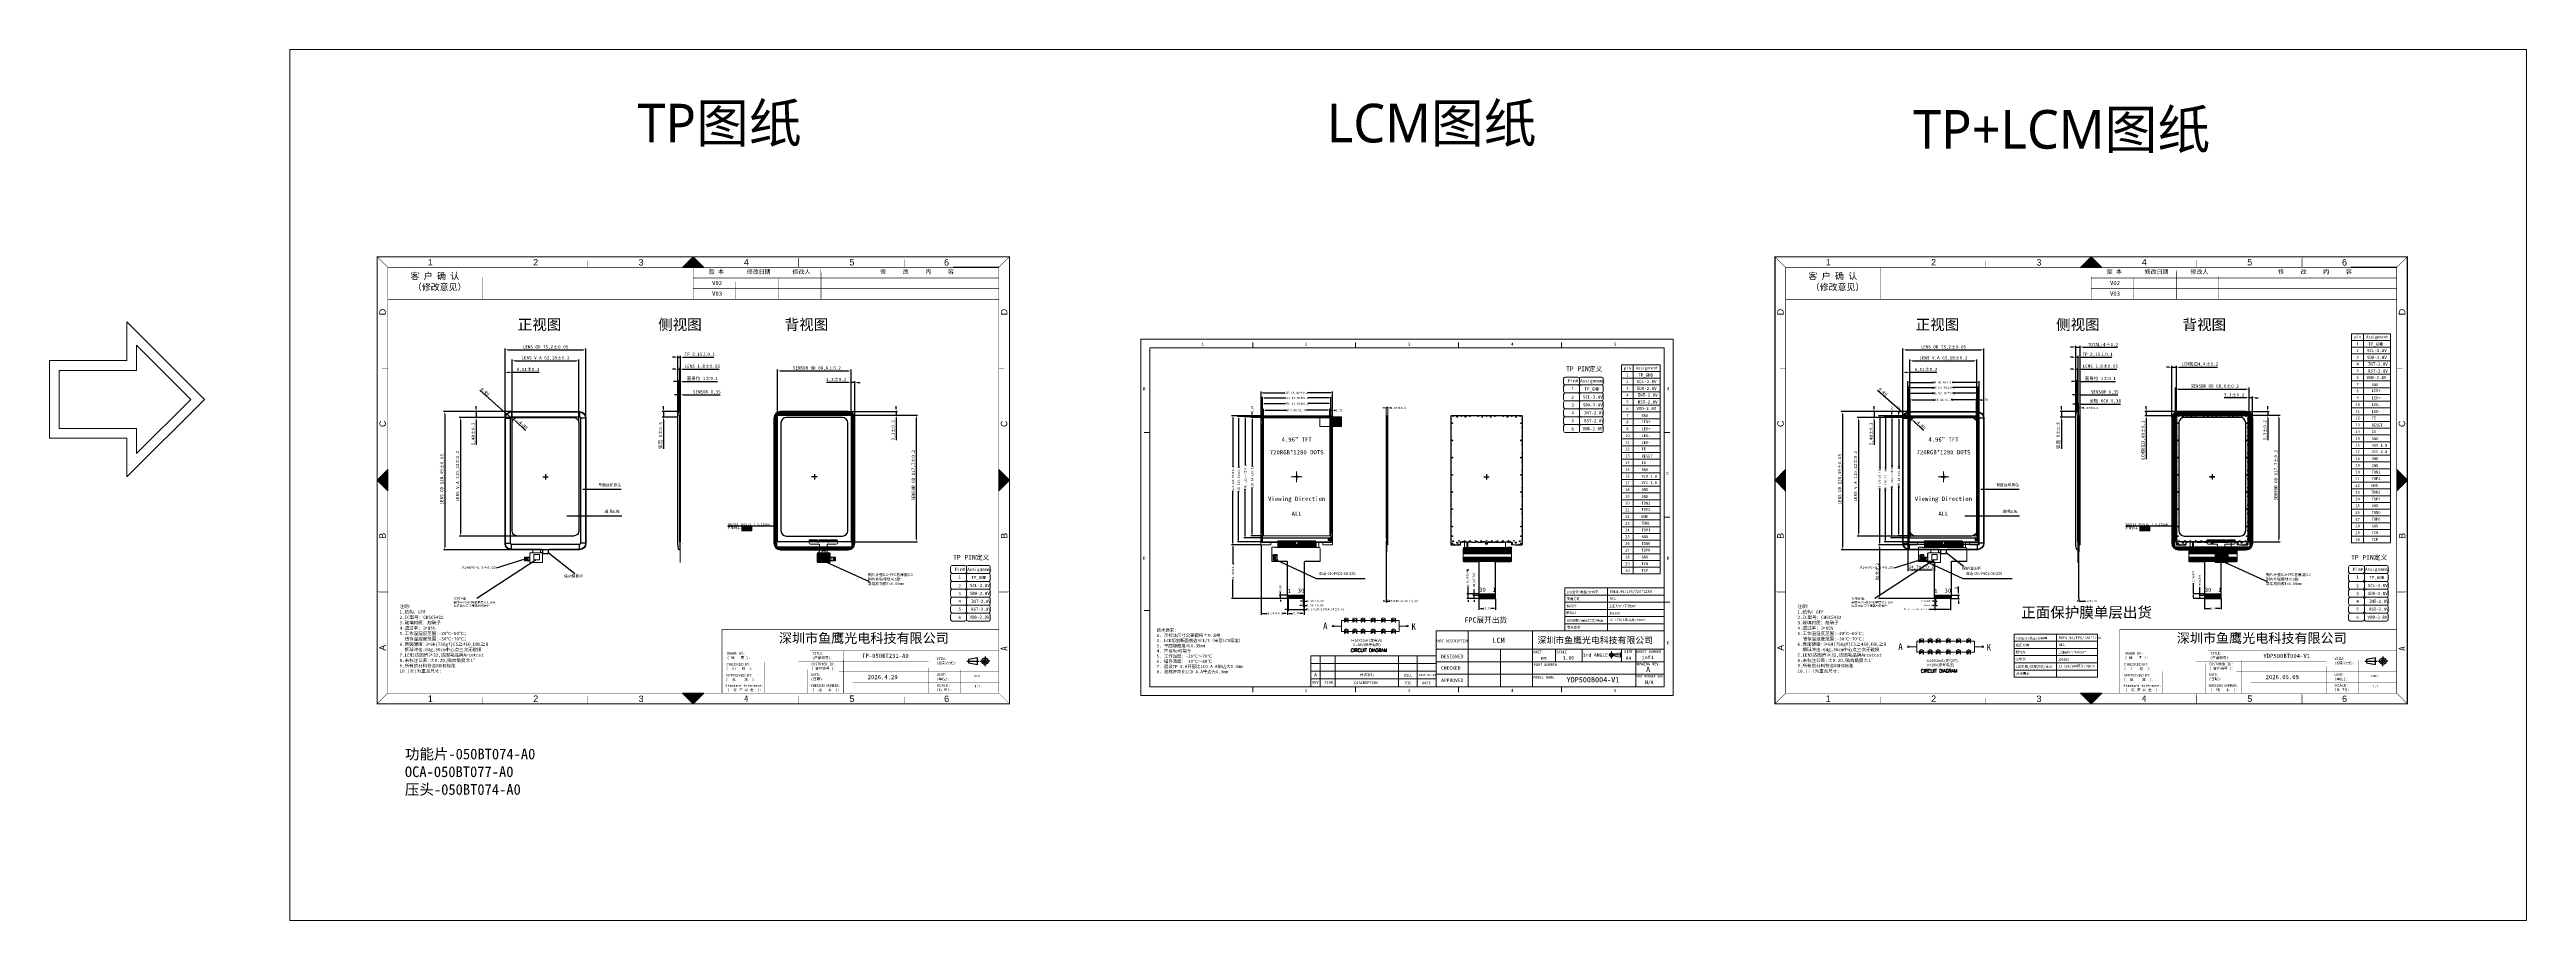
# Model space of a CAD drawing. Header units: millimetres. Extents: x 3771 to 6075, y -4461 to -3651.
import ezdxf
from ezdxf.enums import TextEntityAlignment as Align

# ---------------------------------------------------------------- set-up
doc = ezdxf.new("R2010")
doc.units = ezdxf.units.MM
doc.header["$PDMODE"] = 35
doc.layers.get('0').update_dxf_attribs({"lineweight": 18})
doc.layers.get('Defpoints').update_dxf_attribs({"lineweight": 18})
for name, color, linetype, lineweight in [('BZ', 8, 'Continuous', 9), ('dim', 84, 'Continuous', 9), ('LCD', 1, 'Continuous', 18), ('OBJ-FRAME', 4, 'Continuous', 9), ('TP-FPC', 30, 'Continuous', 0), ('双面胶', 2, 'Continuous', 13), ('图框', 4, 'Continuous', 9)]:
    doc.layers.add(name, color=color, linetype=linetype, lineweight=lineweight)
for name, color, linetype in [('FPC', 5, 'Continuous'), ('LENS', 3, 'Continuous'), ('MFPC', 30, 'Continuous'), ('OCA', 2, 'Continuous'), ('SEG', 1, 'Continuous'), ('SENSOR', 1, 'Continuous'), ('TJ', 4, 'Continuous'), ('保护膜', 5, 'Continuous'), ('标 注', 3, 'Continuous'), ('鑫视界图框', 3, 'Continuous')]:
    doc.layers.add(name, color=color, linetype=linetype)
doc.styles.add('Arial', font='arial.ttf', dxfattribs={"height": 3})
doc.styles.add('C-E02$0$RT', font='romant.shx')
doc.styles.get("Standard").update_dxf_attribs({"font": ''})
doc.styles.add('STYLE1', font='')
doc.styles.add('ZI2.5', font='', dxfattribs={"height": 2.5})
doc.styles.add('宋体', font='')
doc.styles.add('样式 4', font='')
doc.styles.add('楷体', font='')
doc.styles.add('黑体', font='simhei.ttf')
doc.styles.get('Standard').set_extended_font_data('宋体')
doc.styles.get('STYLE1').set_extended_font_data('SimSun')
doc.styles.get('ZI2.5').set_extended_font_data('SimSun')
doc.styles.get('宋体').set_extended_font_data('宋体')
doc.styles.get('样式 4').set_extended_font_data('SimSun')
doc.styles.get('楷体').set_extended_font_data('NSimSun')
doc.dimstyles.new('HJ', dxfattribs={"dimtxt": 3, "dimasz": 2.5, "dimexe": 1.25, "dimexo": 0.625, "dimtad": 1, "dimtxsty": '黑体', "dimcen": 2.5, "dimclrd": 4, "dimclre": 4, "dimclrt": 4, "dimadec": 0, "dimazin": 0, "dimtfac": 1, "dimtmove": 0, "dimatfit": 3, "dimfxl": 1, "dimarcsym": 0})
doc.dimstyles.new('ISO-25', dxfattribs={"dimtxt": 2.5, "dimasz": 2.5, "dimexe": 1.25, "dimexo": 0.625, "dimtad": 1, "dimtxsty": 'Standard', "dimcen": 2.5, "dimadec": 0, "dimazin": 0, "dimtfac": 1, "dimtmove": 0, "dimatfit": 3, "dimfxl": 1, "dimarcsym": 0})
doc.dimstyles.get("Standard").update_dxf_attribs({"dimtxt": 1.8, "dimasz": 1.8, "dimexe": 0.5, "dimexo": 0.5, "dimgap": 0.4, "dimtad": 1, "dimzin": 0, "dimdsep": 46, "dimtxsty": 'Standard', "dimcen": 1.5, "dimdle": 3.6, "dimclrd": 256, "dimadec": 0, "dimazin": 0, "dimtfac": 1, "dimtmove": 0, "dimatfit": 3, "dimfxl": 1, "dimtolj": 1, "dimarcsym": 0})
doc.dimstyles.new('STANDARD$0', dxfattribs={"dimscale": 0.5, "dimtxt": 3.5, "dimasz": 1.5, "dimexe": 1, "dimexo": 0, "dimgap": 1, "dimtad": 0, "dimzin": 0, "dimdsep": 46, "dimtxsty": 'Standard', "dimcen": 0, "dimdle": 3, "dimclrd": 256, "dimclre": 256, "dimclrt": 256, "dimadec": 1, "dimazin": 2, "dimtfac": 0.5, "dimtmove": 0, "dimatfit": 3, "dimfxl": 1, "dimtolj": 1, "dimtzin": 0, "dimarcsym": 0})
doc.dimstyles.new('Standard$7', dxfattribs={"dimtxt": 2.5, "dimasz": 2.5, "dimexe": 0.5, "dimexo": 0.5, "dimgap": 0.8, "dimtad": 1, "dimdec": 8, "dimdsep": 46, "dimtxsty": '宋体', "dimcen": 1.25, "dimaunit": 1, "dimazin": 2, "dimtfac": 1, "dimtdec": 8, "dimtmove": 0, "dimatfit": 3, "dimfxl": 1, "dimtolj": 1, "dimarcsym": 0})
doc.dimstyles.new('wu', dxfattribs={"dimtxt": 2, "dimasz": 1.5, "dimexe": 1.2, "dimexo": 0.4, "dimgap": 0.6, "dimtad": 0, "dimzin": 0, "dimdsep": 46, "dimtxsty": '宋体', "dimcen": 0.1, "dimdle": 3, "dimclrd": 256, "dimclre": 256, "dimclrt": 256, "dimazin": 0, "dimtfac": 1, "dimtmove": 0, "dimatfit": 1, "dimfxl": 1, "dimtolj": 1, "dimtzin": 0, "dimarcsym": 0})
pattern_1 = [(45, (3958.47086, -4153.56407), (-0.26516504, 0.26516504), [])]
pattern_2 = [(45, (4633.31468, -4153.56407), (-0.26516504, 0.26516504), [])]

# ---------------------------------------------------------------- blocks, each defined once
blk = doc.blocks.new('THIRD-PROJ_BL0')
at = {"color": 7, "linetype": 'Continuous'}
for p, q in [((255.6, 36.1), (262.4, 36.1)), ((259, 36.7), (262.1, 37.2)), ((259, 36.7), (259, 35.3)), ((259, 35.3), (262.1, 34.9)), ((262.1, 37.2), (262.1, 34.9))]:
    blk.add_line(p, q, dxfattribs=at)
at = {"linetype": 'Continuous'}
blk.add_line((257.1, 38.1), (257.1, 34.1), dxfattribs=at)
at = {"color": 7, "linetype": 'Continuous'}
for radius in [1.14, 0.67]:
    blk.add_circle((257.1, 36.1), radius, dxfattribs=at)
blk = doc.blocks.new('*D4')
at = {"layer": 'Defpoints', "color": 0}
for p in [(4900.2, -3992.9), (4961.9, -3985.9), (4961.9, -3992.9)]:
    blk.add_point(p, dxfattribs=at)
at = {"layer": 'dim', "color": 3, "lineweight": -2}
for p, q in [((4900.2, -3992.5), (4900.2, -3984.7)), ((4961.9, -3992.5), (4961.9, -3984.7)), ((4901.7, -3985.9), (4922.1, -3985.9)), ((4960.4, -3985.9), (4940.1, -3985.9))]:
    blk.add_line(p, q, dxfattribs=at)
at = {"layer": 'dim', "color": 3}
for points in [[(4901.7, -3985.7), (4901.7, -3986.2), (4900.2, -3985.9)], [(4960.4, -3986.2), (4960.4, -3985.7), (4961.9, -3985.9)]]:
    blk.add_solid(points, dxfattribs=at)
at = {"layer": 'dim', "color": 7, "lineweight": 0, "insert": (4931.1, -3985.9), "char_height": 2, "attachment_point": 5, "style": '宋体'}
blk.add_mtext('\\A1;LCD AA 61.78', dxfattribs=at)
blk = doc.blocks.new('*D5')
at = {"layer": 'Defpoints', "color": 0}
for p in [(4964.3, -3969.8), (4897.9, -3991.3), (4964.3, -3991.4)]:
    blk.add_point(p, dxfattribs=at)
at = {"layer": 'dim', "color": 3, "lineweight": -2}
for p, q in [((4897.9, -3990.9), (4897.9, -3968.6)), ((4899.4, -3969.8), (4920.1, -3969.8)), ((4962.8, -3969.8), (4941, -3969.8)), ((4964.3, -3991), (4964.3, -3968.6))]:
    blk.add_line(p, q, dxfattribs=at)
at = {"layer": 'dim', "color": 3}
for points in [[(4899.4, -3969.5), (4899.4, -3970), (4897.9, -3969.8)], [(4962.8, -3970), (4962.8, -3969.5), (4964.3, -3969.8)]]:
    blk.add_solid(points, dxfattribs=at)
at = {"layer": 'dim', "color": 7, "lineweight": 0, "insert": (4930.5, -3969.8), "char_height": 2, "attachment_point": 5, "style": '宋体'}
blk.add_mtext('\\A1;LCM 66.40%%P0.2', dxfattribs=at)
blk = doc.blocks.new('*D6')
at = {"layer": 'Defpoints', "color": 0}
for p in [(4962.9, -3974.6), (4899.2, -3991.9), (4962.9, -3991.9)]:
    blk.add_point(p, dxfattribs=at)
at = {"layer": 'dim', "color": 3, "lineweight": -2}
for p, q in [((4899.2, -3991.5), (4899.2, -3973.4)), ((4900.7, -3974.6), (4920.6, -3974.6)), ((4961.4, -3974.6), (4941.5, -3974.6)), ((4962.9, -3991.5), (4962.9, -3973.4))]:
    blk.add_line(p, q, dxfattribs=at)
at = {"layer": 'dim', "color": 3}
for points in [[(4900.7, -3974.4), (4900.7, -3974.9), (4899.2, -3974.6)], [(4961.4, -3974.9), (4961.4, -3974.4), (4962.9, -3974.6)]]:
    blk.add_solid(points, dxfattribs=at)
at = {"layer": 'dim', "color": 7, "lineweight": 0, "insert": (4931.1, -3974.6), "char_height": 2, "attachment_point": 5, "style": '宋体'}
blk.add_mtext('\\A1;LCD 63.78%%P0.2', dxfattribs=at)
blk = doc.blocks.new('*D7')
at = {"layer": 'Defpoints', "color": 0}
for p in [(4962.7, -3979.8), (4899.4, -3992.1), (4962.7, -3992.1)]:
    blk.add_point(p, dxfattribs=at)
at = {"layer": 'dim', "color": 3, "lineweight": -2}
for p, q in [((4899.4, -3991.7), (4899.4, -3978.6)), ((4900.9, -3979.8), (4920.6, -3979.8)), ((4961.2, -3979.8), (4941.5, -3979.8)), ((4962.7, -3991.7), (4962.7, -3978.6))]:
    blk.add_line(p, q, dxfattribs=at)
at = {"layer": 'dim', "color": 3}
for points in [[(4900.9, -3979.5), (4900.9, -3980), (4899.4, -3979.8)], [(4961.2, -3980), (4961.2, -3979.5), (4962.7, -3979.8)]]:
    blk.add_solid(points, dxfattribs=at)
at = {"layer": 'dim', "color": 7, "lineweight": 0, "insert": (4931.1, -3979.8), "char_height": 2, "attachment_point": 5, "style": '宋体'}
blk.add_mtext('\\A1;POL 63.38%%P0.2', dxfattribs=at)
blk = doc.blocks.new('*D8')
at = {"layer": 'Defpoints', "color": 0}
for p in [(4900.2, -3992.9), (4889.7, -4102.8), (4900.2, -4102.8)]:
    blk.add_point(p, dxfattribs=at)
at = {"layer": 'dim', "color": 3, "lineweight": -2}
for p, q in [((4899.8, -3992.9), (4888.5, -3992.9)), ((4889.7, -3994.4), (4889.7, -4038.3)), ((4889.7, -4101.3), (4889.7, -4057.7)), ((4899.8, -4102.8), (4888.5, -4102.8))]:
    blk.add_line(p, q, dxfattribs=at)
at = {"layer": 'dim', "color": 3}
for points in [[(4889.9, -3994.4), (4889.4, -3994.4), (4889.7, -3992.9)], [(4889.4, -4101.3), (4889.9, -4101.3), (4889.7, -4102.8)]]:
    blk.add_solid(points, dxfattribs=at)
at = {"layer": 'dim', "color": 7, "lineweight": 0, "insert": (4889.7, -4048), "char_height": 2, "attachment_point": 5, "rotation": 90, "style": '宋体'}
blk.add_mtext('\\A1;LCD AA 109.82', dxfattribs=at)
blk = doc.blocks.new('*D9')
at = {"layer": 'Defpoints', "color": 0}
for p in [(4898.1, -3991.1), (4871.8, -4111.2), (4898.1, -4111.2)]:
    blk.add_point(p, dxfattribs=at)
at = {"layer": 'dim', "color": 3, "lineweight": -2}
for p, q in [((4897.7, -3991.1), (4870.6, -3991.1)), ((4871.8, -3992.6), (4871.8, -4038.6)), ((4871.8, -4109.7), (4871.8, -4060.8)), ((4897.7, -4111.2), (4870.6, -4111.2))]:
    blk.add_line(p, q, dxfattribs=at)
at = {"layer": 'dim', "color": 3}
for points in [[(4872.1, -3992.6), (4871.6, -3992.6), (4871.8, -3991.1)], [(4871.6, -4109.7), (4872.1, -4109.7), (4871.8, -4111.2)]]:
    blk.add_solid(points, dxfattribs=at)
at = {"layer": 'dim', "color": 7, "lineweight": 0, "insert": (4871.8, -4049.7), "char_height": 2, "attachment_point": 5, "rotation": 90, "style": '宋体'}
blk.add_mtext('\\A1;LCM 120.05%%P0.2', dxfattribs=at)
blk = doc.blocks.new('*D10')
at = {"layer": 'Defpoints', "color": 0}
for p in [(4889.7, -3991.1), (4898.1, -3991.1), (4900.2, -3992.9)]:
    blk.add_point(p, dxfattribs=at)
at = {"layer": 'dim', "color": 3, "lineweight": -2}
for p, q in [((4897.7, -3991.1), (4888.5, -3991.1)), ((4899.8, -3992.9), (4888.5, -3992.9)), ((4889.7, -3989.6), (4889.7, -3988.1)), ((4889.7, -3992.9), (4889.7, -3991.1)), ((4889.7, -3994.4), (4889.7, -3995.9))]:
    blk.add_line(p, q, dxfattribs=at)
at = {"layer": 'dim', "color": 3}
for points in [[(4889.4, -3989.6), (4889.9, -3989.6), (4889.7, -3991.1)], [(4889.9, -3994.4), (4889.4, -3994.4), (4889.7, -3992.9)]]:
    blk.add_solid(points, dxfattribs=at)
at = {"layer": 'dim', "color": 7, "lineweight": 0, "insert": (4889.7, -3984.9), "char_height": 2, "attachment_point": 5, "rotation": 90, "style": '宋体'}
blk.add_mtext('\\A1;1.80', dxfattribs=at)
blk = doc.blocks.new('*D11')
at = {"layer": 'Defpoints', "color": 0}
for p in [(4899.2, -3991.9), (4877.1, -4108.5), (4899.2, -4108.5)]:
    blk.add_point(p, dxfattribs=at)
at = {"layer": 'dim', "color": 3, "lineweight": -2}
for p, q in [((4898.8, -3991.9), (4875.9, -3991.9)), ((4877.1, -3993.4), (4877.1, -4039.1)), ((4877.1, -4107), (4877.1, -4061.3)), ((4898.8, -4108.5), (4875.9, -4108.5))]:
    blk.add_line(p, q, dxfattribs=at)
at = {"layer": 'dim', "color": 3}
for points in [[(4877.4, -3993.4), (4876.9, -3993.4), (4877.1, -3991.9)], [(4876.9, -4107), (4877.4, -4107), (4877.1, -4108.5)]]:
    blk.add_solid(points, dxfattribs=at)
at = {"layer": 'dim', "color": 7, "lineweight": 0, "insert": (4877.1, -4050.2), "char_height": 2, "attachment_point": 5, "rotation": 90, "style": '宋体'}
blk.add_mtext('\\A1;LCD 116.51%%P0.2', dxfattribs=at)
blk = doc.blocks.new('*D12')
at = {"layer": 'Defpoints', "color": 0}
for p in [(4899.4, -3992.1), (4883.2, -4104.6), (4899.4, -4104.6)]:
    blk.add_point(p, dxfattribs=at)
at = {"layer": 'dim', "color": 3, "lineweight": -2}
for p, q in [((4899, -3992.1), (4882, -3992.1)), ((4883.2, -3993.6), (4883.2, -4037.2)), ((4883.2, -4103.1), (4883.2, -4059.5)), ((4899, -4104.6), (4882, -4104.6))]:
    blk.add_line(p, q, dxfattribs=at)
at = {"layer": 'dim', "color": 3}
for points in [[(4883.4, -3993.6), (4882.9, -3993.6), (4883.2, -3992.1)], [(4882.9, -4103.1), (4883.4, -4103.1), (4883.2, -4104.6)]]:
    blk.add_solid(points, dxfattribs=at)
at = {"layer": 'dim', "color": 7, "lineweight": 0, "insert": (4883.2, -4048.4), "char_height": 2, "attachment_point": 5, "rotation": 90, "style": '宋体'}
blk.add_mtext('\\A1;POL 112.47%%P0.2', dxfattribs=at)
blk = doc.blocks.new('*D13')
at = {"layer": 'Defpoints', "color": 0}
for p in [(5014.4, -4161.2), (5014.7, -4161.2), (5014.7, -4163.5)]:
    blk.add_point(p, dxfattribs=at)
at = {"layer": 'dim', "color": 3, "lineweight": -2}
for p, q in [((5012.9, -4163.5), (5011.4, -4163.5)), ((5014.4, -4161.6), (5014.4, -4164.7)), ((5014.4, -4163.5), (5014.7, -4163.5)), ((5014.7, -4161.6), (5014.7, -4164.7)), ((5014.7, -4163.5), (5017.7, -4163.5))]:
    blk.add_line(p, q, dxfattribs=at)
at = {"layer": 'dim', "color": 3}
for points in [[(5012.9, -4163.7), (5012.9, -4163.2), (5014.4, -4163.5)], [(5016.2, -4163.2), (5016.2, -4163.7), (5014.7, -4163.5)]]:
    blk.add_solid(points, dxfattribs=at)
at = {"layer": 'dim', "color": 7, "lineweight": 0, "insert": (5030.3, -4163.5), "char_height": 2, "attachment_point": 5, "style": '宋体'}
blk.add_mtext('\\A1;PI+FPC=0.30%%P0.03', dxfattribs=at)
blk = doc.blocks.new('SK')
at = {"color": 7}
for p, q in [((802.1, 311.2), (802.1, 191.6)), ((802.3, 311.4), (868.3, 311.4)), ((802.8, 306.8), (803.3, 306.3)), ((802.8, 303.8), (803.3, 304.3)), ((867.8, 306.8), (867.3, 306.3)), ((867.8, 303.8), (867.3, 304.3)), ((868.5, 311.2), (868.5, 191.6)), ((811.1, 191.4), (802.3, 191.4)), ((802.8, 202.3), (803.3, 201.8)), ((802.8, 199.3), (803.3, 199.8)), ((834.1, 193.7), (811.1, 193.7)), ((834.3, 193.5), (834.3, 192.1)), ((836.3, 193.5), (836.3, 192.1)), ((836.5, 193.7), (859.5, 193.7)), ((868.3, 191.4), (859.5, 191.4)), ((867.8, 202.3), (867.3, 201.8)), ((867.8, 199.3), (867.3, 199.8))]:
    blk.add_line(p, q, dxfattribs=at)
for p, q in [((802.8, 311.1), (807.3, 311.1)), ((802.8, 306.8), (802.8, 311.1)), ((802.8, 202.3), (802.8, 303.8)), ((803.3, 304.3), (803.3, 306.3)), ((807.3, 311.1), (807.7, 310.7)), ((809.7, 310.7), (807.7, 310.7)), ((810.1, 311.1), (809.7, 310.7)), ((810.1, 311.1), (860.5, 311.1)), ((860.5, 311.1), (860.9, 310.7)), ((860.9, 310.7), (862.9, 310.7)), ((863.3, 311.1), (862.9, 310.7)), ((863.3, 311.1), (867.8, 311.1)), ((867.3, 304.3), (867.3, 306.3)), ((867.8, 306.8), (867.8, 311.1)), ((867.8, 202.3), (867.8, 303.8)), ((802.8, 193.7), (802.8, 199.3)), ((802.8, 193.7), (811.1, 193.7)), ((803.3, 199.8), (803.3, 201.8)), ((811.1, 193.7), (811.1, 191.4)), ((836.3, 192.1), (834.3, 192.1)), ((859.5, 193.7), (867.8, 193.7)), ((859.5, 193.7), (859.5, 191.4)), ((867.3, 199.8), (867.3, 201.8)), ((867.8, 193.7), (867.8, 199.3))]:
    blk.add_line(p, q)
for centre, start, end in [((802.3, 311.2), 90, 180), ((868.3, 311.2), 0, 90), ((802.3, 191.6), 180, 270), ((834.1, 193.5), 0, 90), ((836.5, 193.5), 90, 180), ((868.3, 191.6), 270, 0)]:
    blk.add_arc(centre, 0.2, start, end, dxfattribs=at)
blk = doc.blocks.new('*D14')
at = {"layer": 'Defpoints', "color": 0}
for p in [(4871.8, -4111.2), (4898.1, -4111.2), (4926.8, -4161.2)]:
    blk.add_point(p, dxfattribs=at)
at = {"layer": 'dim', "color": 3, "lineweight": -2}
for p, q in [((4897.7, -4111.2), (4870.6, -4111.2)), ((4871.8, -4112.7), (4871.8, -4128.7)), ((4871.8, -4159.7), (4871.8, -4143.7)), ((4926.4, -4161.2), (4870.6, -4161.2))]:
    blk.add_line(p, q, dxfattribs=at)
at = {"layer": 'dim', "color": 3}
for points in [[(4872.1, -4112.7), (4871.6, -4112.7), (4871.8, -4111.2)], [(4871.6, -4159.7), (4872.1, -4159.7), (4871.8, -4161.2)]]:
    blk.add_solid(points, dxfattribs=at)
at = {"layer": 'dim', "color": 7, "lineweight": 0, "insert": (4871.8, -4136.2), "char_height": 2, "attachment_point": 5, "rotation": 90, "style": '宋体'}
blk.add_mtext('\\A1;50.00%%P0.2', dxfattribs=at)
blk = doc.blocks.new('*D15')
at = {"layer": 'Defpoints', "color": 0}
for p in [(4897.9, -4111), (4922.6, -4161), (4922.6, -4175)]:
    blk.add_point(p, dxfattribs=at)
at = {"layer": 'dim', "color": 3, "lineweight": -2}
for p, q in [((4897.9, -4111.4), (4897.9, -4176.2)), ((4922.6, -4161.4), (4922.6, -4176.2)), ((4899.4, -4175), (4902.9, -4175)), ((4921.1, -4175), (4918, -4175))]:
    blk.add_line(p, q, dxfattribs=at)
at = {"layer": 'dim', "color": 3}
for points in [[(4899.4, -4174.7), (4899.4, -4175.2), (4897.9, -4175)], [(4921.1, -4175.2), (4921.1, -4174.7), (4922.6, -4175)]]:
    blk.add_solid(points, dxfattribs=at)
at = {"layer": 'dim', "color": 7, "lineweight": 0, "insert": (4910.4, -4175), "char_height": 2, "attachment_point": 5, "style": '宋体'}
blk.add_mtext('\\A1;24.78%%P0.2', dxfattribs=at)
blk = doc.blocks.new('*D16')
at = {"color": 4, "lineweight": -2}
for p, q in [((4353.2, -3947.8), (4350.7, -3947.8)), ((4355.7, -3991.6), (4355.7, -3946.5)), ((4355.7, -3947.8), (4357.5, -3947.8)), ((4357.5, -3986.6), (4357.5, -3946.5)), ((4360, -3947.8), (4393.9, -3947.8))]:
    blk.add_line(p, q, dxfattribs=at)
at = {"color": 4}
for points in [[(4353.2, -3947.4), (4353.2, -3948.2), (4355.7, -3947.8)], [(4360, -3947.4), (4360, -3948.2), (4357.5, -3947.8)]]:
    blk.add_solid(points, dxfattribs=at)
at = {"layer": 'Defpoints', "color": 0}
for p in [(4355.7, -3947.8), (4355.7, -3992.3), (4357.5, -3987.3)]:
    blk.add_point(p, dxfattribs=at)
at = {"color": 4, "insert": (4378.4, -3945.4), "char_height": 3, "attachment_point": 5, "style": '黑体'}
blk.add_mtext('LENS 1,8%%P0.05', dxfattribs=at)
blk = doc.blocks.new('*D17')
at = {"color": 4, "lineweight": -2}
for p, q in [((4355, -3971.6), (4352.5, -3971.6)), ((4357.5, -3986.6), (4357.5, -3970.3)), ((4357.5, -3971.6), (4357.9, -3971.6)), ((4357.9, -3989.9), (4357.9, -3970.3)), ((4360.4, -3971.6), (4394.8, -3971.6))]:
    blk.add_line(p, q, dxfattribs=at)
at = {"color": 4}
for points in [[(4355, -3971.2), (4355, -3972), (4357.5, -3971.6)], [(4360.4, -3971.2), (4360.4, -3972), (4357.9, -3971.6)]]:
    blk.add_solid(points, dxfattribs=at)
at = {"layer": 'Defpoints', "color": 0}
for p in [(4357.5, -3971.6), (4357.5, -3987.3), (4357.9, -3990.6)]:
    blk.add_point(p, dxfattribs=at)
at = {"color": 4, "insert": (4382.5, -3969.3), "char_height": 3, "attachment_point": 5, "style": '黑体'}
blk.add_mtext('SENSOR 0,35', dxfattribs=at)
blk = doc.blocks.new('*D18')
at = {"color": 4, "lineweight": -2}
for p, q in [((4353.2, -3936.7), (4350.7, -3936.7)), ((4355.7, -3991.6), (4355.7, -3935.4)), ((4355.7, -3936.7), (4357.9, -3936.7)), ((4357.9, -3989.9), (4357.9, -3935.4)), ((4360.4, -3936.7), (4389.1, -3936.7))]:
    blk.add_line(p, q, dxfattribs=at)
at = {"color": 4}
for points in [[(4353.2, -3936.3), (4353.2, -3937.1), (4355.7, -3936.7)], [(4360.4, -3936.3), (4360.4, -3937.1), (4357.9, -3936.7)]]:
    blk.add_solid(points, dxfattribs=at)
at = {"layer": 'Defpoints', "color": 0}
for p in [(4357.9, -3936.7), (4355.7, -3992.3), (4357.9, -3990.6)]:
    blk.add_point(p, dxfattribs=at)
at = {"color": 4, "insert": (4376, -3934.3), "char_height": 3, "attachment_point": 5, "style": '黑体'}
blk.add_mtext('TP 2,15%%P0.1', dxfattribs=at)
blk = doc.blocks.new('*D19')
at = {"color": 4, "lineweight": -2}
for p, q in [((4200.3, -3987.3), (4137.5, -3987.3)), ((4138.8, -3989.8), (4138.8, -4113.3)), ((4200.3, -4115.8), (4137.5, -4115.8))]:
    blk.add_line(p, q, dxfattribs=at)
at = {"color": 4}
for points in [[(4138.4, -3989.8), (4139.2, -3989.8), (4138.8, -3987.3)], [(4138.4, -4113.3), (4139.2, -4113.3), (4138.8, -4115.8)]]:
    blk.add_solid(points, dxfattribs=at)
at = {"layer": 'Defpoints', "color": 0}
for p in [(4200.9, -3987.3), (4138.8, -4115.8), (4200.9, -4115.8)]:
    blk.add_point(p, dxfattribs=at)
at = {"color": 4, "insert": (4136.4, -4050.2), "char_height": 3, "attachment_point": 5, "rotation": 90, "style": '黑体'}
blk.add_mtext('LENS OD 128,49{\\A0;%%P0.05}', dxfattribs=at)
blk = doc.blocks.new('*D20')
at = {"color": 4, "lineweight": -2}
for p, q in [((4205.8, -3992.7), (4152.2, -3992.7)), ((4153.5, -3995.2), (4153.5, -4100.5)), ((4205.8, -4103), (4152.2, -4103))]:
    blk.add_line(p, q, dxfattribs=at)
at = {"color": 4}
for points in [[(4153, -3995.2), (4153.9, -3995.2), (4153.5, -3992.7)], [(4153, -4100.5), (4153.9, -4100.5), (4153.5, -4103)]]:
    blk.add_solid(points, dxfattribs=at)
at = {"layer": 'Defpoints', "color": 0}
for p in [(4206.4, -3992.7), (4153.5, -4103), (4206.4, -4103)]:
    blk.add_point(p, dxfattribs=at)
at = {"color": 4, "insert": (4151.1, -4047.4), "char_height": 3, "attachment_point": 5, "rotation": 90, "style": '黑体'}
blk.add_mtext('LENS V.A 110,22%%P0.2', dxfattribs=at)
blk = doc.blocks.new('*D21')
at = {"color": 4, "lineweight": -2}
for p, q in [((4168, -3984.8), (4168, -3982.3)), ((4200.3, -3987.3), (4166.7, -3987.3)), ((4205.8, -3992.7), (4166.7, -3992.7)), ((4168, -3987.3), (4168, -3992.7)), ((4168, -3995.2), (4168, -4018.1))]:
    blk.add_line(p, q, dxfattribs=at)
at = {"color": 4}
for points in [[(4167.5, -3984.8), (4168.4, -3984.8), (4168, -3987.3)], [(4167.5, -3995.2), (4168.4, -3995.2), (4168, -3992.7)]]:
    blk.add_solid(points, dxfattribs=at)
at = {"layer": 'Defpoints', "color": 0}
for p in [(4168, -3992.7), (4200.9, -3987.3), (4206.4, -3992.7)]:
    blk.add_point(p, dxfattribs=at)
at = {"color": 4, "insert": (4165.6, -4007.9), "char_height": 3, "attachment_point": 5, "rotation": 90, "style": '黑体'}
blk.add_mtext('5,48%%P0.2', dxfattribs=at)
blk = doc.blocks.new('*D22')
at = {"color": 4, "lineweight": -2}
for p, q in [((4194.9, -3992.6), (4194.9, -3928.5)), ((4197.4, -3929.8), (4267.6, -3929.8)), ((4270.1, -3992.6), (4270.1, -3928.5))]:
    blk.add_line(p, q, dxfattribs=at)
at = {"color": 4}
for points in [[(4197.4, -3929.4), (4197.4, -3930.2), (4194.9, -3929.8)], [(4267.6, -3929.4), (4267.6, -3930.2), (4270.1, -3929.8)]]:
    blk.add_solid(points, dxfattribs=at)
at = {"layer": 'Defpoints', "color": 0}
for p in [(4270.1, -3929.8), (4194.9, -3993.3), (4270.1, -3993.3)]:
    blk.add_point(p, dxfattribs=at)
at = {"color": 4, "insert": (4232.5, -3927.4), "char_height": 3, "attachment_point": 5, "style": '黑体'}
blk.add_mtext('LENS OD 75,2{\\A0;%%P0.05}', dxfattribs=at)
blk = doc.blocks.new('*D23')
at = {"color": 4, "lineweight": -2}
for p, q in [((4201.4, -3997.1), (4201.4, -3938.7)), ((4263.6, -3997.1), (4263.6, -3938.7)), ((4203.9, -3940), (4261.1, -3940))]:
    blk.add_line(p, q, dxfattribs=at)
at = {"color": 4}
for points in [[(4203.9, -3939.6), (4203.9, -3940.4), (4201.4, -3940)], [(4261.1, -3939.6), (4261.1, -3940.4), (4263.6, -3940)]]:
    blk.add_solid(points, dxfattribs=at)
at = {"layer": 'Defpoints', "color": 0}
for p in [(4263.6, -3940), (4201.4, -3997.7), (4263.6, -3997.7)]:
    blk.add_point(p, dxfattribs=at)
at = {"color": 4, "insert": (4232.5, -3937.6), "char_height": 3, "attachment_point": 5, "style": '黑体'}
blk.add_mtext('LENS V.A 62,18%%P0.2', dxfattribs=at)
blk = doc.blocks.new('*D24')
at = {"color": 4, "lineweight": -2}
for p, q in [((4194.9, -3992.6), (4194.9, -3949.5)), ((4197.4, -3950.7), (4198.9, -3950.7)), ((4201.4, -3997.1), (4201.4, -3949.5)), ((4201.4, -3950.7), (4226.5, -3950.7))]:
    blk.add_line(p, q, dxfattribs=at)
at = {"color": 4}
for points in [[(4197.4, -3950.3), (4197.4, -3951.2), (4194.9, -3950.7)], [(4198.9, -3950.3), (4198.9, -3951.2), (4201.4, -3950.7)]]:
    blk.add_solid(points, dxfattribs=at)
at = {"layer": 'Defpoints', "color": 0}
for p in [(4201.4, -3950.7), (4194.9, -3993.3), (4201.4, -3997.7)]:
    blk.add_point(p, dxfattribs=at)
at = {"color": 4, "insert": (4216.3, -3948.4), "char_height": 3, "attachment_point": 5, "style": '黑体'}
blk.add_mtext('6,51%%P0.2', dxfattribs=at)
blk = doc.blocks.new('*D25')
at = {"color": 4, "lineweight": -2}
for p, q in [((4516.9, -3990.6), (4578.6, -3990.6)), ((4577.3, -3993.1), (4577.3, -4105.8)), ((4516.9, -4108.3), (4578.6, -4108.3))]:
    blk.add_line(p, q, dxfattribs=at)
at = {"color": 4}
for points in [[(4576.9, -3993.1), (4577.7, -3993.1), (4577.3, -3990.6)], [(4576.9, -4105.8), (4577.7, -4105.8), (4577.3, -4108.3)]]:
    blk.add_solid(points, dxfattribs=at)
at = {"layer": 'Defpoints', "color": 0}
for p in [(4516.3, -3990.6), (4516.3, -4108.3), (4577.3, -4108.3)]:
    blk.add_point(p, dxfattribs=at)
at = {"color": 4, "insert": (4574.9, -4046.5), "char_height": 3, "attachment_point": 5, "rotation": 90, "style": '黑体'}
blk.add_mtext('SENSOR OD 117,7%%P0.2', dxfattribs=at)
blk = doc.blocks.new('*D26')
at = {"color": 4, "lineweight": -2}
for p, q in [((4558.6, -3984.8), (4558.6, -3982.3)), ((4514.7, -3987.3), (4559.9, -3987.3)), ((4516.9, -3990.6), (4559.9, -3990.6)), ((4558.6, -3987.3), (4558.6, -3990.6)), ((4558.6, -3993.1), (4558.6, -4013.7))]:
    blk.add_line(p, q, dxfattribs=at)
at = {"color": 4}
for points in [[(4558.2, -3984.8), (4559, -3984.8), (4558.6, -3987.3)], [(4558.2, -3993.1), (4559, -3993.1), (4558.6, -3990.6)]]:
    blk.add_solid(points, dxfattribs=at)
at = {"layer": 'Defpoints', "color": 0}
for p in [(4514.1, -3987.3), (4516.3, -3990.6), (4558.6, -3987.3)]:
    blk.add_point(p, dxfattribs=at)
at = {"color": 4, "insert": (4556.2, -4004.6), "char_height": 3, "attachment_point": 5, "rotation": 90, "style": '黑体'}
blk.add_mtext('3,3%%P0.2', dxfattribs=at)
blk = doc.blocks.new('*D27')
at = {"color": 4, "lineweight": -2}
for p, q in [((4448.2, -3990.4), (4448.2, -3948.2)), ((4450.7, -3949.4), (4514.3, -3949.4)), ((4516.8, -3990.4), (4516.8, -3948.2))]:
    blk.add_line(p, q, dxfattribs=at)
at = {"color": 4}
for points in [[(4450.7, -3949), (4450.7, -3949.8), (4448.2, -3949.4)], [(4514.3, -3949), (4514.3, -3949.8), (4516.8, -3949.4)]]:
    blk.add_solid(points, dxfattribs=at)
at = {"layer": 'Defpoints', "color": 0}
for p in [(4516.8, -3949.4), (4448.2, -3991.1), (4516.8, -3991.1)]:
    blk.add_point(p, dxfattribs=at)
at = {"color": 4, "insert": (4484.9, -3947), "char_height": 3, "attachment_point": 5, "style": '黑体'}
blk.add_mtext('SENSOR OD 68,6%%P0.2', dxfattribs=at)
blk = doc.blocks.new('*D28')
at = {"color": 4, "lineweight": -2}
for p, q in [((4514.3, -3960.1), (4493.7, -3960.1)), ((4516.8, -3990.4), (4516.8, -3958.9)), ((4520.1, -3960.1), (4516.8, -3960.1)), ((4520.1, -3992.6), (4520.1, -3958.9)), ((4522.6, -3960.1), (4525.1, -3960.1))]:
    blk.add_line(p, q, dxfattribs=at)
at = {"color": 4}
for points in [[(4514.3, -3959.7), (4514.3, -3960.5), (4516.8, -3960.1)], [(4522.6, -3959.7), (4522.6, -3960.5), (4520.1, -3960.1)]]:
    blk.add_solid(points, dxfattribs=at)
at = {"layer": 'Defpoints', "color": 0}
for p in [(4520.1, -3960.1), (4516.8, -3991.1), (4520.1, -3993.3)]:
    blk.add_point(p, dxfattribs=at)
at = {"color": 4, "insert": (4502.8, -3957.7), "char_height": 3, "attachment_point": 5, "style": '黑体'}
blk.add_mtext('3,3%%P0.2', dxfattribs=at)
blk = doc.blocks.new('*D30')
at = {"color": 4, "lineweight": -2}
for p, q in [((4171.3, -3967.2), (4194.5, -3987.7)), ((4200.9, -3993.3), (4196.4, -3989.3))]:
    blk.add_line(p, q, dxfattribs=at)
at = {"color": 4}
blk.add_solid([(4194.8, -3987.3), (4194.3, -3988), (4196.4, -3989.3)], dxfattribs=at)
at = {"layer": 'Defpoints', "color": 0}
for p in [(4196.4, -3989.3), (4200.9, -3993.3)]:
    blk.add_point(p, dxfattribs=at)
at = {"color": 4, "insert": (4176.3, -3968.8), "char_height": 3, "attachment_point": 5, "rotation": 318.6896, "style": '黑体'}
blk.add_mtext('4-R6', dxfattribs=at)
blk = doc.blocks.new('*D29')
at = {"color": 4, "lineweight": -2}
for p, q in [((4354, -3959.3), (4351.5, -3959.3)), ((4356.5, -3986.6), (4356.5, -3958)), ((4356.5, -3959.3), (4357.5, -3959.3)), ((4357.5, -3986.6), (4357.5, -3958)), ((4360, -3959.3), (4392.5, -3959.3))]:
    blk.add_line(p, q, dxfattribs=at)
at = {"color": 4}
for points in [[(4354, -3958.9), (4354, -3959.7), (4356.5, -3959.3)], [(4360, -3958.9), (4360, -3959.7), (4357.5, -3959.3)]]:
    blk.add_solid(points, dxfattribs=at)
at = {"layer": 'Defpoints', "color": 0}
for p in [(4356.5, -3959.3), (4356.5, -3987.3), (4357.5, -3987.3)]:
    blk.add_point(p, dxfattribs=at)
at = {"color": 4, "insert": (4378.4, -3956.6), "char_height": 3, "attachment_point": 5, "style": '黑体'}
blk.add_mtext('直身位 1%%P0.1', dxfattribs=at)
blk = doc.blocks.new('*D31')
at = {"color": 4, "lineweight": -2}
for p, q in [((4342.2, -3984.8), (4342.2, -3982.3)), ((4355.9, -3987.3), (4341, -3987.3)), ((4355.1, -3992.3), (4341, -3992.3)), ((4342.2, -3987.3), (4342.2, -3992.3)), ((4342.2, -3994.8), (4342.2, -4021.8))]:
    blk.add_line(p, q, dxfattribs=at)
at = {"color": 4}
for points in [[(4341.8, -3984.8), (4342.7, -3984.8), (4342.2, -3987.3)], [(4341.8, -3994.8), (4342.7, -3994.8), (4342.2, -3992.3)]]:
    blk.add_solid(points, dxfattribs=at)
at = {"layer": 'Defpoints', "color": 0}
for p in [(4342.2, -3992.3), (4355.7, -3992.3), (4356.5, -3987.3)]:
    blk.add_point(p, dxfattribs=at)
at = {"color": 4, "insert": (4339.6, -4009.5), "char_height": 3, "attachment_point": 5, "rotation": 90, "style": '黑体'}
blk.add_mtext('弧宽 5%%P0.5', dxfattribs=at)
blk = doc.blocks.new('*D32')
at = {"layer": 'Defpoints', "color": 0}
for p in [(5100.6, -4161), (5116.1, -4161), (5100.6, -4170.4)]:
    blk.add_point(p, dxfattribs=at)
at = {"layer": 'dim', "color": 3, "lineweight": -2}
for p, q in [((5100.6, -4161.4), (5100.6, -4171.6)), ((5116.1, -4161.4), (5116.1, -4171.6)), ((5102.1, -4170.4), (5104.4, -4170.4)), ((5114.6, -4170.4), (5112.3, -4170.4))]:
    blk.add_line(p, q, dxfattribs=at)
at = {"layer": 'dim', "color": 3}
for points in [[(5102.1, -4170.1), (5102.1, -4170.6), (5100.6, -4170.4)], [(5114.6, -4170.6), (5114.6, -4170.1), (5116.1, -4170.4)]]:
    blk.add_solid(points, dxfattribs=at)
at = {"layer": 'dim', "color": 7, "lineweight": 0, "insert": (5108.3, -4170.4), "char_height": 2, "attachment_point": 5, "style": '宋体'}
blk.add_mtext('\\A1;15.50', dxfattribs=at)
blk = doc.blocks.new('*D33')
at = {"layer": 'Defpoints', "color": 0}
for p in [(5096.2, -4158.2), (5100.6, -4158.2), (5100.8, -4161.2)]:
    blk.add_point(p, dxfattribs=at)
at = {"layer": 'dim', "color": 3, "lineweight": -2}
for p, q in [((5100.2, -4158.2), (5095, -4158.2)), ((5100.4, -4161.2), (5095, -4161.2)), ((5096.2, -4158.2), (5096.2, -4153.8)), ((5096.2, -4161.2), (5096.2, -4158.2)), ((5096.2, -4162.7), (5096.2, -4164.2))]:
    blk.add_line(p, q, dxfattribs=at)
at = {"layer": 'dim', "color": 3}
for points in [[(5096, -4156.7), (5096.5, -4156.7), (5096.2, -4158.2)], [(5096.5, -4162.7), (5096, -4162.7), (5096.2, -4161.2)]]:
    blk.add_solid(points, dxfattribs=at)
at = {"layer": 'dim', "color": 7, "lineweight": 0, "insert": (5096.2, -4145.5), "char_height": 2, "attachment_point": 5, "rotation": 90, "style": '宋体'}
blk.add_mtext('\\A1;3.00/丝印线', dxfattribs=at)
blk = doc.blocks.new('*D34')
at = {"layer": 'Defpoints', "color": 0}
for p in [(5090.4, -4156.7), (5100.6, -4156.7), (5100.8, -4161.2)]:
    blk.add_point(p, dxfattribs=at)
at = {"layer": 'dim', "color": 3, "lineweight": -2}
for p, q in [((5100.2, -4156.7), (5089.2, -4156.7)), ((5100.4, -4161.2), (5089.2, -4161.2)), ((5090.4, -4156.7), (5090.4, -4150.1)), ((5090.4, -4161.2), (5090.4, -4156.7)), ((5090.4, -4162.7), (5090.4, -4164.2))]:
    blk.add_line(p, q, dxfattribs=at)
at = {"layer": 'dim', "color": 3}
for points in [[(5090.2, -4155.2), (5090.7, -4155.2), (5090.4, -4156.7)], [(5090.7, -4162.7), (5090.2, -4162.7), (5090.4, -4161.2)]]:
    blk.add_solid(points, dxfattribs=at)
at = {"layer": 'dim', "color": 7, "lineweight": 0, "insert": (5090.4, -4141.8), "char_height": 2, "attachment_point": 5, "rotation": 90, "style": '宋体'}
blk.add_mtext('\\A1;4.50/PI补强', dxfattribs=at)
blk = doc.blocks.new('*D35')
at = {"layer": 'Defpoints', "color": 0}
for p in [(4937.5, -4161), (4937.8, -4161), (4937.8, -4163.5)]:
    blk.add_point(p, dxfattribs=at)
at = {"layer": 'dim', "color": 3, "lineweight": -2}
for p, q in [((4936, -4163.5), (4934.5, -4163.5)), ((4937.5, -4161.4), (4937.5, -4164.7)), ((4937.5, -4163.5), (4937.8, -4163.5)), ((4937.8, -4161.4), (4937.8, -4164.7)), ((4939.3, -4163.5), (4940.8, -4163.5))]:
    blk.add_line(p, q, dxfattribs=at)
at = {"layer": 'dim', "color": 3}
for points in [[(4936, -4163.7), (4936, -4163.2), (4937.5, -4163.5)], [(4939.3, -4163.2), (4939.3, -4163.7), (4937.8, -4163.5)]]:
    blk.add_solid(points, dxfattribs=at)
at = {"layer": 'dim', "color": 7, "lineweight": 0, "insert": (4948.3, -4163.5), "char_height": 2, "attachment_point": 5, "style": '宋体'}
blk.add_mtext('\\A1;0.30%%P0.03', dxfattribs=at)
blk = doc.blocks.new('*D36')
at = {"layer": 'Defpoints', "color": 0}
for p in [(4937.1, -4161), (4937.6, -4161), (4937.6, -4167.5)]:
    blk.add_point(p, dxfattribs=at)
at = {"layer": 'dim', "color": 3, "lineweight": -2}
for p, q in [((4935.6, -4167.5), (4934.1, -4167.5)), ((4937.1, -4161.4), (4937.1, -4168.7)), ((4937.1, -4167.5), (4937.6, -4167.5)), ((4937.6, -4161.4), (4937.6, -4168.7)), ((4939.1, -4167.5), (4940.6, -4167.5))]:
    blk.add_line(p, q, dxfattribs=at)
at = {"layer": 'dim', "color": 3}
for points in [[(4935.6, -4167.8), (4935.6, -4167.3), (4937.1, -4167.5)], [(4939.1, -4167.3), (4939.1, -4167.8), (4937.6, -4167.5)]]:
    blk.add_solid(points, dxfattribs=at)
at = {"layer": 'dim', "color": 7, "lineweight": 0, "insert": (4948.2, -4167.5), "char_height": 2, "attachment_point": 5, "style": '宋体'}
blk.add_mtext('\\A1;0.50\\fSimSun|b0|i0|c134|p2;±0.03', dxfattribs=at)
blk = doc.blocks.new('*D37')
at = {"layer": 'Defpoints', "color": 0}
for p in [(4923.1, -4161), (4937.6, -4161), (4937.6, -4171.3)]:
    blk.add_point(p, dxfattribs=at)
at = {"layer": 'dim', "color": 3, "lineweight": -2}
for p, q in [((4923.1, -4161.4), (4923.1, -4172.5)), ((4937.6, -4161.4), (4937.6, -4172.5)), ((4921.6, -4171.3), (4920.1, -4171.3)), ((4923.1, -4171.3), (4937.6, -4171.3)), ((4937.6, -4171.3), (4940.6, -4171.3))]:
    blk.add_line(p, q, dxfattribs=at)
at = {"layer": 'dim', "color": 3}
for points in [[(4921.6, -4171.6), (4921.6, -4171.1), (4923.1, -4171.3)], [(4939.1, -4171.1), (4939.1, -4171.6), (4937.6, -4171.3)]]:
    blk.add_solid(points, dxfattribs=at)
at = {"layer": 'dim', "color": 7, "lineweight": 0, "insert": (4957.5, -4171.3), "char_height": 2, "attachment_point": 5, "style": '宋体'}
blk.add_mtext('\\A1;P0.5*(30-1)=14.50\\fSimSun|b0|i0|c134|p2;±0.05', dxfattribs=at)
blk = doc.blocks.new('*D38')
at = {"layer": 'Defpoints', "color": 0}
for p in [(4915.9, -4158), (4923.1, -4158), (4923.1, -4161)]:
    blk.add_point(p, dxfattribs=at)
at = {"layer": 'dim', "color": 3, "lineweight": -2}
for p, q in [((4922.7, -4158), (4914.7, -4158)), ((4922.7, -4161), (4914.7, -4161)), ((4915.9, -4156.5), (4915.9, -4155)), ((4915.9, -4161), (4915.9, -4158)), ((4915.9, -4162.5), (4915.9, -4164))]:
    blk.add_line(p, q, dxfattribs=at)
at = {"layer": 'dim', "color": 3}
for points in [[(4915.6, -4156.5), (4916.1, -4156.5), (4915.9, -4158)], [(4916.1, -4162.5), (4915.6, -4162.5), (4915.9, -4161)]]:
    blk.add_solid(points, dxfattribs=at)
at = {"layer": 'dim', "color": 7, "lineweight": 0, "insert": (4915.9, -4151.8), "char_height": 2, "attachment_point": 5, "rotation": 90, "style": '宋体'}
blk.add_mtext('\\A1;3.00', dxfattribs=at)
blk = doc.blocks.new('OK-F501-06325')
at = {"layer": 'OCA', "color": 1, "linetype": 'Continuous'}
for p, q in [((4815.3, -4139.5), (4817, -4139.5)), ((4815.3, -4139.5), (4815.3, -4143.4)), ((4815.3, -4143.4), (4817, -4143.4)), ((4818.9, -4139), (4815.8, -4139)), ((4815.8, -4139.5), (4815.8, -4139)), ((4815.8, -4139.4), (4817, -4139.4)), ((4815.8, -4139.4), (4816, -4139.5)), ((4815.8, -4144), (4815.8, -4143.4)), ((4816, -4143.4), (4815.8, -4143.5)), ((4815.8, -4143.6), (4817, -4143.6)), ((4815.8, -4144), (4818.9, -4144)), ((4816, -4139.5), (4817, -4139.5)), ((4816, -4139.5), (4816, -4139.5)), ((4817, -4143.4), (4816, -4143.4)), ((4816, -4143.4), (4816, -4143.4)), ((4816.2, -4143.4), (4816.2, -4139.5)), ((4816.2, -4143.4), (4816.2, -4139.5)), ((4816.5, -4139.5), (4816.5, -4139.5)), ((4816.5, -4143.4), (4816.5, -4143.4)), ((4816.6, -4139.5), (4816.6, -4139.5)), ((4816.6, -4139.5), (4816.7, -4139.5)), ((4816.7, -4143.5), (4816.6, -4143.4)), ((4816.6, -4143.4), (4816.6, -4143.4)), ((4816.8, -4139.5), (4816.7, -4139.5)), ((4816.7, -4139.5), (4816.7, -4143.4)), ((4816.8, -4143.5), (4816.7, -4143.5)), ((4816.8, -4139.5), (4816.9, -4139.5)), ((4816.8, -4139.5), (4816.8, -4143.4)), ((4816.8, -4143.5), (4816.9, -4143.4)), ((4817, -4143.6), (4817, -4139.4)), ((4817, -4140), (4817.3, -4140)), ((4817.3, -4140.2), (4817, -4140.2)), ((4817, -4140.3), (4817.3, -4140.3)), ((4817.3, -4140.7), (4817, -4140.7)), ((4817, -4140.8), (4817.3, -4140.8)), ((4817.3, -4141.2), (4817, -4141.2)), ((4817, -4141.3), (4817.3, -4141.3)), ((4817.3, -4141.7), (4817, -4141.7)), ((4817, -4141.8), (4817.3, -4141.8)), ((4817.3, -4142.2), (4817, -4142.2)), ((4817, -4142.3), (4817.3, -4142.3)), ((4817.3, -4142.7), (4817, -4142.7)), ((4817, -4142.8), (4817.3, -4142.8)), ((4817.3, -4143), (4817, -4143)), ((4817.3, -4140), (4817.3, -4143)), ((4818.9, -4139.4), (4818.9, -4139)), ((4819, -4139.2), (4818.9, -4139.2)), ((4819, -4139.4), (4818.9, -4139.4)), ((4818.9, -4139.4), (4819, -4139.4)), ((4819, -4143.6), (4818.9, -4143.6)), ((4818.9, -4143.6), (4819, -4143.6)), ((4818.9, -4144), (4818.9, -4143.6)), ((4818.9, -4143.7), (4819, -4143.7)), ((4819, -4139.4), (4819, -4139.2)), ((4819, -4139.2), (4819, -4139.4)), ((4819, -4139.4), (4819.1, -4139.5)), ((4819.1, -4143.5), (4819, -4143.6)), ((4819, -4143.7), (4819, -4143.6)), ((4819, -4143.6), (4819, -4143.7)), ((4819.1, -4143.5), (4819.1, -4139.5))]:
    blk.add_line(p, q, dxfattribs=at)
for points in [[(4815.9, -4140.2), (4815.9, -4140.3), (4816.3, -4140.3), (4816.3, -4140.2)], [(4815.9, -4140.7), (4815.9, -4140.8), (4816.3, -4140.8), (4816.3, -4140.7)], [(4815.9, -4141.2), (4815.9, -4141.3), (4816.3, -4141.3), (4816.3, -4141.2)], [(4815.9, -4141.7), (4815.9, -4141.8), (4816.3, -4141.8), (4816.3, -4141.7)], [(4815.9, -4142.2), (4815.9, -4142.3), (4816.3, -4142.3), (4816.3, -4142.2)], [(4815.9, -4142.7), (4815.9, -4142.8), (4816.3, -4142.8), (4816.3, -4142.7)]]:
    blk.add_lwpolyline(points, close=True, dxfattribs=at)
blk = doc.blocks.new('*D40')
at = {"color": 4, "lineweight": -2}
for p, q in [((5653.2, -3947.8), (5650.7, -3947.8)), ((5655.7, -3991.6), (5655.7, -3946.5)), ((5655.7, -3947.8), (5657.5, -3947.8)), ((5657.5, -3986.6), (5657.5, -3946.5)), ((5660, -3947.8), (5693.9, -3947.8))]:
    blk.add_line(p, q, dxfattribs=at)
at = {"color": 4}
for points in [[(5653.2, -3947.4), (5653.2, -3948.2), (5655.7, -3947.8)], [(5660, -3947.4), (5660, -3948.2), (5657.5, -3947.8)]]:
    blk.add_solid(points, dxfattribs=at)
at = {"layer": 'Defpoints', "color": 0}
for p in [(5655.7, -3947.8), (5655.7, -3992.3), (5657.5, -3987.3)]:
    blk.add_point(p, dxfattribs=at)
at = {"color": 4, "insert": (5678.4, -3945.4), "char_height": 3, "attachment_point": 5, "style": '黑体'}
blk.add_mtext('LENS 1,8%%P0.05', dxfattribs=at)
blk = doc.blocks.new('*D41')
at = {"color": 4, "lineweight": -2}
for p, q in [((5655, -3971.6), (5652.5, -3971.6)), ((5657.5, -3986.6), (5657.5, -3970.3)), ((5657.5, -3971.6), (5657.9, -3971.6)), ((5657.9, -3989.9), (5657.9, -3970.3)), ((5660.4, -3971.6), (5694.8, -3971.6))]:
    blk.add_line(p, q, dxfattribs=at)
at = {"color": 4}
for points in [[(5655, -3971.2), (5655, -3972), (5657.5, -3971.6)], [(5660.4, -3971.2), (5660.4, -3972), (5657.9, -3971.6)]]:
    blk.add_solid(points, dxfattribs=at)
at = {"layer": 'Defpoints', "color": 0}
for p in [(5657.5, -3971.6), (5657.5, -3987.3), (5657.9, -3990.6)]:
    blk.add_point(p, dxfattribs=at)
at = {"color": 4, "insert": (5682.5, -3969.3), "char_height": 3, "attachment_point": 5, "style": '黑体'}
blk.add_mtext('SENSOR 0,35', dxfattribs=at)
blk = doc.blocks.new('*D42')
at = {"color": 4, "lineweight": -2}
for p, q in [((5653.2, -3936.7), (5650.7, -3936.7)), ((5655.7, -3991.6), (5655.7, -3935.4)), ((5655.7, -3936.7), (5657.9, -3936.7)), ((5657.9, -3989.9), (5657.9, -3935.4)), ((5660.4, -3936.7), (5689.1, -3936.7))]:
    blk.add_line(p, q, dxfattribs=at)
at = {"color": 4}
for points in [[(5653.2, -3936.3), (5653.2, -3937.1), (5655.7, -3936.7)], [(5660.4, -3936.3), (5660.4, -3937.1), (5657.9, -3936.7)]]:
    blk.add_solid(points, dxfattribs=at)
at = {"layer": 'Defpoints', "color": 0}
for p in [(5657.9, -3936.7), (5655.7, -3992.3), (5657.9, -3990.6)]:
    blk.add_point(p, dxfattribs=at)
at = {"color": 4, "insert": (5676, -3934.3), "char_height": 3, "attachment_point": 5, "style": '黑体'}
blk.add_mtext('TP 2,15%%P0.1', dxfattribs=at)
blk = doc.blocks.new('*D43')
at = {"color": 4, "lineweight": -2}
for p, q in [((5500.3, -3987.3), (5437.5, -3987.3)), ((5438.8, -3989.8), (5438.8, -4113.3)), ((5500.3, -4115.8), (5437.5, -4115.8))]:
    blk.add_line(p, q, dxfattribs=at)
at = {"color": 4}
for points in [[(5438.4, -3989.8), (5439.2, -3989.8), (5438.8, -3987.3)], [(5438.4, -4113.3), (5439.2, -4113.3), (5438.8, -4115.8)]]:
    blk.add_solid(points, dxfattribs=at)
at = {"layer": 'Defpoints', "color": 0}
for p in [(5500.9, -3987.3), (5438.8, -4115.8), (5500.9, -4115.8)]:
    blk.add_point(p, dxfattribs=at)
at = {"color": 4, "insert": (5436.4, -4050.2), "char_height": 3, "attachment_point": 5, "rotation": 90, "style": '黑体'}
blk.add_mtext('LENS OD 128,49{\\A0;%%P0.05}', dxfattribs=at)
blk = doc.blocks.new('*D44')
at = {"color": 4, "lineweight": -2}
for p, q in [((5505.8, -3992.7), (5452.2, -3992.7)), ((5453.5, -3995.2), (5453.5, -4100.5)), ((5505.8, -4103), (5452.2, -4103))]:
    blk.add_line(p, q, dxfattribs=at)
at = {"color": 4}
for points in [[(5453, -3995.2), (5453.9, -3995.2), (5453.5, -3992.7)], [(5453, -4100.5), (5453.9, -4100.5), (5453.5, -4103)]]:
    blk.add_solid(points, dxfattribs=at)
at = {"layer": 'Defpoints', "color": 0}
for p in [(5506.4, -3992.7), (5453.5, -4103), (5506.4, -4103)]:
    blk.add_point(p, dxfattribs=at)
at = {"color": 4, "insert": (5451.1, -4047.4), "char_height": 3, "attachment_point": 5, "rotation": 90, "style": '黑体'}
blk.add_mtext('LENS V.A 110,22%%P0.2', dxfattribs=at)
blk = doc.blocks.new('*D45')
at = {"color": 4, "lineweight": -2}
for p, q in [((5468, -3984.8), (5468, -3982.3)), ((5500.3, -3987.3), (5466.7, -3987.3)), ((5505.8, -3992.7), (5466.7, -3992.7)), ((5468, -3987.3), (5468, -3992.7)), ((5468, -3995.2), (5468, -4018.1))]:
    blk.add_line(p, q, dxfattribs=at)
at = {"color": 4}
for points in [[(5467.5, -3984.8), (5468.4, -3984.8), (5468, -3987.3)], [(5467.5, -3995.2), (5468.4, -3995.2), (5468, -3992.7)]]:
    blk.add_solid(points, dxfattribs=at)
at = {"layer": 'Defpoints', "color": 0}
for p in [(5468, -3992.7), (5500.9, -3987.3), (5506.4, -3992.7)]:
    blk.add_point(p, dxfattribs=at)
at = {"color": 4, "insert": (5465.6, -4007.9), "char_height": 3, "attachment_point": 5, "rotation": 90, "style": '黑体'}
blk.add_mtext('5,48%%P0.2', dxfattribs=at)
blk = doc.blocks.new('*D46')
at = {"color": 4, "lineweight": -2}
for p, q in [((5494.9, -3992.6), (5494.9, -3928.5)), ((5497.4, -3929.8), (5567.6, -3929.8)), ((5570.1, -3992.6), (5570.1, -3928.5))]:
    blk.add_line(p, q, dxfattribs=at)
at = {"color": 4}
for points in [[(5497.4, -3929.4), (5497.4, -3930.2), (5494.9, -3929.8)], [(5567.6, -3929.4), (5567.6, -3930.2), (5570.1, -3929.8)]]:
    blk.add_solid(points, dxfattribs=at)
at = {"layer": 'Defpoints', "color": 0}
for p in [(5570.1, -3929.8), (5494.9, -3993.3), (5570.1, -3993.3)]:
    blk.add_point(p, dxfattribs=at)
at = {"color": 4, "insert": (5532.5, -3927.4), "char_height": 3, "attachment_point": 5, "style": '黑体'}
blk.add_mtext('LENS OD 75,2{\\A0;%%P0.05}', dxfattribs=at)
blk = doc.blocks.new('*D47')
at = {"color": 4, "lineweight": -2}
for p, q in [((5501.4, -3997.1), (5501.4, -3938.7)), ((5563.6, -3997.1), (5563.6, -3938.7)), ((5503.9, -3940), (5561.1, -3940))]:
    blk.add_line(p, q, dxfattribs=at)
at = {"color": 4}
for points in [[(5503.9, -3939.6), (5503.9, -3940.4), (5501.4, -3940)], [(5561.1, -3939.6), (5561.1, -3940.4), (5563.6, -3940)]]:
    blk.add_solid(points, dxfattribs=at)
at = {"layer": 'Defpoints', "color": 0}
for p in [(5563.6, -3940), (5501.4, -3997.7), (5563.6, -3997.7)]:
    blk.add_point(p, dxfattribs=at)
at = {"color": 4, "insert": (5532.5, -3937.6), "char_height": 3, "attachment_point": 5, "style": '黑体'}
blk.add_mtext('LENS V.A 62,18%%P0.2', dxfattribs=at)
blk = doc.blocks.new('*D48')
at = {"color": 4, "lineweight": -2}
for p, q in [((5494.9, -3992.6), (5494.9, -3949.5)), ((5497.4, -3950.7), (5498.9, -3950.7)), ((5501.4, -3997.1), (5501.4, -3949.5)), ((5501.4, -3950.7), (5526.5, -3950.7))]:
    blk.add_line(p, q, dxfattribs=at)
at = {"color": 4}
for points in [[(5497.4, -3950.3), (5497.4, -3951.2), (5494.9, -3950.7)], [(5498.9, -3950.3), (5498.9, -3951.2), (5501.4, -3950.7)]]:
    blk.add_solid(points, dxfattribs=at)
at = {"layer": 'Defpoints', "color": 0}
for p in [(5501.4, -3950.7), (5494.9, -3993.3), (5501.4, -3997.7)]:
    blk.add_point(p, dxfattribs=at)
at = {"color": 4, "insert": (5516.3, -3948.4), "char_height": 3, "attachment_point": 5, "style": '黑体'}
blk.add_mtext('6,51%%P0.2', dxfattribs=at)
blk = doc.blocks.new('*D49')
at = {"color": 4, "lineweight": -2}
for p, q in [((5816.9, -3990.6), (5845.6, -3990.6)), ((5844.4, -3993.1), (5844.4, -4105.8)), ((5816.9, -4108.3), (5845.6, -4108.3))]:
    blk.add_line(p, q, dxfattribs=at)
at = {"color": 4}
for points in [[(5843.9, -3993.1), (5844.8, -3993.1), (5844.4, -3990.6)], [(5843.9, -4105.8), (5844.8, -4105.8), (5844.4, -4108.3)]]:
    blk.add_solid(points, dxfattribs=at)
at = {"layer": 'Defpoints', "color": 0}
for p in [(5816.3, -3990.6), (5816.3, -4108.3), (5844.4, -4108.3)]:
    blk.add_point(p, dxfattribs=at)
at = {"color": 4, "insert": (5842, -4046.5), "char_height": 3, "attachment_point": 5, "rotation": 90, "style": '黑体'}
blk.add_mtext('SENSOR OD 117,7%%P0.2', dxfattribs=at)
blk = doc.blocks.new('*D50')
at = {"color": 4, "lineweight": -2}
for p, q in [((5834.1, -3984.8), (5834.1, -3982.3)), ((5814.7, -3987.3), (5835.4, -3987.3)), ((5816.9, -3990.6), (5835.4, -3990.6)), ((5834.1, -3987.3), (5834.1, -3990.6)), ((5834.1, -3993.1), (5834.1, -4013.7))]:
    blk.add_line(p, q, dxfattribs=at)
at = {"color": 4}
for points in [[(5833.7, -3984.8), (5834.5, -3984.8), (5834.1, -3987.3)], [(5833.7, -3993.1), (5834.5, -3993.1), (5834.1, -3990.6)]]:
    blk.add_solid(points, dxfattribs=at)
at = {"layer": 'Defpoints', "color": 0}
for p in [(5814.1, -3987.3), (5816.3, -3990.6), (5834.1, -3987.3)]:
    blk.add_point(p, dxfattribs=at)
at = {"color": 4, "insert": (5831.7, -4004.6), "char_height": 3, "attachment_point": 5, "rotation": 90, "style": '黑体'}
blk.add_mtext('3,3%%P0.2', dxfattribs=at)
blk = doc.blocks.new('*D51')
at = {"color": 4, "lineweight": -2}
for p, q in [((5748.2, -3990.4), (5748.2, -3965)), ((5750.7, -3966.3), (5814.3, -3966.3)), ((5816.8, -3990.4), (5816.8, -3965))]:
    blk.add_line(p, q, dxfattribs=at)
at = {"color": 4}
for points in [[(5750.7, -3965.9), (5750.7, -3966.7), (5748.2, -3966.3)], [(5814.3, -3965.9), (5814.3, -3966.7), (5816.8, -3966.3)]]:
    blk.add_solid(points, dxfattribs=at)
at = {"layer": 'Defpoints', "color": 0}
for p in [(5816.8, -3966.3), (5748.2, -3991.1), (5816.8, -3991.1)]:
    blk.add_point(p, dxfattribs=at)
at = {"color": 4, "insert": (5784.9, -3963.9), "char_height": 3, "attachment_point": 5, "style": '黑体'}
blk.add_mtext('SENSOR OD 68,6%%P0.2', dxfattribs=at)
blk = doc.blocks.new('*D52')
at = {"color": 4, "lineweight": -2}
for p, q in [((5814.3, -3974.4), (5793.7, -3974.4)), ((5816.8, -3990.4), (5816.8, -3973.2)), ((5820.1, -3974.4), (5816.8, -3974.4)), ((5820.1, -3992.6), (5820.1, -3973.2)), ((5822.6, -3974.4), (5825.1, -3974.4))]:
    blk.add_line(p, q, dxfattribs=at)
at = {"color": 4}
for points in [[(5814.3, -3974), (5814.3, -3974.8), (5816.8, -3974.4)], [(5822.6, -3974), (5822.6, -3974.8), (5820.1, -3974.4)]]:
    blk.add_solid(points, dxfattribs=at)
at = {"layer": 'Defpoints', "color": 0}
for p in [(5820.1, -3974.4), (5816.8, -3991.1), (5820.1, -3993.3)]:
    blk.add_point(p, dxfattribs=at)
at = {"color": 4, "insert": (5802.8, -3972), "char_height": 3, "attachment_point": 5, "style": '黑体'}
blk.add_mtext('3,3%%P0.2', dxfattribs=at)
blk = doc.blocks.new('*D54')
at = {"color": 4, "lineweight": -2}
for p, q in [((5471.3, -3967.2), (5494.5, -3987.7)), ((5500.9, -3993.3), (5496.4, -3989.3))]:
    blk.add_line(p, q, dxfattribs=at)
at = {"color": 4}
blk.add_solid([(5494.8, -3987.3), (5494.3, -3988), (5496.4, -3989.3)], dxfattribs=at)
at = {"layer": 'Defpoints', "color": 0}
for p in [(5496.4, -3989.3), (5500.9, -3993.3)]:
    blk.add_point(p, dxfattribs=at)
at = {"color": 4, "insert": (5476.3, -3968.8), "char_height": 3, "attachment_point": 5, "rotation": 318.6896, "style": '黑体'}
blk.add_mtext('4-R6', dxfattribs=at)
blk = doc.blocks.new('*D53')
at = {"color": 4, "lineweight": -2}
for p, q in [((5654, -3959.3), (5651.5, -3959.3)), ((5656.5, -3986.6), (5656.5, -3958)), ((5656.5, -3959.3), (5657.5, -3959.3)), ((5657.5, -3986.6), (5657.5, -3958)), ((5660, -3959.3), (5692.5, -3959.3))]:
    blk.add_line(p, q, dxfattribs=at)
at = {"color": 4}
for points in [[(5654, -3958.9), (5654, -3959.7), (5656.5, -3959.3)], [(5660, -3958.9), (5660, -3959.7), (5657.5, -3959.3)]]:
    blk.add_solid(points, dxfattribs=at)
at = {"layer": 'Defpoints', "color": 0}
for p in [(5656.5, -3959.3), (5656.5, -3987.3), (5657.5, -3987.3)]:
    blk.add_point(p, dxfattribs=at)
at = {"color": 4, "insert": (5678.4, -3956.6), "char_height": 3, "attachment_point": 5, "style": '黑体'}
blk.add_mtext('直身位 1%%P0.1', dxfattribs=at)
blk = doc.blocks.new('*D55')
at = {"color": 4, "lineweight": -2}
for p, q in [((5642.2, -3984.8), (5642.2, -3982.3)), ((5655.9, -3987.3), (5641, -3987.3)), ((5655.1, -3992.3), (5641, -3992.3)), ((5642.2, -3987.3), (5642.2, -3992.3)), ((5642.2, -3994.8), (5642.2, -4021.8))]:
    blk.add_line(p, q, dxfattribs=at)
at = {"color": 4}
for points in [[(5641.8, -3984.8), (5642.7, -3984.8), (5642.2, -3987.3)], [(5641.8, -3994.8), (5642.7, -3994.8), (5642.2, -3992.3)]]:
    blk.add_solid(points, dxfattribs=at)
at = {"layer": 'Defpoints', "color": 0}
for p in [(5642.2, -3992.3), (5655.7, -3992.3), (5656.5, -3987.3)]:
    blk.add_point(p, dxfattribs=at)
at = {"color": 4, "insert": (5639.6, -4009.5), "char_height": 3, "attachment_point": 5, "rotation": 90, "style": '黑体'}
blk.add_mtext('弧宽 5%%P0.5', dxfattribs=at)
blk = doc.blocks.new('*D56')
at = {"layer": 'Defpoints', "color": 0}
for p in [(5563.4, -3976.3), (5501.6, -3992.9), (5563.4, -3992.9)]:
    blk.add_point(p, dxfattribs=at)
at = {"layer": 'dim', "lineweight": -2}
for p, q in [((5501.6, -3992.5), (5501.6, -3975.1)), ((5503.1, -3976.3), (5525.2, -3976.3)), ((5561.9, -3976.3), (5539.8, -3976.3)), ((5563.4, -3992.5), (5563.4, -3975.1))]:
    blk.add_line(p, q, dxfattribs=at)
at = {"layer": 'dim'}
for points in [[(5503.1, -3976.1), (5503.1, -3976.6), (5501.6, -3976.3)], [(5561.9, -3976.1), (5561.9, -3976.6), (5563.4, -3976.3)]]:
    blk.add_solid(points, dxfattribs=at)
at = {"layer": 'dim', "lineweight": 0, "insert": (5532.5, -3976.3), "char_height": 2, "attachment_point": 5, "style": '宋体'}
blk.add_mtext('\\A1;LCD AA 61.78', dxfattribs=at)
blk = doc.blocks.new('*D57')
at = {"layer": 'Defpoints', "color": 0}
for p in [(5565.7, -3960.1), (5499.3, -3991.3), (5565.7, -3991.4)]:
    blk.add_point(p, dxfattribs=at)
at = {"layer": 'dim', "lineweight": -2}
for p, q in [((5499.3, -3990.9), (5499.3, -3958.9)), ((5500.8, -3960.1), (5523.5, -3960.1)), ((5564.2, -3960.1), (5540.5, -3960.1)), ((5565.7, -3991), (5565.7, -3958.9))]:
    blk.add_line(p, q, dxfattribs=at)
at = {"layer": 'dim'}
for points in [[(5500.8, -3959.9), (5500.8, -3960.4), (5499.3, -3960.1)], [(5564.2, -3959.9), (5564.2, -3960.4), (5565.7, -3960.1)]]:
    blk.add_solid(points, dxfattribs=at)
at = {"layer": 'dim', "lineweight": 0, "insert": (5532, -3960.1), "char_height": 2, "attachment_point": 5, "style": '宋体'}
blk.add_mtext('\\A1;LCM 66.40%%P0.2', dxfattribs=at)
blk = doc.blocks.new('*D58')
at = {"layer": 'Defpoints', "color": 0}
for p in [(5564.4, -3965), (5500.6, -3991.9), (5564.4, -3991.9)]:
    blk.add_point(p, dxfattribs=at)
at = {"layer": 'dim', "lineweight": -2}
for p, q in [((5500.6, -3991.5), (5500.6, -3963.8)), ((5502.1, -3965), (5524.1, -3965)), ((5562.9, -3965), (5541, -3965)), ((5564.4, -3991.5), (5564.4, -3963.8))]:
    blk.add_line(p, q, dxfattribs=at)
at = {"layer": 'dim'}
for points in [[(5502.1, -3964.7), (5502.1, -3965.2), (5500.6, -3965)], [(5562.9, -3964.7), (5562.9, -3965.2), (5564.4, -3965)]]:
    blk.add_solid(points, dxfattribs=at)
at = {"layer": 'dim', "lineweight": 0, "insert": (5532.5, -3965), "char_height": 2, "attachment_point": 5, "style": '宋体'}
blk.add_mtext('\\A1;LCD 63.78%%P0.2', dxfattribs=at)
blk = doc.blocks.new('*D59')
at = {"layer": 'Defpoints', "color": 0}
for p in [(5564.2, -3970.1), (5500.8, -3992.1), (5564.2, -3992.1)]:
    blk.add_point(p, dxfattribs=at)
at = {"layer": 'dim', "lineweight": -2}
for p, q in [((5500.8, -3991.7), (5500.8, -3968.9)), ((5502.3, -3970.1), (5524.1, -3970.1)), ((5562.7, -3970.1), (5541, -3970.1)), ((5564.2, -3991.7), (5564.2, -3968.9))]:
    blk.add_line(p, q, dxfattribs=at)
at = {"layer": 'dim'}
for points in [[(5502.3, -3969.9), (5502.3, -3970.4), (5500.8, -3970.1)], [(5562.7, -3969.9), (5562.7, -3970.4), (5564.2, -3970.1)]]:
    blk.add_solid(points, dxfattribs=at)
at = {"layer": 'dim', "lineweight": 0, "insert": (5532.5, -3970.1), "char_height": 2, "attachment_point": 5, "style": '宋体'}
blk.add_mtext('\\A1;POL 63.38%%P0.2', dxfattribs=at)
blk = doc.blocks.new('*D60')
at = {"layer": 'Defpoints', "color": 0}
for p in [(5563.4, -3976.3), (5565.2, -3976.3), (5565.2, -3976.3)]:
    blk.add_point(p, dxfattribs=at)
at = {"layer": 'dim', "lineweight": -2}
for p, q in [((5561.9, -3976.3), (5560.4, -3976.3)), ((5563.4, -3975.9), (5563.4, -3975.1)), ((5563.4, -3976.3), (5565.2, -3976.3)), ((5565.2, -3976.7), (5565.2, -3977.5)), ((5566.7, -3976.3), (5568.2, -3976.3))]:
    blk.add_line(p, q, dxfattribs=at)
at = {"layer": 'dim'}
for points in [[(5561.9, -3976.1), (5561.9, -3976.6), (5563.4, -3976.3)], [(5566.7, -3976.1), (5566.7, -3976.6), (5565.2, -3976.3)]]:
    blk.add_solid(points, dxfattribs=at)
at = {"layer": 'dim', "lineweight": 0, "insert": (5570.9, -3976.3), "char_height": 2, "attachment_point": 5, "style": '宋体'}
blk.add_mtext('\\A1;1.79', dxfattribs=at)
blk = doc.blocks.new('*D61')
at = {"layer": 'Defpoints', "color": 0}
for p in [(5501.6, -3992.9), (5491.1, -4102.8), (5501.6, -4102.8)]:
    blk.add_point(p, dxfattribs=at)
at = {"layer": 'dim', "lineweight": -2}
for p, q in [((5501.2, -3992.9), (5489.9, -3992.9)), ((5491.1, -3994.4), (5491.1, -4040.1)), ((5491.1, -4101.3), (5491.1, -4055.9)), ((5501.2, -4102.8), (5489.9, -4102.8))]:
    blk.add_line(p, q, dxfattribs=at)
at = {"layer": 'dim'}
for points in [[(5490.9, -3994.4), (5491.4, -3994.4), (5491.1, -3992.9)], [(5490.9, -4101.3), (5491.4, -4101.3), (5491.1, -4102.8)]]:
    blk.add_solid(points, dxfattribs=at)
at = {"layer": 'dim', "lineweight": 0, "insert": (5491.1, -4048), "char_height": 2, "attachment_point": 5, "rotation": 90, "style": '宋体'}
blk.add_mtext('\\A1;LCD AA 109.82', dxfattribs=at)
blk = doc.blocks.new('*D62')
at = {"layer": 'Defpoints', "color": 0}
for p in [(5499.5, -3991.1), (5473.3, -4111.2), (5499.5, -4111.2)]:
    blk.add_point(p, dxfattribs=at)
at = {"layer": 'dim', "lineweight": -2}
for p, q in [((5499.1, -3991.1), (5472.1, -3991.1)), ((5473.3, -3992.6), (5473.3, -4040.7)), ((5473.3, -4109.7), (5473.3, -4058.7)), ((5499.1, -4111.2), (5472.1, -4111.2))]:
    blk.add_line(p, q, dxfattribs=at)
at = {"layer": 'dim'}
for points in [[(5473.1, -3992.6), (5473.6, -3992.6), (5473.3, -3991.1)], [(5473.1, -4109.7), (5473.6, -4109.7), (5473.3, -4111.2)]]:
    blk.add_solid(points, dxfattribs=at)
at = {"layer": 'dim', "lineweight": 0, "insert": (5473.3, -4049.7), "char_height": 2, "attachment_point": 5, "rotation": 90, "style": '宋体'}
blk.add_mtext('\\A1;LCM 120.05%%P0.2', dxfattribs=at)
blk = doc.blocks.new('*D63')
at = {"layer": 'Defpoints', "color": 0}
for p in [(5491.1, -3991.1), (5499.5, -3991.1), (5501.6, -3992.9)]:
    blk.add_point(p, dxfattribs=at)
at = {"layer": 'dim', "lineweight": -2}
for p, q in [((5499.1, -3991.1), (5489.9, -3991.1)), ((5501.2, -3992.9), (5489.9, -3992.9)), ((5491.1, -3989.6), (5491.1, -3988.1)), ((5491.1, -3992.9), (5491.1, -3991.1)), ((5491.1, -3994.4), (5491.1, -3995.9))]:
    blk.add_line(p, q, dxfattribs=at)
at = {"layer": 'dim'}
for points in [[(5490.9, -3989.6), (5491.4, -3989.6), (5491.1, -3991.1)], [(5490.9, -3994.4), (5491.4, -3994.4), (5491.1, -3992.9)]]:
    blk.add_solid(points, dxfattribs=at)
at = {"layer": 'dim', "lineweight": 0, "insert": (5491.1, -3985.5), "char_height": 2, "attachment_point": 5, "rotation": 90, "style": '宋体'}
blk.add_mtext('\\A1;1.80', dxfattribs=at)
blk = doc.blocks.new('*D64')
at = {"layer": 'Defpoints', "color": 0}
for p in [(5500.6, -3991.9), (5478.6, -4108.5), (5500.6, -4108.5)]:
    blk.add_point(p, dxfattribs=at)
at = {"layer": 'dim', "lineweight": -2}
for p, q in [((5500.2, -3991.9), (5477.4, -3991.9)), ((5478.6, -3993.4), (5478.6, -4041.2)), ((5478.6, -4107), (5478.6, -4059.2)), ((5500.2, -4108.5), (5477.4, -4108.5))]:
    blk.add_line(p, q, dxfattribs=at)
at = {"layer": 'dim'}
for points in [[(5478.3, -3993.4), (5478.8, -3993.4), (5478.6, -3991.9)], [(5478.3, -4107), (5478.8, -4107), (5478.6, -4108.5)]]:
    blk.add_solid(points, dxfattribs=at)
at = {"layer": 'dim', "lineweight": 0, "insert": (5478.6, -4050.2), "char_height": 2, "attachment_point": 5, "rotation": 90, "style": '宋体'}
blk.add_mtext('\\A1;LCD 116.51%%P0.2', dxfattribs=at)
blk = doc.blocks.new('*D65')
at = {"layer": 'Defpoints', "color": 0}
for p in [(5500.8, -3992.1), (5484.6, -4104.6), (5500.8, -4104.6)]:
    blk.add_point(p, dxfattribs=at)
at = {"layer": 'dim', "lineweight": -2}
for p, q in [((5500.4, -3992.1), (5483.4, -3992.1)), ((5484.6, -3993.6), (5484.6, -4039.3)), ((5484.6, -4103.1), (5484.6, -4057.4)), ((5500.4, -4104.6), (5483.4, -4104.6))]:
    blk.add_line(p, q, dxfattribs=at)
at = {"layer": 'dim'}
for points in [[(5484.4, -3993.6), (5484.9, -3993.6), (5484.6, -3992.1)], [(5484.4, -4103.1), (5484.9, -4103.1), (5484.6, -4104.6)]]:
    blk.add_solid(points, dxfattribs=at)
at = {"layer": 'dim', "lineweight": 0, "insert": (5484.6, -4048.4), "char_height": 2, "attachment_point": 5, "rotation": 90, "style": '宋体'}
blk.add_mtext('\\A1;POL 112.47%%P0.2', dxfattribs=at)
blk = doc.blocks.new('*D66')
at = {"layer": 'Defpoints', "color": 0}
for p in [(5484.6, -3991.2), (5484.6, -3991.2), (5484.6, -3992.1)]:
    blk.add_point(p, dxfattribs=at)
at = {"layer": 'dim', "lineweight": -2}
for p, q in [((5484.2, -3991.2), (5483.4, -3991.2)), ((5484.2, -3992.1), (5483.4, -3992.1)), ((5484.6, -3989.7), (5484.6, -3988.2)), ((5484.6, -3992.1), (5484.6, -3991.2)), ((5484.6, -3993.6), (5484.6, -3995.1))]:
    blk.add_line(p, q, dxfattribs=at)
at = {"layer": 'dim'}
for points in [[(5484.4, -3989.7), (5484.9, -3989.7), (5484.6, -3991.2)], [(5484.4, -3993.6), (5484.9, -3993.6), (5484.6, -3992.1)]]:
    blk.add_solid(points, dxfattribs=at)
at = {"layer": 'dim', "lineweight": 0, "insert": (5484.6, -3985.4), "char_height": 2, "attachment_point": 5, "rotation": 90, "style": '宋体'}
blk.add_mtext('\\A1;0.97', dxfattribs=at)
blk = doc.blocks.new('*D67')
at = {"color": 3, "lineweight": -2}
for p, q in [((5498.9, -4111.2), (5472.1, -4111.2)), ((5473.3, -4158.7), (5473.3, -4113.7)), ((5527.6, -4161.2), (5472.1, -4161.2))]:
    blk.add_line(p, q, dxfattribs=at)
at = {"color": 3}
for points in [[(5472.9, -4113.7), (5473.7, -4113.7), (5473.3, -4111.2)], [(5472.9, -4158.7), (5473.7, -4158.7), (5473.3, -4161.2)]]:
    blk.add_solid(points, dxfattribs=at)
at = {"layer": 'Defpoints', "color": 0}
for p in [(5473.3, -4111.2), (5499.5, -4111.2), (5528.3, -4161.2)]:
    blk.add_point(p, dxfattribs=at)
at = {"color": 3, "insert": (5471.1, -4136.2), "char_height": 3, "attachment_point": 5, "rotation": 90, "style": '黑体'}
blk.add_mtext('50%%P0.2', dxfattribs=at)
blk = doc.blocks.new('*D68')
at = {"color": 3, "lineweight": -2}
for p, q in [((5499.3, -4111.6), (5499.3, -4135.8)), ((5501.8, -4134.5), (5521.6, -4134.5)), ((5524.1, -4127.9), (5524.1, -4135.8))]:
    blk.add_line(p, q, dxfattribs=at)
at = {"color": 3}
for points in [[(5501.8, -4134.1), (5501.8, -4135), (5499.3, -4134.5)], [(5521.6, -4134.1), (5521.6, -4135), (5524.1, -4134.5)]]:
    blk.add_solid(points, dxfattribs=at)
at = {"layer": 'Defpoints', "color": 0}
for p in [(5499.3, -4111), (5524.1, -4127.3), (5524.1, -4134.5)]:
    blk.add_point(p, dxfattribs=at)
at = {"color": 3, "insert": (5511.9, -4132.2), "char_height": 3, "attachment_point": 5, "style": '黑体'}
blk.add_mtext('24,78%%P0.2', dxfattribs=at)
blk = doc.blocks.new('*D69')
at = {"color": 3, "lineweight": -2}
for p, q in [((5523.5, -4163.5), (5522.5, -4163.5)), ((5524.8, -4163.5), (5524.5, -4163.5)), ((5525.8, -4163.5), (5526.8, -4163.5))]:
    blk.add_line(p, q, dxfattribs=at)
at = {"lineweight": -2}
for p, q in [((5524.5, -4161), (5524.5, -4164)), ((5524.8, -4161), (5524.8, -4164))]:
    blk.add_line(p, q, dxfattribs=at)
at = {"color": 3}
for points in [[(5523.5, -4163.3), (5523.5, -4163.6), (5524.5, -4163.5)], [(5525.8, -4163.3), (5525.8, -4163.6), (5524.8, -4163.5)]]:
    blk.add_solid(points, dxfattribs=at)
at = {"layer": 'Defpoints', "color": 0}
for p in [(5524.5, -4161), (5524.5, -4163.5), (5524.8, -4161)]:
    blk.add_point(p, dxfattribs=at)
at = {"color": 7, "insert": (5517.8, -4163.5), "char_height": 1.5, "attachment_point": 5, "style": '宋体'}
blk.add_mtext('\\A1;0.30%%P0.03', dxfattribs=at)
blk = doc.blocks.new('*D70')
at = {"color": 3, "lineweight": -2}
for p, q in [((5523.6, -4167.5), (5522.6, -4167.5)), ((5525.1, -4167.5), (5524.6, -4167.5)), ((5526.1, -4167.5), (5527.1, -4167.5))]:
    blk.add_line(p, q, dxfattribs=at)
at = {"lineweight": -2}
for p, q in [((5524.6, -4161), (5524.6, -4168)), ((5525.1, -4161), (5525.1, -4168))]:
    blk.add_line(p, q, dxfattribs=at)
at = {"color": 3}
for points in [[(5523.6, -4167.4), (5523.6, -4167.7), (5524.6, -4167.5)], [(5526.1, -4167.4), (5526.1, -4167.7), (5525.1, -4167.5)]]:
    blk.add_solid(points, dxfattribs=at)
at = {"layer": 'Defpoints', "color": 0}
for p in [(5524.6, -4161), (5524.6, -4167.5), (5525.1, -4161)]:
    blk.add_point(p, dxfattribs=at)
at = {"color": 7, "insert": (5517.9, -4167.5), "char_height": 1.5, "attachment_point": 5, "style": '宋体'}
blk.add_mtext('\\A1;0.50\\fSimSun|b0|i0|c134|p2;±0.03', dxfattribs=at)
blk = doc.blocks.new('*D71')
at = {"lineweight": -2}
for p, q in [((5524.6, -4161), (5524.6, -4171.8)), ((5539.1, -4161), (5539.1, -4171.8))]:
    blk.add_line(p, q, dxfattribs=at)
at = {"color": 3, "lineweight": -2}
for p, q in [((5524.6, -4171.3), (5519.7, -4171.3)), ((5538.1, -4171.3), (5525.6, -4171.3))]:
    blk.add_line(p, q, dxfattribs=at)
at = {"color": 3}
for points in [[(5525.6, -4171.2), (5525.6, -4171.5), (5524.6, -4171.3)], [(5538.1, -4171.2), (5538.1, -4171.5), (5539.1, -4171.3)]]:
    blk.add_solid(points, dxfattribs=at)
at = {"layer": 'Defpoints', "color": 0}
for p in [(5524.6, -4161), (5539.1, -4161), (5524.6, -4171.3)]:
    blk.add_point(p, dxfattribs=at)
at = {"color": 7, "insert": (5509.5, -4171.3), "char_height": 1.5, "attachment_point": 5, "style": '宋体'}
blk.add_mtext('\\A1;P0.5*(30-1)=14.50\\fSimSun|b0|i0|c134|p2;±0.05', dxfattribs=at)
blk = doc.blocks.new('*D72')
at = {"color": 4, "lineweight": -2}
for p, q in [((5539.7, -4158), (5547.6, -4158)), ((5539.7, -4161), (5547.6, -4161)), ((5546.4, -4155.5), (5546.4, -4150)), ((5546.4, -4161), (5546.4, -4158)), ((5546.4, -4163.5), (5546.4, -4166))]:
    blk.add_line(p, q, dxfattribs=at)
at = {"color": 4}
for points in [[(5546, -4155.5), (5546.8, -4155.5), (5546.4, -4158)], [(5546, -4163.5), (5546.8, -4163.5), (5546.4, -4161)]]:
    blk.add_solid(points, dxfattribs=at)
at = {"layer": 'Defpoints', "color": 0}
for p in [(5539.1, -4158), (5539.1, -4161), (5546.4, -4158)]:
    blk.add_point(p, dxfattribs=at)
at = {"color": 4, "insert": (5544.3, -4151.5), "char_height": 3, "attachment_point": 5, "rotation": 90, "style": '黑体'}
blk.add_mtext('3', dxfattribs=at)
blk = doc.blocks.new('*D73')
at = {"color": 4, "lineweight": -2}
for p, q in [((5655.4, -3980.2), (5652.9, -3980.2)), ((5657.9, -3989.5), (5657.9, -3979)), ((5657.9, -3980.2), (5658, -3980.2)), ((5658, -3990.7), (5658, -3979)), ((5660.5, -3980.2), (5697.3, -3980.2))]:
    blk.add_line(p, q, dxfattribs=at)
at = {"color": 4}
for points in [[(5655.4, -3979.8), (5655.4, -3980.6), (5657.9, -3980.2)], [(5660.5, -3979.8), (5660.5, -3980.6), (5658, -3980.2)]]:
    blk.add_solid(points, dxfattribs=at)
at = {"layer": 'Defpoints', "color": 0}
for p in [(5658, -3980.2), (5657.9, -3990.1), (5658, -3991.3)]:
    blk.add_point(p, dxfattribs=at)
at = {"color": 4, "insert": (5682.9, -3977.6), "char_height": 3, "attachment_point": 5, "style": '黑体'}
blk.add_mtext('全贴 OCA 0,18', dxfattribs=at)
blk = doc.blocks.new('*D74')
at = {"color": 4, "lineweight": -2}
for p, q in [((5653.2, -3927.2), (5650.7, -3927.2)), ((5655.7, -3991.5), (5655.7, -3926)), ((5655.7, -3927.2), (5659.7, -3927.2)), ((5659.7, -3990.7), (5659.7, -3926)), ((5662.2, -3927.2), (5694.3, -3927.2))]:
    blk.add_line(p, q, dxfattribs=at)
at = {"color": 4}
for points in [[(5653.2, -3926.8), (5653.2, -3927.6), (5655.7, -3927.2)], [(5662.2, -3926.8), (5662.2, -3927.6), (5659.7, -3927.2)]]:
    blk.add_solid(points, dxfattribs=at)
at = {"layer": 'Defpoints', "color": 0}
for p in [(5659.7, -3927.2), (5655.7, -3992.1), (5659.7, -3991.3)]:
    blk.add_point(p, dxfattribs=at)
at = {"color": 4, "insert": (5680.9, -3925), "char_height": 3, "attachment_point": 5, "style": '黑体'}
blk.add_mtext('TOTAL:4%%P0.2', dxfattribs=at)
blk = doc.blocks.new('*D75')
at = {"layer": 'Defpoints', "color": 0, "linetype": 'ByBlock'}
for p in [(5658.3, -4161.2), (5658.5, -4161.2), (5658.5, -4163.5)]:
    blk.add_point(p, dxfattribs=at)
at = {"layer": 'dim', "linetype": 'ByBlock', "lineweight": -2}
for p, q in [((5657.5, -4163.5), (5656.8, -4163.5)), ((5658.3, -4161.2), (5658.3, -4164)), ((5658.3, -4163.5), (5658.5, -4163.5)), ((5658.5, -4161.2), (5658.5, -4164)), ((5659.2, -4163.5), (5664.7, -4163.5))]:
    blk.add_line(p, q, dxfattribs=at)
at = {"layer": 'dim', "linetype": 'ByBlock'}
for points in [[(5657.5, -4163.4), (5657.5, -4163.6), (5658.3, -4163.5)], [(5659.2, -4163.4), (5659.2, -4163.6), (5658.5, -4163.5)]]:
    blk.add_solid(points, dxfattribs=at)
at = {"layer": 'dim', "linetype": 'ByBlock', "insert": (5669.3, -4163.5), "char_height": 1.5, "attachment_point": 5, "style": '宋体'}
blk.add_mtext('\\A1;0.20%%p0.03', dxfattribs=at)
blk = doc.blocks.new('*D76')
at = {"lineweight": -2}
for p, q in [((5775.4, -4161), (5775.4, -4170.9)), ((5790.9, -4161), (5790.9, -4170.9))]:
    blk.add_line(p, q, dxfattribs=at)
at = {"color": 3, "lineweight": -2}
for p, q in [((5776.4, -4170.4), (5780.7, -4170.4)), ((5789.9, -4170.4), (5785.7, -4170.4))]:
    blk.add_line(p, q, dxfattribs=at)
at = {"color": 3}
for points in [[(5776.4, -4170.2), (5776.4, -4170.5), (5775.4, -4170.4)], [(5789.9, -4170.2), (5789.9, -4170.5), (5790.9, -4170.4)]]:
    blk.add_solid(points, dxfattribs=at)
at = {"layer": 'Defpoints', "color": 0}
for p in [(5775.4, -4161), (5790.9, -4161), (5775.4, -4170.4)]:
    blk.add_point(p, dxfattribs=at)
at = {"color": 7, "insert": (5783.2, -4170.4), "char_height": 1.5, "attachment_point": 5, "style": '宋体'}
blk.add_mtext('\\A1;15.50', dxfattribs=at)
blk = doc.blocks.new('*D77')
at = {"lineweight": -2}
for p, q in [((5775.4, -4158.2), (5770.5, -4158.2)), ((5775.6, -4161.2), (5770.5, -4161.2))]:
    blk.add_line(p, q, dxfattribs=at)
at = {"color": 3, "lineweight": -2}
for p, q in [((5771, -4158.2), (5771, -4150.6)), ((5771, -4160.2), (5771, -4159.2))]:
    blk.add_line(p, q, dxfattribs=at)
at = {"color": 3}
for points in [[(5770.9, -4159.2), (5771.2, -4159.2), (5771, -4158.2)], [(5770.9, -4160.2), (5771.2, -4160.2), (5771, -4161.2)]]:
    blk.add_solid(points, dxfattribs=at)
at = {"layer": 'Defpoints', "color": 0}
for p in [(5771, -4158.2), (5775.4, -4158.2), (5775.6, -4161.2)]:
    blk.add_point(p, dxfattribs=at)
at = {"color": 7, "insert": (5771, -4145.5), "char_height": 1.5, "attachment_point": 5, "rotation": 90, "style": '宋体'}
blk.add_mtext('\\A1;3.00/丝印线', dxfattribs=at)
blk = doc.blocks.new('*D78')
at = {"lineweight": -2}
for p, q in [((5775.4, -4156.7), (5764.7, -4156.7)), ((5775.6, -4161.2), (5764.7, -4161.2))]:
    blk.add_line(p, q, dxfattribs=at)
at = {"color": 3, "lineweight": -2}
for p, q in [((5765.2, -4156.7), (5765.2, -4146.9)), ((5765.2, -4160.2), (5765.2, -4157.7))]:
    blk.add_line(p, q, dxfattribs=at)
at = {"color": 3}
for points in [[(5765.1, -4157.7), (5765.4, -4157.7), (5765.2, -4156.7)], [(5765.1, -4160.2), (5765.4, -4160.2), (5765.2, -4161.2)]]:
    blk.add_solid(points, dxfattribs=at)
at = {"layer": 'Defpoints', "color": 0}
for p in [(5765.2, -4156.7), (5775.4, -4156.7), (5775.6, -4161.2)]:
    blk.add_point(p, dxfattribs=at)
at = {"color": 7, "insert": (5765.2, -4141.8), "char_height": 1.5, "attachment_point": 5, "rotation": 90, "style": '宋体'}
blk.add_mtext('\\A1;4.50/PI补强', dxfattribs=at)
blk = doc.blocks.new('*D79')
at = {"color": 4, "lineweight": -2}
for p, q in [((5721.1, -3984.8), (5721.1, -3982.3)), ((5750.3, -3987.3), (5719.8, -3987.3)), ((5748.9, -3991.1), (5719.8, -3991.1)), ((5721.1, -3987.3), (5721.1, -3991.1)), ((5721.1, -3993.6), (5721.1, -4031.5))]:
    blk.add_line(p, q, dxfattribs=at)
at = {"color": 4}
for points in [[(5720.7, -3984.8), (5721.5, -3984.8), (5721.1, -3987.3)], [(5720.7, -3993.6), (5721.5, -3993.6), (5721.1, -3991.1)]]:
    blk.add_solid(points, dxfattribs=at)
at = {"layer": 'Defpoints', "color": 0}
for p in [(5721.1, -3991.1), (5749.5, -3991.1), (5750.9, -3987.3)]:
    blk.add_point(p, dxfattribs=at)
at = {"color": 4, "insert": (5718.5, -4013.8), "char_height": 3, "attachment_point": 5, "rotation": 90, "style": '黑体'}
blk.add_mtext('LCM到边3,88%%P0.2', dxfattribs=at)
blk = doc.blocks.new('*D80')
at = {"color": 4, "lineweight": -2}
for p, q in [((5742.4, -3946), (5739.9, -3946)), ((5744.9, -3992.6), (5744.9, -3944.8)), ((5744.9, -3946), (5749.3, -3946)), ((5749.3, -3990.7), (5749.3, -3944.8)), ((5751.8, -3946), (5787.5, -3946))]:
    blk.add_line(p, q, dxfattribs=at)
at = {"color": 4}
for points in [[(5742.4, -3945.6), (5742.4, -3946.5), (5744.9, -3946)], [(5751.8, -3945.6), (5751.8, -3946.5), (5749.3, -3946)]]:
    blk.add_solid(points, dxfattribs=at)
at = {"layer": 'Defpoints', "color": 0}
for p in [(5749.3, -3946), (5744.9, -3993.3), (5749.3, -3991.3)]:
    blk.add_point(p, dxfattribs=at)
at = {"color": 4, "insert": (5770.9, -3943.4), "char_height": 3, "attachment_point": 5, "style": '黑体'}
blk.add_mtext('LCM到边4,4%%P0.2', dxfattribs=at)
blk = doc.blocks.new('*D81')
at = {"layer": 'Defpoints', "color": 0}
for p in [(4202.8, -3994.3), (4206.4, -3997.7)]:
    blk.add_point(p, dxfattribs=at)
at = {"layer": 'OCA', "color": 4, "lineweight": -2}
blk.add_line((4214, -4004.9), (4204.6, -3996), dxfattribs=at)
at = {"layer": 'OCA', "color": 4}
blk.add_solid([(4204.9, -3995.7), (4204.3, -3996.3), (4202.8, -3994.3)], dxfattribs=at)
at = {"layer": 'OCA', "color": 4, "insert": (4211.9, -4000), "char_height": 3, "attachment_point": 5, "rotation": 316.6445, "style": '黑体'}
blk.add_mtext('4-R5', dxfattribs=at)
blk = doc.blocks.new('*D82')
at = {"layer": 'Defpoints', "color": 0}
for p in [(5502.8, -3994.3), (5506.4, -3997.7)]:
    blk.add_point(p, dxfattribs=at)
at = {"layer": 'OCA', "color": 4, "lineweight": -2}
blk.add_line((5514, -4004.9), (5504.6, -3996), dxfattribs=at)
at = {"layer": 'OCA', "color": 4}
blk.add_solid([(5504.9, -3995.7), (5504.3, -3996.3), (5502.8, -3994.3)], dxfattribs=at)
at = {"layer": 'OCA', "color": 4, "insert": (5511.9, -4000), "char_height": 3, "attachment_point": 5, "rotation": 316.6445, "style": '黑体'}
blk.add_mtext('4-R5', dxfattribs=at)
blk = doc.blocks.new('zw$3777')
at = {"layer": 'LCD'}
h = blk.add_hatch(dxfattribs=at)
h.set_pattern_fill('ANSI37', color=2, scale=0.2, style=0)
h.set_pattern_definition([(135, (2583.62774, -646.9228), (0.4490128, 0.4490128), []), (45, (2583.62774, -646.9228), (0.4490128, -0.4490128), [])])
h.paths.add_polyline_path([(29.408, -57.262), (31.373, -57.262), (31.373, -59.228), (29.408, -59.228)])
at = {"layer": 'LCD', "color": 4}
for p, q in [((-5, 0), (5, 0)), ((0, -5), (0, 5)), ((31.888, -57.262), (-31.888, -57.262))]:
    blk.add_line(p, q, dxfattribs=at)
for points in [[(-31.888, -60.598), (31.888, -60.598), (31.888, 55.912), (-31.888, 55.912)], [(-30.888, 54.912), (30.888, 54.912), (30.888, -54.912), (-30.888, -54.912)], [(-16.816, -60.023), (-16.966, -60.023), (-16.966, -59.873), (-16.816, -59.873)], [(-16.816, -60.173), (-16.966, -60.173), (-16.966, -60.323), (-16.816, -60.323)], [(-16.666, -60.023), (-16.516, -60.023), (-16.516, -59.873), (-16.666, -59.873)], [(-16.666, -60.173), (-16.516, -60.173), (-16.516, -60.323), (-16.666, -60.323)], [(-15.7875, -60.448), (-15.7125, -60.448), (-15.7125, -59.748), (-15.7875, -59.748)], [(-15.6375, -60.448), (-15.5625, -60.448), (-15.5625, -59.748), (-15.6375, -59.748)], [(-15.4875, -60.448), (-15.4125, -60.448), (-15.4125, -59.748), (-15.4875, -59.748)], [(-15.3375, -60.448), (-15.2625, -60.448), (-15.2625, -59.748), (-15.3375, -59.748)], [(-15.1875, -60.448), (-15.1125, -60.448), (-15.1125, -59.748), (-15.1875, -59.748)], [(-15.0375, -60.448), (-14.9625, -60.448), (-14.9625, -59.748), (-15.0375, -59.748)], [(-14.8875, -60.448), (-14.8125, -60.448), (-14.8125, -59.748), (-14.8875, -59.748)], [(-14.7375, -60.448), (-14.6625, -60.448), (-14.6625, -59.748), (-14.7375, -59.748)], [(-14.5875, -60.448), (-14.5125, -60.448), (-14.5125, -59.748), (-14.5875, -59.748)], [(-14.4375, -60.448), (-14.3625, -60.448), (-14.3625, -59.748), (-14.4375, -59.748)], [(-14.2875, -60.448), (-14.2125, -60.448), (-14.2125, -59.748), (-14.2875, -59.748)], [(-14.1375, -60.448), (-14.0625, -60.448), (-14.0625, -59.748), (-14.1375, -59.748)], [(-13.9875, -60.448), (-13.9125, -60.448), (-13.9125, -59.748), (-13.9875, -59.748)], [(-13.8375, -60.448), (-13.7625, -60.448), (-13.7625, -59.748), (-13.8375, -59.748)], [(-13.6875, -60.448), (-13.6125, -60.448), (-13.6125, -59.748), (-13.6875, -59.748)], [(-13.5375, -60.448), (-13.4625, -60.448), (-13.4625, -59.748), (-13.5375, -59.748)], [(-13.3875, -60.448), (-13.3125, -60.448), (-13.3125, -59.748), (-13.3875, -59.748)], [(-13.2375, -60.448), (-13.1625, -60.448), (-13.1625, -59.748), (-13.2375, -59.748)], [(-13.0875, -60.448), (-13.0125, -60.448), (-13.0125, -59.748), (-13.0875, -59.748)], [(-12.9375, -60.448), (-12.8625, -60.448), (-12.8625, -59.748), (-12.9375, -59.748)], [(-12.7875, -60.448), (-12.7125, -60.448), (-12.7125, -59.748), (-12.7875, -59.748)], [(-12.6375, -60.448), (-12.5625, -60.448), (-12.5625, -59.748), (-12.6375, -59.748)], [(-12.4875, -60.448), (-12.4125, -60.448), (-12.4125, -59.748), (-12.4875, -59.748)], [(-12.3375, -60.448), (-12.2625, -60.448), (-12.2625, -59.748), (-12.3375, -59.748)], [(-12.1875, -60.448), (-12.1125, -60.448), (-12.1125, -59.748), (-12.1875, -59.748)], [(-12.0375, -60.448), (-11.9625, -60.448), (-11.9625, -59.748), (-12.0375, -59.748)], [(-11.8875, -60.448), (-11.8125, -60.448), (-11.8125, -59.748), (-11.8875, -59.748)], [(-11.7375, -60.448), (-11.6625, -60.448), (-11.6625, -59.748), (-11.7375, -59.748)], [(-11.5875, -60.448), (-11.5125, -60.448), (-11.5125, -59.748), (-11.5875, -59.748)], [(-11.4375, -60.448), (-11.3625, -60.448), (-11.3625, -59.748), (-11.4375, -59.748)], [(-11.2875, -60.448), (-11.2125, -60.448), (-11.2125, -59.748), (-11.2875, -59.748)], [(-11.1375, -60.448), (-11.0625, -60.448), (-11.0625, -59.748), (-11.1375, -59.748)], [(-10.9875, -60.448), (-10.9125, -60.448), (-10.9125, -59.748), (-10.9875, -59.748)], [(-10.8375, -60.448), (-10.7625, -60.448), (-10.7625, -59.748), (-10.8375, -59.748)], [(-10.6875, -60.448), (-10.6125, -60.448), (-10.6125, -59.748), (-10.6875, -59.748)], [(-10.5375, -60.448), (-10.4625, -60.448), (-10.4625, -59.748), (-10.5375, -59.748)], [(-10.3875, -60.448), (-10.3125, -60.448), (-10.3125, -59.748), (-10.3875, -59.748)], [(-10.2375, -60.448), (-10.1625, -60.448), (-10.1625, -59.748), (-10.2375, -59.748)], [(-10.0875, -60.448), (-10.0125, -60.448), (-10.0125, -59.748), (-10.0875, -59.748)], [(-9.9375, -60.448), (-9.8625, -60.448), (-9.8625, -59.748), (-9.9375, -59.748)], [(-9.7875, -60.448), (-9.7125, -60.448), (-9.7125, -59.748), (-9.7875, -59.748)], [(-9.6375, -60.448), (-9.5625, -60.448), (-9.5625, -59.748), (-9.6375, -59.748)], [(-9.4875, -60.448), (-9.4125, -60.448), (-9.4125, -59.748), (-9.4875, -59.748)], [(-9.3375, -60.448), (-9.2625, -60.448), (-9.2625, -59.748), (-9.3375, -59.748)], [(-9.1875, -60.448), (-9.1125, -60.448), (-9.1125, -59.748), (-9.1875, -59.748)], [(-9.0375, -60.448), (-8.9625, -60.448), (-8.9625, -59.748), (-9.0375, -59.748)], [(-8.8875, -60.448), (-8.8125, -60.448), (-8.8125, -59.748), (-8.8875, -59.748)], [(-8.7375, -60.448), (-8.6625, -60.448), (-8.6625, -59.748), (-8.7375, -59.748)], [(-8.5875, -60.448), (-8.5125, -60.448), (-8.5125, -59.748), (-8.5875, -59.748)], [(-8.4375, -60.448), (-8.3625, -60.448), (-8.3625, -59.748), (-8.4375, -59.748)], [(-8.2875, -60.448), (-8.2125, -60.448), (-8.2125, -59.748), (-8.2875, -59.748)], [(-8.1375, -60.448), (-8.0625, -60.448), (-8.0625, -59.748), (-8.1375, -59.748)], [(-7.9875, -60.448), (-7.9125, -60.448), (-7.9125, -59.748), (-7.9875, -59.748)], [(-7.8375, -60.448), (-7.7625, -60.448), (-7.7625, -59.748), (-7.8375, -59.748)], [(-7.6875, -60.448), (-7.6125, -60.448), (-7.6125, -59.748), (-7.6875, -59.748)], [(-7.5375, -60.448), (-7.4625, -60.448), (-7.4625, -59.748), (-7.5375, -59.748)], [(-7.3875, -60.448), (-7.3125, -60.448), (-7.3125, -59.748), (-7.3875, -59.748)], [(-7.2375, -60.448), (-7.1625, -60.448), (-7.1625, -59.748), (-7.2375, -59.748)], [(-7.0875, -60.448), (-7.0125, -60.448), (-7.0125, -59.748), (-7.0875, -59.748)], [(-6.9375, -60.448), (-6.8625, -60.448), (-6.8625, -59.748), (-6.9375, -59.748)], [(-6.7875, -60.448), (-6.7125, -60.448), (-6.7125, -59.748), (-6.7875, -59.748)], [(-6.6375, -60.448), (-6.5625, -60.448), (-6.5625, -59.748), (-6.6375, -59.748)], [(-6.4875, -60.448), (-6.4125, -60.448), (-6.4125, -59.748), (-6.4875, -59.748)], [(-6.3375, -60.448), (-6.2625, -60.448), (-6.2625, -59.748), (-6.3375, -59.748)], [(-6.1875, -60.448), (-6.1125, -60.448), (-6.1125, -59.748), (-6.1875, -59.748)], [(-6.0375, -60.448), (-5.9625, -60.448), (-5.9625, -59.748), (-6.0375, -59.748)], [(-5.8875, -60.448), (-5.8125, -60.448), (-5.8125, -59.748), (-5.8875, -59.748)], [(-5.7375, -60.448), (-5.6625, -60.448), (-5.6625, -59.748), (-5.7375, -59.748)], [(-5.5875, -60.448), (-5.5125, -60.448), (-5.5125, -59.748), (-5.5875, -59.748)], [(-5.4375, -60.448), (-5.3625, -60.448), (-5.3625, -59.748), (-5.4375, -59.748)], [(-5.2875, -60.448), (-5.2125, -60.448), (-5.2125, -59.748), (-5.2875, -59.748)], [(-5.1375, -60.448), (-5.0625, -60.448), (-5.0625, -59.748), (-5.1375, -59.748)], [(-4.9875, -60.448), (-4.9125, -60.448), (-4.9125, -59.748), (-4.9875, -59.748)], [(-4.8375, -60.448), (-4.7625, -60.448), (-4.7625, -59.748), (-4.8375, -59.748)], [(-4.6875, -60.448), (-4.6125, -60.448), (-4.6125, -59.748), (-4.6875, -59.748)], [(-4.5375, -60.448), (-4.4625, -60.448), (-4.4625, -59.748), (-4.5375, -59.748)], [(-4.3875, -60.448), (-4.3125, -60.448), (-4.3125, -59.748), (-4.3875, -59.748)], [(-4.2375, -60.448), (-4.1625, -60.448), (-4.1625, -59.748), (-4.2375, -59.748)], [(-4.0875, -60.448), (-4.0125, -60.448), (-4.0125, -59.748), (-4.0875, -59.748)], [(-3.9375, -60.448), (-3.8625, -60.448), (-3.8625, -59.748), (-3.9375, -59.748)], [(-3.7875, -60.448), (-3.7125, -60.448), (-3.7125, -59.748), (-3.7875, -59.748)], [(-3.6375, -60.448), (-3.5625, -60.448), (-3.5625, -59.748), (-3.6375, -59.748)], [(-3.4875, -60.448), (-3.4125, -60.448), (-3.4125, -59.748), (-3.4875, -59.748)], [(-3.3375, -60.448), (-3.2625, -60.448), (-3.2625, -59.748), (-3.3375, -59.748)], [(-3.1875, -60.448), (-3.1125, -60.448), (-3.1125, -59.748), (-3.1875, -59.748)], [(-3.0375, -60.448), (-2.9625, -60.448), (-2.9625, -59.748), (-3.0375, -59.748)], [(-2.8875, -60.448), (-2.8125, -60.448), (-2.8125, -59.748), (-2.8875, -59.748)], [(-2.7375, -60.448), (-2.6625, -60.448), (-2.6625, -59.748), (-2.7375, -59.748)], [(-2.5875, -60.448), (-2.5125, -60.448), (-2.5125, -59.748), (-2.5875, -59.748)], [(-2.4375, -60.448), (-2.3625, -60.448), (-2.3625, -59.748), (-2.4375, -59.748)], [(-2.2875, -60.448), (-2.2125, -60.448), (-2.2125, -59.748), (-2.2875, -59.748)], [(-2.1375, -60.448), (-2.0625, -60.448), (-2.0625, -59.748), (-2.1375, -59.748)], [(-1.9875, -60.448), (-1.9125, -60.448), (-1.9125, -59.748), (-1.9875, -59.748)], [(-1.8375, -60.448), (-1.7625, -60.448), (-1.7625, -59.748), (-1.8375, -59.748)], [(-1.6875, -60.448), (-1.6125, -60.448), (-1.6125, -59.748), (-1.6875, -59.748)], [(-1.5375, -60.448), (-1.4625, -60.448), (-1.4625, -59.748), (-1.5375, -59.748)], [(-1.3875, -60.448), (-1.3125, -60.448), (-1.3125, -59.748), (-1.3875, -59.748)], [(-1.2375, -60.448), (-1.1625, -60.448), (-1.1625, -59.748), (-1.2375, -59.748)], [(-1.0875, -60.448), (-1.0125, -60.448), (-1.0125, -59.748), (-1.0875, -59.748)], [(-0.9375, -60.448), (-0.8625, -60.448), (-0.8625, -59.748), (-0.9375, -59.748)], [(-0.7875, -60.448), (-0.7125, -60.448), (-0.7125, -59.748), (-0.7875, -59.748)], [(-0.6375, -60.448), (-0.5625, -60.448), (-0.5625, -59.748), (-0.6375, -59.748)], [(-0.4875, -60.448), (-0.4125, -60.448), (-0.4125, -59.748), (-0.4875, -59.748)], [(-0.3375, -60.448), (-0.2625, -60.448), (-0.2625, -59.748), (-0.3375, -59.748)], [(-0.1875, -60.448), (-0.1125, -60.448), (-0.1125, -59.748), (-0.1875, -59.748)], [(-0.0375, -60.448), (0.0375, -60.448), (0.0375, -59.748), (-0.0375, -59.748)], [(0.1125, -60.448), (0.1875, -60.448), (0.1875, -59.748), (0.1125, -59.748)], [(0.2625, -60.448), (0.3375, -60.448), (0.3375, -59.748), (0.2625, -59.748)], [(0.4125, -60.448), (0.4875, -60.448), (0.4875, -59.748), (0.4125, -59.748)], [(0.5625, -60.448), (0.6375, -60.448), (0.6375, -59.748), (0.5625, -59.748)], [(0.7125, -60.448), (0.7875, -60.448), (0.7875, -59.748), (0.7125, -59.748)], [(0.8625, -60.448), (0.9375, -60.448), (0.9375, -59.748), (0.8625, -59.748)], [(1.0125, -60.448), (1.0875, -60.448), (1.0875, -59.748), (1.0125, -59.748)], [(1.1625, -60.448), (1.2375, -60.448), (1.2375, -59.748), (1.1625, -59.748)], [(1.3125, -60.448), (1.3875, -60.448), (1.3875, -59.748), (1.3125, -59.748)], [(1.4625, -60.448), (1.5375, -60.448), (1.5375, -59.748), (1.4625, -59.748)], [(1.6125, -60.448), (1.6875, -60.448), (1.6875, -59.748), (1.6125, -59.748)], [(1.7625, -60.448), (1.8375, -60.448), (1.8375, -59.748), (1.7625, -59.748)], [(1.9125, -60.448), (1.9875, -60.448), (1.9875, -59.748), (1.9125, -59.748)], [(2.0625, -60.448), (2.1375, -60.448), (2.1375, -59.748), (2.0625, -59.748)], [(2.2125, -60.448), (2.2875, -60.448), (2.2875, -59.748), (2.2125, -59.748)], [(2.3625, -60.448), (2.4375, -60.448), (2.4375, -59.748), (2.3625, -59.748)], [(2.5125, -60.448), (2.5875, -60.448), (2.5875, -59.748), (2.5125, -59.748)], [(2.6625, -60.448), (2.7375, -60.448), (2.7375, -59.748), (2.6625, -59.748)], [(2.8125, -60.448), (2.8875, -60.448), (2.8875, -59.748), (2.8125, -59.748)], [(2.9625, -60.448), (3.0375, -60.448), (3.0375, -59.748), (2.9625, -59.748)], [(3.1125, -60.448), (3.1875, -60.448), (3.1875, -59.748), (3.1125, -59.748)], [(3.2625, -60.448), (3.3375, -60.448), (3.3375, -59.748), (3.2625, -59.748)], [(3.4125, -60.448), (3.4875, -60.448), (3.4875, -59.748), (3.4125, -59.748)], [(3.5625, -60.448), (3.6375, -60.448), (3.6375, -59.748), (3.5625, -59.748)], [(3.7125, -60.448), (3.7875, -60.448), (3.7875, -59.748), (3.7125, -59.748)], [(3.8625, -60.448), (3.9375, -60.448), (3.9375, -59.748), (3.8625, -59.748)], [(4.0125, -60.448), (4.0875, -60.448), (4.0875, -59.748), (4.0125, -59.748)], [(4.1625, -60.448), (4.2375, -60.448), (4.2375, -59.748), (4.1625, -59.748)], [(4.3125, -60.448), (4.3875, -60.448), (4.3875, -59.748), (4.3125, -59.748)], [(4.4625, -60.448), (4.5375, -60.448), (4.5375, -59.748), (4.4625, -59.748)], [(4.6125, -60.448), (4.6875, -60.448), (4.6875, -59.748), (4.6125, -59.748)], [(4.7625, -60.448), (4.8375, -60.448), (4.8375, -59.748), (4.7625, -59.748)], [(4.9125, -60.448), (4.9875, -60.448), (4.9875, -59.748), (4.9125, -59.748)], [(5.0625, -60.448), (5.1375, -60.448), (5.1375, -59.748), (5.0625, -59.748)], [(5.2125, -60.448), (5.2875, -60.448), (5.2875, -59.748), (5.2125, -59.748)], [(5.3625, -60.448), (5.4375, -60.448), (5.4375, -59.748), (5.3625, -59.748)], [(5.5125, -60.448), (5.5875, -60.448), (5.5875, -59.748), (5.5125, -59.748)], [(5.6625, -60.448), (5.7375, -60.448), (5.7375, -59.748), (5.6625, -59.748)], [(5.8125, -60.448), (5.8875, -60.448), (5.8875, -59.748), (5.8125, -59.748)], [(5.9625, -60.448), (6.0375, -60.448), (6.0375, -59.748), (5.9625, -59.748)], [(6.1125, -60.448), (6.1875, -60.448), (6.1875, -59.748), (6.1125, -59.748)], [(6.2625, -60.448), (6.3375, -60.448), (6.3375, -59.748), (6.2625, -59.748)], [(6.4125, -60.448), (6.4875, -60.448), (6.4875, -59.748), (6.4125, -59.748)], [(6.5625, -60.448), (6.6375, -60.448), (6.6375, -59.748), (6.5625, -59.748)], [(6.7125, -60.448), (6.7875, -60.448), (6.7875, -59.748), (6.7125, -59.748)], [(6.8625, -60.448), (6.9375, -60.448), (6.9375, -59.748), (6.8625, -59.748)], [(7.0125, -60.448), (7.0875, -60.448), (7.0875, -59.748), (7.0125, -59.748)], [(7.1625, -60.448), (7.2375, -60.448), (7.2375, -59.748), (7.1625, -59.748)], [(7.3125, -60.448), (7.3875, -60.448), (7.3875, -59.748), (7.3125, -59.748)], [(7.4625, -60.448), (7.5375, -60.448), (7.5375, -59.748), (7.4625, -59.748)], [(7.6125, -60.448), (7.6875, -60.448), (7.6875, -59.748), (7.6125, -59.748)], [(7.7625, -60.448), (7.8375, -60.448), (7.8375, -59.748), (7.7625, -59.748)], [(7.9125, -60.448), (7.9875, -60.448), (7.9875, -59.748), (7.9125, -59.748)], [(8.0625, -60.448), (8.1375, -60.448), (8.1375, -59.748), (8.0625, -59.748)], [(8.2125, -60.448), (8.2875, -60.448), (8.2875, -59.748), (8.2125, -59.748)], [(8.3625, -60.448), (8.4375, -60.448), (8.4375, -59.748), (8.3625, -59.748)], [(8.5125, -60.448), (8.5875, -60.448), (8.5875, -59.748), (8.5125, -59.748)], [(8.6625, -60.448), (8.7375, -60.448), (8.7375, -59.748), (8.6625, -59.748)], [(8.8125, -60.448), (8.8875, -60.448), (8.8875, -59.748), (8.8125, -59.748)], [(8.9625, -60.448), (9.0375, -60.448), (9.0375, -59.748), (8.9625, -59.748)], [(9.1125, -60.448), (9.1875, -60.448), (9.1875, -59.748), (9.1125, -59.748)], [(9.2625, -60.448), (9.3375, -60.448), (9.3375, -59.748), (9.2625, -59.748)], [(9.4125, -60.448), (9.4875, -60.448), (9.4875, -59.748), (9.4125, -59.748)], [(9.5625, -60.448), (9.6375, -60.448), (9.6375, -59.748), (9.5625, -59.748)], [(9.7125, -60.448), (9.7875, -60.448), (9.7875, -59.748), (9.7125, -59.748)], [(9.8625, -60.448), (9.9375, -60.448), (9.9375, -59.748), (9.8625, -59.748)], [(10.0125, -60.448), (10.0875, -60.448), (10.0875, -59.748), (10.0125, -59.748)], [(10.1625, -60.448), (10.2375, -60.448), (10.2375, -59.748), (10.1625, -59.748)], [(10.3125, -60.448), (10.3875, -60.448), (10.3875, -59.748), (10.3125, -59.748)], [(10.4625, -60.448), (10.5375, -60.448), (10.5375, -59.748), (10.4625, -59.748)], [(10.6125, -60.448), (10.6875, -60.448), (10.6875, -59.748), (10.6125, -59.748)], [(10.7625, -60.448), (10.8375, -60.448), (10.8375, -59.748), (10.7625, -59.748)], [(10.9125, -60.448), (10.9875, -60.448), (10.9875, -59.748), (10.9125, -59.748)], [(11.0625, -60.448), (11.1375, -60.448), (11.1375, -59.748), (11.0625, -59.748)], [(11.2125, -60.448), (11.2875, -60.448), (11.2875, -59.748), (11.2125, -59.748)], [(11.3625, -60.448), (11.4375, -60.448), (11.4375, -59.748), (11.3625, -59.748)], [(11.5125, -60.448), (11.5875, -60.448), (11.5875, -59.748), (11.5125, -59.748)], [(11.6625, -60.448), (11.7375, -60.448), (11.7375, -59.748), (11.6625, -59.748)], [(11.8125, -60.448), (11.8875, -60.448), (11.8875, -59.748), (11.8125, -59.748)], [(11.9625, -60.448), (12.0375, -60.448), (12.0375, -59.748), (11.9625, -59.748)], [(12.1125, -60.448), (12.1875, -60.448), (12.1875, -59.748), (12.1125, -59.748)], [(12.2625, -60.448), (12.3375, -60.448), (12.3375, -59.748), (12.2625, -59.748)], [(12.4125, -60.448), (12.4875, -60.448), (12.4875, -59.748), (12.4125, -59.748)], [(12.5625, -60.448), (12.6375, -60.448), (12.6375, -59.748), (12.5625, -59.748)], [(12.7125, -60.448), (12.7875, -60.448), (12.7875, -59.748), (12.7125, -59.748)], [(12.8625, -60.448), (12.9375, -60.448), (12.9375, -59.748), (12.8625, -59.748)], [(13.0125, -60.448), (13.0875, -60.448), (13.0875, -59.748), (13.0125, -59.748)], [(13.1625, -60.448), (13.2375, -60.448), (13.2375, -59.748), (13.1625, -59.748)], [(13.3125, -60.448), (13.3875, -60.448), (13.3875, -59.748), (13.3125, -59.748)], [(13.4625, -60.448), (13.5375, -60.448), (13.5375, -59.748), (13.4625, -59.748)], [(13.6125, -60.448), (13.6875, -60.448), (13.6875, -59.748), (13.6125, -59.748)], [(13.7625, -60.448), (13.8375, -60.448), (13.8375, -59.748), (13.7625, -59.748)], [(13.9125, -60.448), (13.9875, -60.448), (13.9875, -59.748), (13.9125, -59.748)], [(14.0625, -60.448), (14.1375, -60.448), (14.1375, -59.748), (14.0625, -59.748)], [(14.2125, -60.448), (14.2875, -60.448), (14.2875, -59.748), (14.2125, -59.748)], [(14.3625, -60.448), (14.4375, -60.448), (14.4375, -59.748), (14.3625, -59.748)], [(14.5125, -60.448), (14.5875, -60.448), (14.5875, -59.748), (14.5125, -59.748)], [(14.6625, -60.448), (14.7375, -60.448), (14.7375, -59.748), (14.6625, -59.748)], [(14.8125, -60.448), (14.8875, -60.448), (14.8875, -59.748), (14.8125, -59.748)], [(14.9625, -60.448), (15.0375, -60.448), (15.0375, -59.748), (14.9625, -59.748)], [(15.1125, -60.448), (15.1875, -60.448), (15.1875, -59.748), (15.1125, -59.748)], [(15.2625, -60.448), (15.3375, -60.448), (15.3375, -59.748), (15.2625, -59.748)], [(15.4125, -60.448), (15.4875, -60.448), (15.4875, -59.748), (15.4125, -59.748)], [(15.5625, -60.448), (15.6375, -60.448), (15.6375, -59.748), (15.5625, -59.748)], [(15.7125, -60.448), (15.7875, -60.448), (15.7875, -59.748), (15.7125, -59.748)], [(16.666, -60.023), (16.516, -60.023), (16.516, -59.873), (16.666, -59.873)], [(16.666, -60.173), (16.516, -60.173), (16.516, -60.323), (16.666, -60.323)], [(16.816, -60.023), (16.966, -60.023), (16.966, -59.873), (16.816, -59.873)], [(16.816, -60.173), (16.966, -60.173), (16.966, -60.323), (16.816, -60.323)]]:
    blk.add_lwpolyline(points, close=True, dxfattribs=at)
at = {"layer": 'LCD', "color": 6}
blk.add_lwpolyline([(-31.688, -56.762), (31.688, -56.762), (31.688, 55.712), (-31.688, 55.712)], close=True, dxfattribs=at)
at = {"layer": 'LCD', "color": 4}
for points in [[(-15.7875, -60.099), (-16.1355, -60.099), (-16.1355, -59.999), (-15.7875, -59.999)], [(-15.7875, -60.299), (-16.1355, -60.299), (-16.1355, -60.199), (-15.7875, -60.199)], [(15.7875, -60.099), (16.1355, -60.099), (16.1355, -59.999), (15.7875, -59.999)], [(15.7875, -60.299), (16.1355, -60.299), (16.1355, -60.199), (15.7875, -60.199)]]:
    blk.add_lwpolyline(points, dxfattribs=at)
at = {"layer": 'LCD', "color": 2}
blk.add_lwpolyline([(31.373, -57.062), (29.408, -57.062), (29.408, -59.228), (31.373, -59.228)], close=True, dxfattribs=at)
at = {"layer": 'LCD', "color": 4, "style": '宋体'}
for s, p in [('720RGB*1280 DOTS', (0, 22.7859)), ('4.96" TFT', (0, 34.6552)), ('Viewing Direction', (0, -20.498)), ('ALL', (0, -34.3312))]:
    blk.add_text(s, height=4, dxfattribs=at).set_placement(p, align=Align.MIDDLE_CENTER)
at = {"layer": 'LCD', "color": 4}
for s, p in [('1', (-16.4254, -59.6928)), ('211', (16.0988, -59.8023))]:
    blk.add_text(s, height=0.2, dxfattribs=at).set_placement(p)
at = {"layer": 'LCD', "color": 2}
blk.add_text('AG', height=1.2, dxfattribs=at).set_placement((29.4514, -56.8719))
blk = doc.blocks.new('*D84')
at = {"layer": 'Defpoints', "color": 0}
for p in [(4961.9, -3992.9), (4964.3, -3985.9), (4964.3, -3991.3)]:
    blk.add_point(p, dxfattribs=at)
at = {"layer": 'dim', "color": 3, "lineweight": -2}
for p, q in [((4961.9, -3992.5), (4961.9, -3984.7)), ((4964.3, -3990.9), (4964.3, -3984.7)), ((4960.4, -3985.9), (4958.9, -3985.9)), ((4961.9, -3985.9), (4964.3, -3985.9)), ((4965.8, -3985.9), (4967.3, -3985.9))]:
    blk.add_line(p, q, dxfattribs=at)
at = {"layer": 'dim', "color": 3}
for points in [[(4960.4, -3986.2), (4960.4, -3985.7), (4961.9, -3985.9)], [(4965.8, -3985.7), (4965.8, -3986.2), (4964.3, -3985.9)]]:
    blk.add_solid(points, dxfattribs=at)
at = {"layer": 'dim', "color": 7, "lineweight": 0, "insert": (4970.5, -3985.9), "char_height": 2, "attachment_point": 5, "style": '宋体'}
blk.add_mtext('\\A1;2.31', dxfattribs=at)
blk = doc.blocks.new('*D85')
at = {"layer": 'Defpoints', "color": 0}
for p in [(4922.6, -4161), (4938.1, -4161), (4938.1, -4175)]:
    blk.add_point(p, dxfattribs=at)
at = {"layer": 'dim', "color": 3, "lineweight": -2}
for p, q in [((4922.6, -4161.4), (4922.6, -4176.2)), ((4938.1, -4161.4), (4938.1, -4176.2)), ((4924.1, -4175), (4926.5, -4175)), ((4936.6, -4175), (4934.3, -4175))]:
    blk.add_line(p, q, dxfattribs=at)
at = {"layer": 'dim', "color": 3}
for points in [[(4924.1, -4174.7), (4924.1, -4175.2), (4922.6, -4175)], [(4936.6, -4175.2), (4936.6, -4174.7), (4938.1, -4175)]]:
    blk.add_solid(points, dxfattribs=at)
at = {"layer": 'dim', "color": 7, "lineweight": 0, "insert": (4930.4, -4175), "char_height": 2, "attachment_point": 5, "style": '宋体'}
blk.add_mtext('\\A1;15.50', dxfattribs=at)

msp = doc.modelspace()

# ---------------------------------------------------------------- hatches: boundary and pattern name
for color, points in [(3, [(4360.031, -3853.121), (4369.931, -3843.221), (4379.831, -3853.121)]), (3, [(5660.031, -3853.121), (5669.931, -3843.221), (5679.831, -3853.121)]), (3, [(4085.801, -4041.221), (4075.901, -4051.121), (4085.801, -4061.021)]), (3, [(4654.061, -4041.221), (4663.961, -4051.121), (4654.061, -4061.021)]), (3, [(5385.801, -4041.221), (5375.901, -4051.121), (5385.801, -4061.021)]), (3, [(5954.061, -4041.221), (5963.961, -4051.121), (5954.061, -4061.021)]), (0, [(4214.643, -4122.497), (4214.643, -4125.997), (4214.443, -4125.997), (4214.443, -4122.497)]), (0, [(5514.643, -4122.497), (5514.643, -4125.997), (5514.443, -4125.997), (5514.443, -4122.497)]), (3, [(4360.031, -4249.121), (4369.931, -4259.021), (4379.831, -4249.121)]), (3, [(5660.031, -4249.121), (5669.931, -4259.021), (5679.831, -4249.121)])]:
    msp.add_hatch(color=color).paths.add_polyline_path(points)
h = msp.add_hatch()
h.set_pattern_fill('ANSI31', color=1)
h.set_pattern_definition([(45, (4772.03902, -4331.37021), (-0.088388348, 0.088388348), [])])
h.paths.add_polyline_path([(4972.747, -3992.143), (4962.747, -3992.143), (4962.747, -4001.143), (4972.747, -4001.143)])
h = msp.add_hatch()
h.set_pattern_fill('ANSI31', color=3, scale=0.2, angle=270, style=0)
h.set_pattern_definition([(315, (5175.8264, -695.42133), (0.44901281, 0.44901281), [])])
edge = h.paths.add_edge_path()
edge.add_line((4215.843, -4122.497), (4213.043, -4122.497))
edge.add_arc((4213.043, -4122.697), 0.2, 90, 180)
edge.add_line((4212.843, -4122.697), (4212.843, -4125.797))
edge.add_arc((4213.043, -4125.797), 0.2, 180, 270)
edge.add_line((4213.043, -4125.997), (4215.843, -4125.997))
edge.add_line((4215.843, -4125.997), (4215.843, -4122.497))
h = msp.add_hatch()
h.set_pattern_fill('ANSI31', color=256, scale=0.2, style=0)
h.set_pattern_definition([(45, (11.65926, -5.84124), (-0.449012806, 0.449012806), [])])
edge = h.paths.add_edge_path()
edge.add_line((4485.703, -4127.497), (4496.703, -4127.497))
edge.add_arc((4496.703, -4127.097), 0.4, 270, 360)
edge.add_line((4497.103, -4127.097), (4497.103, -4119.097))
edge.add_arc((4496.703, -4119.097), 0.4, 0, 90)
edge.add_line((4496.703, -4118.697), (4485.703, -4118.697))
edge.add_arc((4485.703, -4119.097), 0.4, 90, 180)
edge.add_line((4485.303, -4119.097), (4485.303, -4127.097))
edge.add_arc((4485.703, -4127.097), 0.4, 180, 270)
h = msp.add_hatch()
h.set_pattern_fill('ANSI37', color=4, scale=0.15, style=0)
h.set_pattern_definition([(45, (0, -1.304), (-0.336759605, 0.336759605), []), (135, (0, -1.304), (-0.336759605, -0.336759605), [])])
h.paths.add_polyline_path([(4486.303, -4126.497), (4496.103, -4126.497), (4496.103, -4119.697), (4486.303, -4119.697)])
h = msp.add_hatch()
h.set_pattern_fill('ANSI31', color=256, scale=3)
h.set_pattern_definition([(45, (3958.47086, -4153.3635), (-0.26516504, 0.26516504), [])])
h.paths.add_polyline_path([(4949.337, -4113.793), (4949.337, -4113.775, -0.36062409), (4948.523, -4112.793), (4948.523, -4108.843), (4932.257, -4108.843, 0.41421356), (4932.057, -4109.043), (4932.057, -4110.493), (4930.057, -4110.493), (4930.057, -4109.043, 0.41421356), (4929.857, -4108.843), (4913.591, -4108.843), (4913.591, -4112.523, -0.36238982), (4912.591, -4113.793)])
h.paths.add_polyline_path([(4928.546, -4112.201), (4933.313, -4112.201), (4933.313, -4110.279), (4928.546, -4110.279)], flags=24)
h = msp.add_hatch()
h.set_pattern_fill('ANSI31', color=5, scale=3)
h.set_pattern_definition(pattern_1)
h.paths.add_polyline_path([(5100.429, -4126.783), (5114.929, -4126.783), (5129.843, -4126.783, 0.41421356), (5130.843, -4125.783), (5130.843, -4122.783), (5085.847, -4122.783), (5085.847, -4125.783, 0.41421356), (5086.847, -4126.783)])
h.paths.add_polyline_path([(5105.126, -4125.722), (5121.086, -4125.722), (5121.086, -4123.415), (5105.126, -4123.415)], flags=24)
h = msp.add_hatch()
h.set_pattern_fill('ANSI31', color=5, scale=3)
h.set_pattern_definition(pattern_1)
h.paths.add_polyline_path([(5129.843, -4126.783, 0.41421356), (5130.843, -4125.783), (5130.843, -4122.783), (5085.847, -4122.783), (5085.847, -4125.783, 0.41421356), (5086.847, -4126.783), (5100.429, -4126.783), (5114.929, -4126.783)])
h.paths.add_polyline_path([(5105.126, -4125.722), (5121.086, -4125.722), (5121.086, -4123.415), (5105.126, -4123.415)], flags=24)
h = msp.add_hatch(color=2)
h.dxf.hatch_style = 1
h.paths.add_polyline_path([(5130.783, -4122.783), (5122.656, -4122.783), (5122.656, -4126.783), (5124.656, -4126.783), (5129.783, -4126.783, 0.41421356), (5130.783, -4125.783)])
h = msp.add_hatch()
h.set_pattern_fill('ANSI31', color=3, scale=0.2, angle=270, style=0)
h.set_pattern_definition([(315, (6475.8264, -695.42133), (0.44901281, 0.44901281), [])])
edge = h.paths.add_edge_path()
edge.add_line((5515.843, -4122.497), (5513.043, -4122.497))
edge.add_arc((5513.043, -4122.697), 0.2, 90, 180)
edge.add_line((5512.843, -4122.697), (5512.843, -4125.797))
edge.add_arc((5513.043, -4125.797), 0.2, 180, 270)
edge.add_line((5513.043, -4125.997), (5515.843, -4125.997))
edge.add_line((5515.843, -4125.997), (5515.843, -4122.497))
h = msp.add_hatch()
h.set_pattern_fill('ANSI31', color=256, scale=3)
h.set_pattern_definition([(45, (4559.93737, -4153.3635), (-0.26516504, 0.26516504), [])])
h.paths.add_polyline_path([(5550.804, -4113.793), (5550.804, -4113.775, -0.36062409), (5549.989, -4112.793), (5549.989, -4108.843), (5533.723, -4108.843, 0.41421356), (5533.523, -4109.043), (5533.523, -4110.493), (5531.523, -4110.493), (5531.523, -4109.043, 0.41421356), (5531.323, -4108.843), (5515.057, -4108.843), (5515.057, -4112.523, -0.36238982), (5514.057, -4113.793)])
h.paths.add_polyline_path([(5530.013, -4112.201), (5534.779, -4112.201), (5534.779, -4110.279), (5530.013, -4110.279)], flags=24)
h = msp.add_hatch()
h.set_pattern_fill('ANSI31', color=5, scale=3)
h.set_pattern_definition(pattern_2)
h.paths.add_polyline_path([(5775.273, -4126.783), (5789.773, -4126.783), (5804.687, -4126.783, 0.41421356), (5805.687, -4125.783), (5805.687, -4122.783), (5760.691, -4122.783), (5760.691, -4125.783, 0.41421356), (5761.691, -4126.783)])
h.paths.add_polyline_path([(5779.97, -4125.722), (5795.93, -4125.722), (5795.93, -4123.415), (5779.97, -4123.415)], flags=24)
h = msp.add_hatch()
h.set_pattern_fill('ANSI31', color=5, scale=3)
h.set_pattern_definition(pattern_2)
h.paths.add_polyline_path([(5804.687, -4126.783, 0.41421356), (5805.687, -4125.783), (5805.687, -4122.783), (5760.691, -4122.783), (5760.691, -4125.783, 0.41421356), (5761.691, -4126.783), (5775.273, -4126.783), (5789.773, -4126.783)])
h.paths.add_polyline_path([(5779.97, -4125.722), (5795.93, -4125.722), (5795.93, -4123.415), (5779.97, -4123.415)], flags=24)
h = msp.add_hatch()
h.set_pattern_fill('ANSI31', color=256, scale=0.2, style=0)
h.set_pattern_definition([(45, (1311.65926, -5.84124), (-0.449012806, 0.449012806), [])])
edge = h.paths.add_edge_path()
edge.add_line((5785.703, -4127.497), (5796.703, -4127.497))
edge.add_arc((5796.703, -4127.097), 0.4, 270, 360)
edge.add_line((5797.103, -4127.097), (5797.103, -4119.097))
edge.add_arc((5796.703, -4119.097), 0.4, 0, 90)
edge.add_line((5796.703, -4118.697), (5785.703, -4118.697))
edge.add_arc((5785.703, -4119.097), 0.4, 90, 180)
edge.add_line((5785.303, -4119.097), (5785.303, -4127.097))
edge.add_arc((5785.703, -4127.097), 0.4, 180, 270)
h = msp.add_hatch()
h.set_pattern_fill('ANSI37', color=4, scale=0.15, style=0)
h.set_pattern_definition([(45, (1300, -1.304), (-0.336759605, 0.336759605), []), (135, (1300, -1.304), (-0.336759605, -0.336759605), [])])
h.paths.add_polyline_path([(5786.303, -4126.497), (5796.103, -4126.497), (5796.103, -4119.697), (5786.303, -4119.697)])
h = msp.add_hatch(color=2)
h.dxf.hatch_style = 1
h.paths.add_polyline_path([(5805.627, -4122.783), (5797.5, -4122.783), (5797.5, -4126.783), (5799.5, -4126.783), (5804.627, -4126.783, 0.41421356), (5805.627, -4125.783)])
at = {"layer": 'FPC'}
h = msp.add_hatch(dxfattribs=at)
h.set_pattern_fill('ANSI37', color=2, scale=5)
h.set_pattern_definition([(45, (4012.5794, -4154.1206), (-0.44194174, 0.44194174), []), (135, (4012.5794, -4154.1206), (-0.44194174, -0.44194174), [])])
h.paths.add_polyline_path([(5130.587, -4119.553), (5130.587, -4113.55), (5086.592, -4113.55), (5086.592, -4119.553)])
h = msp.add_hatch(dxfattribs=at)
h.set_pattern_fill('ANSI37', color=2, scale=5)
h.set_pattern_definition([(45, (4687.4232, -4154.1206), (-0.44194174, 0.44194174), []), (135, (4687.4232, -4154.1206), (-0.44194174, -0.44194174), [])])
h.paths.add_polyline_path([(5805.431, -4119.553), (5805.431, -4113.55), (5761.435, -4113.55), (5761.435, -4119.553)])
at = {"layer": 'MFPC'}
h = msp.add_hatch(dxfattribs=at)
h.set_pattern_fill('ANSI37,_O', color=1, scale=0.3, angle=-90)
h.set_pattern_definition([(45, (2057.6889, -5590.2317), (0.6735192, -0.6735192), []), (315, (2057.6889, -5590.2317), (-0.6735192, -0.6735192), [])])
h.paths.add_polyline_path([(5116.095, -4156.693), (5116.095, -4158.193), (5100.595, -4158.193), (5100.595, -4156.693)])
edge = h.paths.add_edge_path()
edge.add_line((5116.095, -4158.193), (5116.095, -4160.993))
edge.add_arc((5115.895, -4160.993), 0.2, 270, 360, ccw=False)
edge.add_line((5115.895, -4161.193), (5100.795, -4161.193))
edge.add_arc((5100.795, -4160.993), 0.2, 180, 270, ccw=False)
edge.add_line((5100.595, -4160.993), (5100.595, -4158.193))
edge.add_line((5100.595, -4158.193), (5116.095, -4158.193))
h = msp.add_hatch(dxfattribs=at)
h.set_pattern_fill('ANSI37,_O', color=1, scale=0.3, angle=-90)
h.set_pattern_definition([(45, (2732.5327, -5590.2317), (0.6735192, -0.6735192), []), (315, (2732.5327, -5590.2317), (-0.6735192, -0.6735192), [])])
h.paths.add_polyline_path([(5790.939, -4156.693), (5790.939, -4158.193), (5775.439, -4158.193), (5775.439, -4156.693)])
edge = h.paths.add_edge_path()
edge.add_line((5790.939, -4158.193), (5790.939, -4160.993))
edge.add_arc((5790.739, -4160.993), 0.2, 270, 360, ccw=False)
edge.add_line((5790.739, -4161.193), (5775.639, -4161.193))
edge.add_arc((5775.639, -4160.993), 0.2, 180, 270, ccw=False)
edge.add_line((5775.439, -4160.993), (5775.439, -4158.193))
edge.add_line((5775.439, -4158.193), (5790.939, -4158.193))
at = {"layer": '双面胶'}
h = msp.add_hatch(dxfattribs=at)
h.set_pattern_fill('ANSI31', color=6, scale=0.3, style=0)
h.set_pattern_definition([(45, (2837.8011, -4297.599), (-0.6735192, 0.6735192), [])])
edge = h.paths.add_edge_path()
edge.add_line((4446.017, -4112.455), (4447.723, -4112.455))
edge.add_line((4447.723, -4112.455), (4447.723, -3991.067))
edge.add_arc((4448.723, -3991.067), 1, 90, 180, ccw=False)
edge.add_line((4448.723, -3990.067), (4518.719, -3990.067))
edge.add_arc((4514.123, -3993.267), 5.6, 34.849905, 90)
edge.add_line((4514.123, -3987.667), (4450.923, -3987.667))
edge.add_arc((4450.923, -3993.267), 5.6, 90, 180)
edge.add_line((4445.323, -3993.267), (4445.323, -4109.755))
edge.add_arc((4450.923, -4109.755), 5.6, 180, 208.825449)
edge = h.paths.add_edge_path()
edge.add_line((4519.029, -3990.567), (4517.323, -3990.567))
edge.add_line((4517.323, -3990.567), (4517.323, -4111.955))
edge.add_arc((4516.323, -4111.955), 1, -90, 0, ccw=False)
edge.add_line((4516.323, -4112.955), (4446.327, -4112.955))
edge.add_arc((4450.923, -4109.755), 5.6, 214.849905, 270)
edge.add_line((4450.923, -4115.355), (4514.123, -4115.355))
edge.add_arc((4514.123, -4109.755), 5.6, 270, 360.000001)
edge.add_line((4519.723, -4109.755), (4519.723, -3993.267))
edge.add_arc((4514.123, -3993.267), 5.6, 0.000001, 28.825449)
h = msp.add_hatch(dxfattribs=at)
h.set_pattern_fill('ANSI31', color=6, scale=0.3, style=0)
h.set_pattern_definition([(45, (4137.8011, -4297.599), (-0.6735192, 0.6735192), [])])
edge = h.paths.add_edge_path()
edge.add_line((5746.017, -4112.455), (5747.723, -4112.455))
edge.add_line((5747.723, -4112.455), (5747.723, -3991.067))
edge.add_arc((5748.723, -3991.067), 1, 90, 180, ccw=False)
edge.add_line((5748.723, -3990.067), (5818.719, -3990.067))
edge.add_arc((5814.123, -3993.267), 5.6, 34.849905, 90)
edge.add_line((5814.123, -3987.667), (5750.923, -3987.667))
edge.add_arc((5750.923, -3993.267), 5.6, 90, 180)
edge.add_line((5745.323, -3993.267), (5745.323, -4109.755))
edge.add_arc((5750.923, -4109.755), 5.6, 180, 208.825449)
edge = h.paths.add_edge_path()
edge.add_line((5819.029, -3990.567), (5817.323, -3990.567))
edge.add_line((5817.323, -3990.567), (5817.323, -4111.955))
edge.add_arc((5816.323, -4111.955), 1, -90, 0, ccw=False)
edge.add_line((5816.323, -4112.955), (5746.327, -4112.955))
edge.add_arc((5750.923, -4109.755), 5.6, 214.849905, 270)
edge.add_line((5750.923, -4115.355), (5814.123, -4115.355))
edge.add_arc((5814.123, -4109.755), 5.6, 270, 360.000001)
edge.add_line((5819.723, -4109.755), (5819.723, -3993.267))
edge.add_arc((5814.123, -3993.267), 5.6, 0.000001, 28.825449)
h = msp.add_hatch(dxfattribs=at)
h.set_pattern_fill('ANSI31', color=6, scale=0.3, style=0)
h.set_pattern_definition([(45, (3471.6971, -4894.1573), (-0.6735192, 0.6735192), [])])
h.paths.add_polyline_path([(4415.027, -4094.353), (4424.356, -4094.353), (4424.356, -4098.007), (4415.027, -4098.007)])
h = msp.add_hatch(dxfattribs=at)
h.set_pattern_fill('ANSI31', color=6, scale=0.3, style=0)
h.set_pattern_definition([(45, (4771.6971, -4894.1573), (-0.6735192, 0.6735192), [])])
h.paths.add_polyline_path([(5715.027, -4094.353), (5724.356, -4094.353), (5724.356, -4098.007), (5715.027, -4098.007)])
at = {"layer": '图框', "lineweight": 9, "ltscale": 10}
h = msp.add_hatch(color=256, dxfattribs=at)
h.paths.add_polyline_path([(4975.449, -4183.207), (4975.449, -4179.808), (4978.637, -4181.507)])
h.paths.add_polyline_path([(4978.637, -4181.507), (4978.637, -4179.808), (4978.977, -4179.808), (4978.977, -4183.207), (4978.637, -4183.207)])
h = msp.add_hatch(color=256, dxfattribs=at)
h.paths.add_polyline_path([(4975.449, -4193.579), (4975.449, -4190.18), (4978.637, -4191.879)])
h.paths.add_polyline_path([(4978.637, -4191.879), (4978.637, -4190.18), (4978.977, -4190.18), (4978.977, -4193.579), (4978.637, -4193.579)])
h = msp.add_hatch(color=256, dxfattribs=at)
h.paths.add_polyline_path([(4983.416, -4183.207), (4983.416, -4179.808), (4986.603, -4181.507)])
h.paths.add_polyline_path([(4986.603, -4181.507), (4986.603, -4179.808), (4986.943, -4179.808), (4986.943, -4183.207), (4986.603, -4183.207)])
h = msp.add_hatch(color=256, dxfattribs=at)
h.paths.add_polyline_path([(4983.416, -4193.579), (4983.416, -4190.18), (4986.603, -4191.879)])
h.paths.add_polyline_path([(4986.603, -4191.879), (4986.603, -4190.18), (4986.943, -4190.18), (4986.943, -4193.579), (4986.603, -4193.579)])
h = msp.add_hatch(color=256, dxfattribs=at)
h.paths.add_polyline_path([(4990.934, -4183.207), (4990.934, -4179.808), (4994.121, -4181.507)])
h.paths.add_polyline_path([(4994.121, -4181.507), (4994.121, -4179.808), (4994.461, -4179.808), (4994.461, -4183.207), (4994.121, -4183.207)])
h = msp.add_hatch(color=256, dxfattribs=at)
h.paths.add_polyline_path([(4990.934, -4193.579), (4990.934, -4190.18), (4994.121, -4191.879)])
h.paths.add_polyline_path([(4994.121, -4191.879), (4994.121, -4190.18), (4994.461, -4190.18), (4994.461, -4193.579), (4994.121, -4193.579)])
h = msp.add_hatch(color=256, dxfattribs=at)
h.paths.add_polyline_path([(5000.397, -4183.207), (5000.397, -4179.808), (5003.584, -4181.507)])
h.paths.add_polyline_path([(5003.584, -4181.507), (5003.584, -4179.808), (5003.924, -4179.808), (5003.924, -4183.207), (5003.584, -4183.207)])
h = msp.add_hatch(color=256, dxfattribs=at)
h.paths.add_polyline_path([(5000.397, -4193.579), (5000.397, -4190.18), (5003.584, -4191.879)])
h.paths.add_polyline_path([(5003.584, -4191.879), (5003.584, -4190.18), (5003.924, -4190.18), (5003.924, -4193.579), (5003.584, -4193.579)])
h = msp.add_hatch(color=256, dxfattribs=at)
h.paths.add_polyline_path([(5009.86, -4183.207), (5009.86, -4179.808), (5013.048, -4181.507)])
h.paths.add_polyline_path([(5013.048, -4181.507), (5013.048, -4179.808), (5013.387, -4179.808), (5013.387, -4183.207), (5013.048, -4183.207)])
h = msp.add_hatch(color=256, dxfattribs=at)
h.paths.add_polyline_path([(5009.86, -4193.579), (5009.86, -4190.18), (5013.048, -4191.879)])
h.paths.add_polyline_path([(5013.048, -4191.879), (5013.048, -4190.18), (5013.387, -4190.18), (5013.387, -4193.579), (5013.048, -4193.579)])
h = msp.add_hatch(color=256, dxfattribs=at)
h.paths.add_polyline_path([(5019.323, -4183.207), (5019.323, -4179.808), (5022.511, -4181.507)])
h.paths.add_polyline_path([(5022.511, -4181.507), (5022.511, -4179.808), (5022.851, -4179.808), (5022.851, -4183.207), (5022.511, -4183.207)])
h = msp.add_hatch(color=256, dxfattribs=at)
h.paths.add_polyline_path([(5019.323, -4193.579), (5019.323, -4190.18), (5022.511, -4191.879)])
h.paths.add_polyline_path([(5022.511, -4191.879), (5022.511, -4190.18), (5022.851, -4190.18), (5022.851, -4193.579), (5022.511, -4193.579)])
h = msp.add_hatch(color=256, dxfattribs=at)
h.paths.add_polyline_path([(5510.42, -4202.402), (5510.42, -4199.004), (5513.608, -4200.703)])
h.paths.add_polyline_path([(5513.608, -4200.703), (5513.608, -4199.004), (5513.948, -4199.004), (5513.948, -4202.402), (5513.608, -4202.402)])
h = msp.add_hatch(color=256, dxfattribs=at)
h.paths.add_polyline_path([(5510.42, -4212.774), (5510.42, -4209.376), (5513.608, -4211.075)])
h.paths.add_polyline_path([(5513.608, -4211.075), (5513.608, -4209.376), (5513.948, -4209.376), (5513.948, -4212.774), (5513.608, -4212.774)])
h = msp.add_hatch(color=256, dxfattribs=at)
h.paths.add_polyline_path([(5518.387, -4202.402), (5518.387, -4199.004), (5521.574, -4200.703)])
h.paths.add_polyline_path([(5521.574, -4200.703), (5521.574, -4199.004), (5521.914, -4199.004), (5521.914, -4202.402), (5521.574, -4202.402)])
h = msp.add_hatch(color=256, dxfattribs=at)
h.paths.add_polyline_path([(5518.387, -4212.774), (5518.387, -4209.376), (5521.574, -4211.075)])
h.paths.add_polyline_path([(5521.574, -4211.075), (5521.574, -4209.376), (5521.914, -4209.376), (5521.914, -4212.774), (5521.574, -4212.774)])
h = msp.add_hatch(color=256, dxfattribs=at)
h.paths.add_polyline_path([(5525.905, -4202.402), (5525.905, -4199.004), (5529.092, -4200.703)])
h.paths.add_polyline_path([(5529.092, -4200.703), (5529.092, -4199.004), (5529.432, -4199.004), (5529.432, -4202.402), (5529.092, -4202.402)])
h = msp.add_hatch(color=256, dxfattribs=at)
h.paths.add_polyline_path([(5525.905, -4212.774), (5525.905, -4209.376), (5529.092, -4211.075)])
h.paths.add_polyline_path([(5529.092, -4211.075), (5529.092, -4209.376), (5529.432, -4209.376), (5529.432, -4212.774), (5529.092, -4212.774)])
h = msp.add_hatch(color=256, dxfattribs=at)
h.paths.add_polyline_path([(5535.368, -4202.402), (5535.368, -4199.004), (5538.555, -4200.703)])
h.paths.add_polyline_path([(5538.555, -4200.703), (5538.555, -4199.004), (5538.895, -4199.004), (5538.895, -4202.402), (5538.555, -4202.402)])
h = msp.add_hatch(color=256, dxfattribs=at)
h.paths.add_polyline_path([(5535.368, -4212.774), (5535.368, -4209.376), (5538.555, -4211.075)])
h.paths.add_polyline_path([(5538.555, -4211.075), (5538.555, -4209.376), (5538.895, -4209.376), (5538.895, -4212.774), (5538.555, -4212.774)])
h = msp.add_hatch(color=256, dxfattribs=at)
h.paths.add_polyline_path([(5544.831, -4202.402), (5544.831, -4199.004), (5548.018, -4200.703)])
h.paths.add_polyline_path([(5548.018, -4200.703), (5548.018, -4199.004), (5548.358, -4199.004), (5548.358, -4202.402), (5548.018, -4202.402)])
h = msp.add_hatch(color=256, dxfattribs=at)
h.paths.add_polyline_path([(5544.831, -4212.774), (5544.831, -4209.376), (5548.018, -4211.075)])
h.paths.add_polyline_path([(5548.018, -4211.075), (5548.018, -4209.376), (5548.358, -4209.376), (5548.358, -4212.774), (5548.018, -4212.774)])
h = msp.add_hatch(color=256, dxfattribs=at)
h.paths.add_polyline_path([(5554.294, -4202.402), (5554.294, -4199.004), (5557.482, -4200.703)])
h.paths.add_polyline_path([(5557.482, -4200.703), (5557.482, -4199.004), (5557.822, -4199.004), (5557.822, -4202.402), (5557.482, -4202.402)])
h = msp.add_hatch(color=256, dxfattribs=at)
h.paths.add_polyline_path([(5554.294, -4212.774), (5554.294, -4209.376), (5557.482, -4211.075)])
h.paths.add_polyline_path([(5557.482, -4211.075), (5557.482, -4209.376), (5557.822, -4209.376), (5557.822, -4212.774), (5557.482, -4212.774)])

# ---------------------------------------------------------------- linework, layer by layer
at = {"linetype": 'Continuous', "lineweight": 9}
for p, q in [((5912.169, -3914.803), (5912.169, -4109.416)), ((5912.169, -3914.803), (5948.267, -3914.803)), ((5923.155, -3914.803), (5923.155, -4109.416)), ((5948.267, -3914.803), (5948.267, -4109.416)), ((5912.169, -3921.081), (5948.267, -3921.081)), ((5233.152, -3943.639), (5233.152, -4138.251)), ((5233.152, -3943.639), (5269.25, -3943.639)), ((5233.152, -3949.917), (5269.25, -3949.917)), ((5244.138, -3943.639), (5244.138, -4138.251)), ((5269.25, -3943.639), (5269.25, -4138.251)), ((5912.169, -4046.638), (5948.267, -4046.638)), ((5233.152, -4075.473), (5269.25, -4075.473)), ((5912.169, -4071.749), (5948.267, -4071.749)), ((5912.169, -4084.305), (5948.267, -4084.305)), ((5233.152, -4100.584), (5269.25, -4100.584)), ((5233.152, -4113.14), (5269.25, -4113.14)), ((5912.169, -4109.416), (5948.267, -4109.416)), ((5233.152, -4138.251), (5269.25, -4138.251))]:
    msp.add_line(p, q, dxfattribs=at)
at = {"color": 7, "linetype": 'Continuous'}
for p, q in [((4786.222, -3919.809), (4786.222, -4251.386)), ((4786.222, -3919.809), (5281.162, -3919.809)), ((5281.162, -3919.809), (5281.162, -4251.386)), ((4786.222, -4251.386), (5281.162, -4251.386))]:
    msp.add_line(p, q, dxfattribs=at)
at = {"linetype": 'Continuous'}
for p, q in [((4794.512, -3928.099), (4794.512, -4243.096)), ((4794.512, -3928.099), (5272.873, -3928.099)), ((4890.192, -3928.099), (4890.192, -3922.918)), ((4985.873, -3928.099), (4985.873, -3922.918)), ((5081.553, -3928.099), (5081.553, -3922.918)), ((5177.234, -3928.099), (5177.234, -3922.918)), ((5272.873, -3928.099), (5272.873, -4243.096)), ((4794.512, -4006.848), (4789.331, -4006.848)), ((5272.873, -4006.848), (5278.054, -4006.848)), ((5272.873, -4085.597), (5278.054, -4085.597)), ((5272.873, -4164.347), (5278.054, -4164.347)), ((4794.512, -4172.187), (4789.331, -4172.187)), ((4794.512, -4243.096), (5272.873, -4243.096)), ((4890.192, -4243.096), (4890.192, -4248.277)), ((4985.873, -4243.096), (4985.873, -4248.277)), ((5081.553, -4243.096), (5081.553, -4248.277)), ((5177.234, -4243.096), (5177.234, -4248.277))]:
    msp.add_line(p, q, dxfattribs=at)
at = {"lineweight": 9}
for p, q in [((5912.169, -3927.359), (5948.267, -3927.359)), ((5912.169, -3933.637), (5948.267, -3933.637)), ((5233.152, -3956.194), (5269.25, -3956.194)), ((5912.169, -3939.915), (5948.267, -3939.915)), ((5912.169, -3946.193), (5948.267, -3946.193)), ((5912.169, -3952.47), (5948.267, -3952.47)), ((5912.169, -3958.748), (5948.267, -3958.748)), ((5233.152, -3962.472), (5269.25, -3962.472)), ((5233.152, -3968.75), (5269.25, -3968.75)), ((5233.152, -3975.028), (5269.25, -3975.028)), ((5233.152, -3981.306), (5269.25, -3981.306)), ((5912.169, -3965.026), (5948.267, -3965.026)), ((5912.169, -3971.304), (5948.267, -3971.304)), ((5912.169, -3977.582), (5948.267, -3977.582)), ((5912.169, -3983.86), (5948.267, -3983.86)), ((5233.152, -3987.584), (5269.25, -3987.584)), ((5233.152, -3993.861), (5269.25, -3993.861)), ((5233.152, -4000.139), (5269.25, -4000.139)), ((5233.152, -4006.417), (5269.25, -4006.417)), ((5912.169, -3990.137), (5948.267, -3990.137)), ((5912.169, -3996.415), (5948.267, -3996.415)), ((5912.169, -4002.693), (5948.267, -4002.693)), ((5233.152, -4012.695), (5269.25, -4012.695)), ((5233.152, -4018.973), (5269.25, -4018.973)), ((5233.152, -4025.25), (5269.25, -4025.25)), ((5912.169, -4008.971), (5948.267, -4008.971)), ((5912.169, -4015.249), (5948.267, -4015.249)), ((5912.169, -4021.527), (5948.267, -4021.527)), ((5912.169, -4027.804), (5948.267, -4027.804)), ((5233.152, -4031.528), (5269.25, -4031.528)), ((5233.152, -4037.806), (5269.25, -4037.806)), ((5233.152, -4044.084), (5269.25, -4044.084)), ((5233.152, -4050.362), (5269.25, -4050.362)), ((5912.169, -4034.082), (5948.267, -4034.082)), ((5912.169, -4040.36), (5948.267, -4040.36)), ((5912.169, -4046.638), (5948.267, -4046.638)), ((5912.169, -4052.916), (5948.267, -4052.916)), ((5233.152, -4056.64), (5269.25, -4056.64)), ((5233.152, -4062.917), (5269.25, -4062.917)), ((5233.152, -4069.195), (5269.25, -4069.195)), ((5233.152, -4075.473), (5269.25, -4075.473)), ((5912.169, -4059.193), (5948.267, -4059.193)), ((5912.169, -4065.471), (5948.267, -4065.471)), ((5912.169, -4071.749), (5948.267, -4071.749)), ((5233.152, -4081.751), (5269.25, -4081.751)), ((5233.152, -4088.029), (5269.25, -4088.029)), ((5233.152, -4094.307), (5269.25, -4094.307)), ((5912.169, -4078.027), (5948.267, -4078.027)), ((5912.169, -4084.305), (5948.267, -4084.305)), ((5912.169, -4090.583), (5948.267, -4090.583)), ((5912.169, -4096.86), (5948.267, -4096.86)), ((5233.152, -4100.584), (5269.25, -4100.584)), ((5233.152, -4106.862), (5269.25, -4106.862)), ((5233.152, -4113.14), (5269.25, -4113.14)), ((5233.152, -4119.418), (5269.25, -4119.418)), ((5912.169, -4103.138), (5948.267, -4103.138)), ((5912.169, -4109.416), (5948.267, -4109.416)), ((5233.152, -4125.696), (5269.25, -4125.696)), ((5233.152, -4131.974), (5269.25, -4131.974)), ((5233.152, -4138.251), (5269.25, -4138.251))]:
    msp.add_line(p, q, dxfattribs=at)
at = {"color": 142, "linetype": 'Continuous'}
for p, q in [((5015.672, -3991.143), (5014.452, -3991.143)), ((5015.672, -3991.293), (5014.452, -3991.293)), ((5014.452, -3995.173), (5014.452, -4093.954)), ((5015.722, -3991.343), (5015.722, -4107.87)), ((5015.872, -3991.343), (5015.872, -4107.87)), ((5659.518, -3991.143), (5658.298, -3991.143)), ((5659.518, -3991.293), (5658.298, -3991.293)), ((5658.298, -3995.173), (5658.298, -4093.954)), ((5659.568, -3991.343), (5659.568, -4107.87)), ((5659.718, -3991.343), (5659.718, -4107.87)), ((5014.452, -4093.954), (5014.452, -4110.13)), ((5658.298, -4093.954), (5658.298, -4110.13))]:
    msp.add_line(p, q, dxfattribs=at)
at = {"color": 0}
for p, q in [((5014.452, -3991.143), (5014.452, -3995.173)), ((5014.967, -3991.52), (5014.452, -3991.52)), ((5014.452, -3992.47), (5014.967, -3992.47)), ((5014.452, -3992.55), (5014.967, -3992.55)), ((5014.452, -3995.173), (5014.967, -3995.173)), ((5014.902, -3991.293), (5014.902, -4106.25)), ((5014.967, -3991.293), (5014.967, -4106.25)), ((5015.722, -3992.15), (5014.967, -3992.15)), ((5658.298, -3991.143), (5658.298, -3995.173)), ((5658.813, -3991.52), (5658.298, -3991.52)), ((5658.298, -3992.47), (5658.813, -3992.47)), ((5658.298, -3992.55), (5658.813, -3992.55)), ((5658.298, -3995.173), (5658.813, -3995.173)), ((5658.748, -3991.293), (5658.748, -4106.25)), ((5658.813, -3991.293), (5658.813, -4106.25)), ((5659.568, -3992.15), (5658.813, -3992.15)), ((5014.967, -4093.954), (5014.452, -4093.954)), ((5658.813, -4093.954), (5658.298, -4093.954))]:
    msp.add_line(p, q, dxfattribs=at)
at = {"color": 5}
for p, q in [((5014.902, -3991.293), (5014.902, -4106.25)), ((5658.748, -3991.293), (5658.748, -4106.25)), ((5085.847, -4122.783), (5130.843, -4122.783)), ((5760.691, -4122.783), (5805.687, -4122.783)), ((5100.095, -4126.793), (5116.595, -4126.793)), ((5774.939, -4126.793), (5791.439, -4126.793))]:
    msp.add_line(p, q, dxfattribs=at)
at = {"color": 3}
for p, q in [((5014.967, -3991.3), (5014.974, -3991.293)), ((5014.967, -3991.388), (5015.062, -3991.293)), ((5014.967, -3991.477), (5015.151, -3991.293)), ((5014.967, -3991.565), (5015.239, -3991.293)), ((5014.967, -3991.653), (5015.328, -3991.293)), ((5014.967, -3991.742), (5015.416, -3991.293)), ((5014.967, -3991.86), (5015.504, -3991.293)), ((5014.967, -3991.949), (5015.593, -3991.293)), ((5014.967, -3992.037), (5015.68, -3991.293)), ((5014.967, -3992.125), (5015.722, -3991.34)), ((5015.03, -3992.15), (5015.722, -3991.429)), ((5015.119, -3992.15), (5015.722, -3991.517)), ((5015.207, -3992.15), (5015.722, -3991.606)), ((5015.296, -3992.15), (5015.722, -3991.694)), ((5015.384, -3992.15), (5015.722, -3991.782)), ((5015.472, -3992.15), (5015.722, -3991.901)), ((5015.561, -3992.15), (5015.722, -3991.989)), ((5015.649, -3992.15), (5015.722, -3992.077)), ((5658.813, -3991.3), (5658.82, -3991.293)), ((5658.813, -3991.388), (5658.909, -3991.293)), ((5658.813, -3991.477), (5658.997, -3991.293)), ((5658.813, -3991.565), (5659.085, -3991.293)), ((5658.813, -3991.653), (5659.174, -3991.293)), ((5658.813, -3991.742), (5659.262, -3991.293)), ((5658.813, -3991.86), (5659.351, -3991.293)), ((5658.813, -3991.949), (5659.439, -3991.293)), ((5658.813, -3992.037), (5659.527, -3991.293)), ((5658.813, -3992.125), (5659.568, -3991.34)), ((5658.877, -3992.15), (5659.568, -3991.429)), ((5658.965, -3992.15), (5659.568, -3991.517)), ((5659.053, -3992.15), (5659.568, -3991.606)), ((5659.142, -3992.15), (5659.568, -3991.694)), ((5659.23, -3992.15), (5659.568, -3991.782)), ((5659.319, -3992.15), (5659.568, -3991.901)), ((5659.407, -3992.15), (5659.568, -3991.989)), ((5659.495, -3992.15), (5659.568, -3992.077))]:
    msp.add_line(p, q, dxfattribs=at)
at = {"color": 7}
for p, q in [((4929.857, -4108.843), (4906.857, -4108.843)), ((4930.057, -4109.043), (4930.057, -4110.493)), ((4932.057, -4109.043), (4932.057, -4110.493)), ((4932.257, -4108.843), (4955.257, -4108.843)), ((4964.057, -4111.193), (4955.257, -4111.193)), ((5074.679, -4111.193), (5083.479, -4111.193)), ((5082.979, -4111.193), (5083.479, -4111.193)), ((5083.479, -4109.043), (5083.479, -4110.493)), ((5106.479, -4108.843), (5083.679, -4108.843)), ((5106.679, -4109.043), (5106.679, -4110.493)), ((5108.679, -4109.043), (5108.679, -4110.493)), ((5108.879, -4108.843), (5130.679, -4108.843)), ((5130.879, -4109.043), (5130.879, -4111.193)), ((5130.879, -4111.193), (5140.679, -4111.193)), ((5531.323, -4108.843), (5508.323, -4108.843)), ((5531.523, -4109.043), (5531.523, -4110.493)), ((5533.523, -4109.043), (5533.523, -4110.493)), ((5533.723, -4108.843), (5556.723, -4108.843)), ((5565.523, -4111.193), (5556.723, -4111.193)), ((5749.523, -4111.193), (5758.323, -4111.193)), ((5757.823, -4111.193), (5758.323, -4111.193)), ((5758.323, -4109.043), (5758.323, -4110.493)), ((5781.323, -4108.843), (5758.523, -4108.843)), ((5781.523, -4109.043), (5781.523, -4110.493)), ((5783.523, -4109.043), (5783.523, -4110.493)), ((5783.723, -4108.843), (5805.523, -4108.843)), ((5805.723, -4109.043), (5805.723, -4111.193)), ((5805.723, -4111.193), (5815.523, -4111.193))]:
    msp.add_line(p, q, dxfattribs=at)
at = {"color": 30}
for p, q in [((4907.893, -4126.293), (4907.893, -4113.797)), ((4908.393, -4113.297), (4911.067, -4113.297)), ((4911.29, -4113.349), (4911.675, -4113.74)), ((4911.897, -4113.793), (4912.591, -4113.793)), ((4913.591, -4112.523), (4913.591, -4107.603)), ((4913.591, -4107.603), (4948.523, -4107.603)), ((4948.523, -4107.603), (4948.523, -4112.793)), ((4949.523, -4113.793), (4951.888, -4113.793)), ((4952.888, -4114.793), (4952.888, -4126.293)), ((5085.847, -4114.793), (5085.847, -4126.293)), ((5089.213, -4113.793), (5086.847, -4113.793)), ((5090.213, -4108.843), (5090.213, -4112.793)), ((5125.145, -4112.523), (5125.145, -4108.843)), ((5126.838, -4113.793), (5126.145, -4113.793)), ((5127.446, -4113.349), (5127.061, -4113.74)), ((5130.343, -4113.297), (5127.668, -4113.297)), ((5130.843, -4126.293), (5130.843, -4113.797)), ((5509.359, -4126.293), (5509.359, -4113.797)), ((5509.859, -4113.297), (5512.534, -4113.297)), ((5512.757, -4113.349), (5513.141, -4113.74)), ((5513.364, -4113.793), (5514.057, -4113.793)), ((5515.057, -4112.523), (5515.057, -4107.603)), ((5515.057, -4107.603), (5549.989, -4107.603)), ((5549.989, -4107.603), (5549.989, -4112.793)), ((5550.989, -4113.793), (5553.355, -4113.793)), ((5554.355, -4114.793), (5554.355, -4126.293)), ((5760.691, -4114.793), (5760.691, -4126.293)), ((5764.057, -4113.793), (5761.691, -4113.793)), ((5765.057, -4108.843), (5765.057, -4112.793)), ((5799.989, -4112.523), (5799.989, -4108.843)), ((5801.682, -4113.793), (5800.989, -4113.793)), ((5802.289, -4113.349), (5801.905, -4113.74)), ((5805.187, -4113.297), (5802.512, -4113.297)), ((5805.687, -4126.293), (5805.687, -4113.797))]:
    msp.add_line(p, q, dxfattribs=at)
for p, q in [((4932.057, -4110.493), (4930.057, -4110.493)), ((4955.257, -4108.843), (4961.337, -4108.843)), ((4955.257, -4108.843), (4955.257, -4111.193)), ((5083.479, -4109.193), (5083.479, -4111.193)), ((5106.679, -4110.493), (5108.679, -4110.493)), ((5533.523, -4110.493), (5531.523, -4110.493)), ((5556.723, -4108.843), (5562.803, -4108.843)), ((5556.723, -4108.843), (5556.723, -4111.193)), ((5758.323, -4109.193), (5758.323, -4111.193)), ((5781.523, -4110.493), (5783.523, -4110.493))]:
    msp.add_line(p, q)
at = {"color": 4, "linetype": 'Continuous'}
for p, q in [((5180.451, -4184.599), (5180.451, -4151.156)), ((5272.873, -4151.156), (5180.451, -4151.156)), ((5272.873, -4157.844), (5180.451, -4157.844)), ((5272.873, -4164.533), (5180.451, -4164.533)), ((5220.012, -4184.599), (5220.012, -4151.156)), ((5090.672, -4243.096), (5090.672, -4191.287)), ((5150.356, -4191.287), (5150.356, -4243.096)), ((5272.873, -4171.222), (5180.451, -4171.222)), ((5272.873, -4177.91), (5180.451, -4177.91)), ((5180.451, -4191.287), (5180.451, -4191.287)), ((5060.83, -4214.398), (4944.224, -4214.398)), ((4944.224, -4214.398), (4944.224, -4221.572)), ((4953.052, -4214.398), (4953.052, -4243.096)), ((4966.801, -4214.398), (4966.801, -4243.096)), ((5025.683, -4243.096), (5025.683, -4214.398)), ((5043.256, -4214.398), (5043.256, -4243.096)), ((5150.356, -4208.281), (5060.83, -4208.281)), ((5120.514, -4243.096), (5120.514, -4208.281)), ((5272.873, -4208.281), (5150.356, -4208.281)), ((5171.742, -4219.886), (5171.742, -4208.281)), ((5196.61, -4219.886), (5196.61, -4208.281)), ((5233.084, -4219.886), (5233.084, -4208.28)), ((5246.347, -4243.096), (5246.347, -4208.281)), ((5675.685, -4194.17), (5598.165, -4194.171)), ((5598.165, -4227.614), (5598.165, -4194.171)), ((5675.685, -4200.859), (5598.165, -4200.859)), ((5675.685, -4207.548), (5598.165, -4207.548)), ((5675.685, -4214.236), (5598.165, -4214.236)), ((5637.727, -4227.614), (5637.727, -4194.171)), ((5675.685, -4234.302), (5675.685, -4194.17)), ((5060.83, -4228.747), (4944.224, -4228.747)), ((5060.83, -4235.921), (4944.224, -4235.921)), ((5150.356, -4219.886), (5060.83, -4219.886)), ((5150.356, -4231.491), (5060.83, -4231.491)), ((5272.873, -4219.886), (5150.356, -4219.886)), ((5272.873, -4231.491), (5150.356, -4231.491)), ((5675.685, -4220.925), (5598.165, -4220.925)), ((5598.165, -4234.302), (5598.165, -4234.302)), ((5675.685, -4234.302), (5598.165, -4234.302))]:
    msp.add_line(p, q, dxfattribs=at)
at = {"color": 4}
for p, q in [((5180.451, -4184.599), (5180.451, -4191.287)), ((5180.451, -4184.599), (5272.873, -4184.599)), ((5220.012, -4184.599), (5220.012, -4191.287)), ((5598.165, -4227.614), (5598.165, -4234.302)), ((5598.165, -4227.614), (5675.685, -4227.614)), ((5637.727, -4227.614), (5637.727, -4234.302))]:
    msp.add_line(p, q, dxfattribs=at)
at = {"color": 1}
for points in [[(3994.728, -4460.527), (6074.728, -4460.527), (6074.728, -3650.527), (3994.728, -3650.527)], [(3771.28, -4011.885), (3843.28, -4011.885), (3843.28, -4047.885), (3915.28, -3975.885), (3843.28, -3903.885), (3843.28, -3939.885), (3771.28, -3939.885)], [(3780.28, -4002.885), (3852.28, -4002.885), (3852.28, -4026.157), (3902.552, -3975.885), (3852.28, -3925.613), (3852.28, -3948.885), (3780.28, -3948.885)], [(4952.747, -3992.143), (4972.747, -3992.143), (4972.747, -4001.143), (4952.747, -4001.143)]]:
    msp.add_lwpolyline(points, close=True, dxfattribs=at)
at = {"color": 3}
for points in [[(4360.031, -3853.121), (4369.931, -3843.221), (4379.831, -3853.121)], [(5660.031, -3853.121), (5669.931, -3843.221), (5679.831, -3853.121)], [(4085.801, -4041.221), (4075.901, -4051.121), (4085.801, -4061.021)], [(4654.061, -4041.221), (4663.961, -4051.121), (4654.061, -4061.021)], [(5385.801, -4041.221), (5375.901, -4051.121), (5385.801, -4061.021)], [(5954.061, -4041.221), (5963.961, -4051.121), (5954.061, -4061.021)], [(4221.802, -4125.197), (4226.802, -4125.197), (4226.802, -4120.197), (4221.802, -4120.197)], [(5521.802, -4125.197), (5526.802, -4125.197), (5526.802, -4120.197), (5521.802, -4120.197)], [(4360.031, -4249.121), (4369.931, -4259.021), (4379.831, -4249.121)], [(5660.031, -4249.121), (5669.931, -4259.021), (5679.831, -4249.121)]]:
    msp.add_lwpolyline(points, close=True, dxfattribs=at)
at = {"color": 4, "elevation": 0}
for points in [[(5179.345, -3956.61), (5179.345, -3961.034, 0.41421356), (5180.819, -3962.508), (5192.616, -3962.508, 0.41421356), (5194.091, -3961.034), (5194.091, -3956.61, 0.41421356), (5192.616, -3955.136), (5180.819, -3955.136, 0.41421356)], [(5194.091, -3956.61), (5194.091, -3961.034, 0.41421356), (5195.565, -3962.508), (5214.734, -3962.508, 0.41421356), (5216.209, -3961.034), (5216.209, -3956.61, 0.41421356), (5214.734, -3955.136), (5195.565, -3955.136, 0.41421356)], [(5179.345, -3963.983), (5179.345, -3968.407, 0.41421356), (5180.819, -3969.881), (5192.616, -3969.881, 0.41421356), (5194.091, -3968.407), (5194.091, -3963.983, 0.41421356), (5192.616, -3962.508), (5180.819, -3962.508, 0.41421356)], [(5179.345, -3971.356), (5179.345, -3975.779, 0.41421356), (5180.819, -3977.254), (5192.616, -3977.254, 0.41421356), (5194.091, -3975.779), (5194.091, -3971.356, 0.41421356), (5192.616, -3969.881), (5180.819, -3969.881, 0.41421356)], [(5179.345, -3978.729), (5179.345, -3983.152, 0.41421356), (5180.819, -3984.627), (5192.616, -3984.627, 0.41421356), (5194.091, -3983.152), (5194.091, -3978.729, 0.41421356), (5192.616, -3977.254), (5180.819, -3977.254, 0.41421356)], [(5179.345, -3986.101), (5179.345, -3990.525, 0.41421356), (5180.819, -3992), (5192.616, -3992, 0.41421356), (5194.091, -3990.525), (5194.091, -3986.101, 0.41421356), (5192.616, -3984.627), (5180.819, -3984.627, 0.41421356)], [(5194.091, -3963.983), (5194.091, -3968.407, 0.41421356), (5195.565, -3969.881), (5214.734, -3969.881, 0.41421356), (5216.209, -3968.407), (5216.209, -3963.983, 0.41421356), (5214.734, -3962.508), (5195.565, -3962.508, 0.41421356)], [(5194.091, -3971.356), (5194.091, -3975.779, 0.41421356), (5195.565, -3977.254), (5214.734, -3977.254, 0.41421356), (5216.209, -3975.779), (5216.209, -3971.356, 0.41421356), (5214.734, -3969.881), (5195.565, -3969.881, 0.41421356)], [(5194.091, -3978.729), (5194.091, -3983.152, 0.41421356), (5195.565, -3984.627), (5214.734, -3984.627, 0.41421356), (5216.209, -3983.152), (5216.209, -3978.729, 0.41421356), (5214.734, -3977.254), (5195.565, -3977.254, 0.41421356)], [(5194.091, -3986.101), (5194.091, -3990.525, 0.41421356), (5195.565, -3992), (5214.734, -3992, 0.41421356), (5216.209, -3990.525), (5216.209, -3986.101, 0.41421356), (5214.734, -3984.627), (5195.565, -3984.627, 0.41421356)], [(5179.345, -3993.474), (5179.345, -3997.898, 0.41421356), (5180.819, -3999.372), (5192.616, -3999.372, 0.41421356), (5194.091, -3997.898), (5194.091, -3993.474, 0.41421356), (5192.616, -3992), (5180.819, -3992, 0.41421356)], [(5179.345, -4000.847), (5179.345, -4005.271, 0.41421356), (5180.819, -4006.745), (5192.616, -4006.745, 0.41421356), (5194.091, -4005.271), (5194.091, -4000.847, 0.41421356), (5192.616, -3999.372), (5180.819, -3999.372, 0.41421356)], [(5194.091, -3993.474), (5194.091, -3997.898, 0.41421356), (5195.565, -3999.372), (5214.734, -3999.372, 0.41421356), (5216.209, -3997.898), (5216.209, -3993.474, 0.41421356), (5214.734, -3992), (5195.565, -3992, 0.41421356)], [(5194.091, -4000.847), (5194.091, -4005.271, 0.41421356), (5195.565, -4006.745), (5214.734, -4006.745, 0.41421356), (5216.209, -4005.271), (5216.209, -4000.847, 0.41421356), (5214.734, -3999.372), (5195.565, -3999.372, 0.41421356)], [(4609.27, -4131.899), (4609.27, -4136.322, 0.41421356), (4610.745, -4137.797), (4622.541, -4137.797, 0.41421356), (4624.016, -4136.322), (4624.016, -4131.899, 0.41421356), (4622.541, -4130.424), (4610.745, -4130.424, 0.41421356)], [(4609.27, -4139.271), (4609.27, -4143.695, 0.41421356), (4610.745, -4145.17), (4622.541, -4145.17, 0.41421356), (4624.016, -4143.695), (4624.016, -4139.271, 0.41421356), (4622.541, -4137.797), (4610.745, -4137.797, 0.41421356)], [(4609.27, -4146.644), (4609.27, -4151.068, 0.41421356), (4610.745, -4152.542), (4622.541, -4152.542, 0.41421356), (4624.016, -4151.068), (4624.016, -4146.644, 0.41421356), (4622.541, -4145.17), (4610.745, -4145.17, 0.41421356)], [(4624.016, -4131.899), (4624.016, -4136.322, 0.41421356), (4625.491, -4137.797), (4644.66, -4137.797, 0.41421356), (4646.134, -4136.322), (4646.134, -4131.899, 0.41421356), (4644.66, -4130.424), (4625.491, -4130.424, 0.41421356)], [(4624.016, -4139.271), (4624.016, -4143.695, 0.41421356), (4625.491, -4145.17), (4644.66, -4145.17, 0.41421356), (4646.134, -4143.695), (4646.134, -4139.271, 0.41421356), (4644.66, -4137.797), (4625.491, -4137.797, 0.41421356)], [(4624.016, -4146.644), (4624.016, -4151.068, 0.41421356), (4625.491, -4152.542), (4644.66, -4152.542, 0.41421356), (4646.134, -4151.068), (4646.134, -4146.644, 0.41421356), (4644.66, -4145.17), (4625.491, -4145.17, 0.41421356)], [(5909.27, -4131.899), (5909.27, -4136.322, 0.41421356), (5910.745, -4137.797), (5922.541, -4137.797, 0.41421356), (5924.016, -4136.322), (5924.016, -4131.899, 0.41421356), (5922.541, -4130.424), (5910.745, -4130.424, 0.41421356)], [(5909.27, -4139.271), (5909.27, -4143.695, 0.41421356), (5910.745, -4145.17), (5922.541, -4145.17, 0.41421356), (5924.016, -4143.695), (5924.016, -4139.271, 0.41421356), (5922.541, -4137.797), (5910.745, -4137.797, 0.41421356)], [(5909.27, -4146.644), (5909.27, -4151.068, 0.41421356), (5910.745, -4152.542), (5922.541, -4152.542, 0.41421356), (5924.016, -4151.068), (5924.016, -4146.644, 0.41421356), (5922.541, -4145.17), (5910.745, -4145.17, 0.41421356)], [(5924.016, -4131.899), (5924.016, -4136.322, 0.41421356), (5925.491, -4137.797), (5944.66, -4137.797, 0.41421356), (5946.134, -4136.322), (5946.134, -4131.899, 0.41421356), (5944.66, -4130.424), (5925.491, -4130.424, 0.41421356)], [(5924.016, -4139.271), (5924.016, -4143.695, 0.41421356), (5925.491, -4145.17), (5944.66, -4145.17, 0.41421356), (5946.134, -4143.695), (5946.134, -4139.271, 0.41421356), (5944.66, -4137.797), (5925.491, -4137.797, 0.41421356)], [(5924.016, -4146.644), (5924.016, -4151.068, 0.41421356), (5925.491, -4152.542), (5944.66, -4152.542, 0.41421356), (5946.134, -4151.068), (5946.134, -4146.644, 0.41421356), (5944.66, -4145.17), (5925.491, -4145.17, 0.41421356)], [(4609.27, -4154.017), (4609.27, -4158.441, 0.41421356), (4610.745, -4159.915), (4622.541, -4159.915, 0.41421356), (4624.016, -4158.441), (4624.016, -4154.017, 0.41421356), (4622.541, -4152.542), (4610.745, -4152.542, 0.41421356)], [(4609.27, -4161.39), (4609.27, -4165.813, 0.41421356), (4610.745, -4167.288), (4622.541, -4167.288, 0.41421356), (4624.016, -4165.813), (4624.016, -4161.39, 0.41421356), (4622.541, -4159.915), (4610.745, -4159.915, 0.41421356)], [(4609.27, -4168.763), (4609.27, -4173.186, 0.41421356), (4610.745, -4174.661), (4622.541, -4174.661, 0.41421356), (4624.016, -4173.186), (4624.016, -4168.763, 0.41421356), (4622.541, -4167.288), (4610.745, -4167.288, 0.41421356)], [(4624.016, -4154.017), (4624.016, -4158.441, 0.41421356), (4625.491, -4159.915), (4644.66, -4159.915, 0.41421356), (4646.134, -4158.441), (4646.134, -4154.017, 0.41421356), (4644.66, -4152.542), (4625.491, -4152.542, 0.41421356)], [(4624.016, -4161.39), (4624.016, -4165.813, 0.41421356), (4625.491, -4167.288), (4644.66, -4167.288, 0.41421356), (4646.134, -4165.813), (4646.134, -4161.39, 0.41421356), (4644.66, -4159.915), (4625.491, -4159.915, 0.41421356)], [(4624.016, -4168.763), (4624.016, -4173.186, 0.41421356), (4625.491, -4174.661), (4644.66, -4174.661, 0.41421356), (4646.134, -4173.186), (4646.134, -4168.763, 0.41421356), (4644.66, -4167.288), (4625.491, -4167.288, 0.41421356)], [(5909.27, -4154.017), (5909.27, -4158.441, 0.41421356), (5910.745, -4159.915), (5922.541, -4159.915, 0.41421356), (5924.016, -4158.441), (5924.016, -4154.017, 0.41421356), (5922.541, -4152.542), (5910.745, -4152.542, 0.41421356)], [(5909.27, -4161.39), (5909.27, -4165.813, 0.41421356), (5910.745, -4167.288), (5922.541, -4167.288, 0.41421356), (5924.016, -4165.813), (5924.016, -4161.39, 0.41421356), (5922.541, -4159.915), (5910.745, -4159.915, 0.41421356)], [(5909.27, -4168.763), (5909.27, -4173.186, 0.41421356), (5910.745, -4174.661), (5922.541, -4174.661, 0.41421356), (5924.016, -4173.186), (5924.016, -4168.763, 0.41421356), (5922.541, -4167.288), (5910.745, -4167.288, 0.41421356)], [(5924.016, -4154.017), (5924.016, -4158.441, 0.41421356), (5925.491, -4159.915), (5944.66, -4159.915, 0.41421356), (5946.134, -4158.441), (5946.134, -4154.017, 0.41421356), (5944.66, -4152.542), (5925.491, -4152.542, 0.41421356)], [(5924.016, -4161.39), (5924.016, -4165.813, 0.41421356), (5925.491, -4167.288), (5944.66, -4167.288, 0.41421356), (5946.134, -4165.813), (5946.134, -4161.39, 0.41421356), (5944.66, -4159.915), (5925.491, -4159.915, 0.41421356)], [(5924.016, -4168.763), (5924.016, -4173.186, 0.41421356), (5925.491, -4174.661), (5944.66, -4174.661, 0.41421356), (5946.134, -4173.186), (5946.134, -4168.763, 0.41421356), (5944.66, -4167.288), (5925.491, -4167.288, 0.41421356)], [(4609.27, -4176.135), (4609.27, -4180.559, 0.41421356), (4610.745, -4182.034), (4622.541, -4182.034, 0.41421356), (4624.016, -4180.559), (4624.016, -4176.135, 0.41421356), (4622.541, -4174.661), (4610.745, -4174.661, 0.41421356)], [(4624.016, -4176.135), (4624.016, -4180.559, 0.41421356), (4625.491, -4182.034), (4644.66, -4182.034, 0.41421356), (4646.134, -4180.559), (4646.134, -4176.135, 0.41421356), (4644.66, -4174.661), (4625.491, -4174.661, 0.41421356)], [(5909.27, -4176.135), (5909.27, -4180.559, 0.41421356), (5910.745, -4182.034), (5922.541, -4182.034, 0.41421356), (5924.016, -4180.559), (5924.016, -4176.135, 0.41421356), (5922.541, -4174.661), (5910.745, -4174.661, 0.41421356)], [(5924.016, -4176.135), (5924.016, -4180.559, 0.41421356), (5925.491, -4182.034), (5944.66, -4182.034, 0.41421356), (5946.134, -4180.559), (5946.134, -4176.135, 0.41421356), (5944.66, -4174.661), (5925.491, -4174.661, 0.41421356)]]:
    msp.add_lwpolyline(points, format="xyb", close=True, dxfattribs=at)
at = {"color": 30, "const_width": 0.1}
for points in [[(5014.487, -4107.603), (5014.487, -4109.075, 1), (5016.022, -4109.075), (5016.022, -4059.369)], [(5658.333, -4107.603), (5658.333, -4109.075, 1), (5659.868, -4109.075), (5659.868, -4059.369)]]:
    msp.add_lwpolyline(points, format="xyb", dxfattribs=at)
at = {"color": 0}
for points in [[(4214.643, -4122.497), (4214.643, -4125.997), (4214.443, -4125.997), (4214.443, -4122.497)], [(5514.643, -4122.497), (5514.643, -4125.997), (5514.443, -4125.997), (5514.443, -4122.497)]]:
    msp.add_lwpolyline(points, close=True, dxfattribs=at)
for points in [[(4216.581, -4123.176, 0.14005778), (4216.578, -4123.233, 0.15425612), (4216.61, -4123.287, 0.11730981), (4216.662, -4123.316, 0.05518852), (4216.81, -4123.34, -0.1019558), (4216.759, -4123.277, -0.09349026), (4216.741, -4123.213, -0.10761422), (4216.752, -4123.115, -0.12203776), (4216.816, -4123.02, -0.18400734), (4216.995, -4122.949, -0.16929672), (4217.189, -4123, -0.20706814), (4217.293, -4123.169, -0.17578496), (4217.259, -4123.355, -0.18487103), (4217.098, -4123.477, -0.07043958), (4216.896, -4123.505, -0.0607945), (4216.688, -4123.487, -0.15678695), (4216.516, -4123.394, -0.15512766), (4216.446, -4123.249, -0.10254106), (4216.452, -4123.127, -0.11259785), (4216.496, -4123.043, -0.1039548), (4216.567, -4122.99, -0.07120064), (4216.652, -4122.964), (4216.669, -4123.119, 0.10948283), (4216.613, -4123.137, 0.16627726)], [(4216.977, -4123.107, 0.13554853), (4216.899, -4123.134, 0.17919427), (4216.86, -4123.193, 0.18767185), (4216.87, -4123.267, 0.09910619), (4216.9, -4123.3, 0.0878097), (4216.939, -4123.318, 0.06603297), (4216.993, -4123.326, 0.08418586), (4217.073, -4123.316, 0.10940365), (4217.125, -4123.287, 0.12924726), (4217.158, -4123.24, 0.11360114), (4217.163, -4123.196, 0.13652871), (4217.145, -4123.151, 0.18060386), (4217.083, -4123.112, 0.08235934)], [(4498.522, -4123.193, 0.14005778), (4498.519, -4123.25, 0.15425612), (4498.55, -4123.303, 0.11730981), (4498.603, -4123.333, 0.05518852), (4498.751, -4123.357, -0.1019558), (4498.7, -4123.294, -0.09349026), (4498.681, -4123.229, -0.10761422), (4498.693, -4123.132, -0.12203776), (4498.756, -4123.037, -0.18400734), (4498.936, -4122.966, -0.16929672), (4499.13, -4123.016, -0.20706814), (4499.233, -4123.186, -0.17578496), (4499.2, -4123.372, -0.18487103), (4499.038, -4123.493, -0.07043958), (4498.837, -4123.522, -0.0607945), (4498.628, -4123.503, -0.15678695), (4498.456, -4123.41, -0.15512766), (4498.387, -4123.266, -0.10254106), (4498.393, -4123.144, -0.11259785), (4498.437, -4123.06, -0.1039548), (4498.507, -4123.007, -0.07120064), (4498.592, -4122.981), (4498.609, -4123.136, 0.10948283), (4498.553, -4123.153, 0.16627726)], [(4498.918, -4123.124, 0.13554853), (4498.839, -4123.15, 0.17919427), (4498.8, -4123.21, 0.18767185), (4498.811, -4123.283, 0.09910619), (4498.841, -4123.316, 0.0878097), (4498.879, -4123.335, 0.06603297), (4498.933, -4123.343, 0.08418586), (4499.013, -4123.333, 0.10940365), (4499.066, -4123.303, 0.12924726), (4499.099, -4123.257, 0.11360114), (4499.103, -4123.213, 0.13652871), (4499.085, -4123.168, 0.18060386), (4499.024, -4123.129, 0.08235934)], [(5516.581, -4123.176, 0.14005778), (5516.578, -4123.233, 0.15425612), (5516.61, -4123.287, 0.11730981), (5516.662, -4123.316, 0.05518852), (5516.81, -4123.34, -0.1019558), (5516.759, -4123.277, -0.09349026), (5516.741, -4123.213, -0.10761422), (5516.752, -4123.115, -0.12203776), (5516.816, -4123.02, -0.18400734), (5516.995, -4122.949, -0.16929672), (5517.189, -4123, -0.20706814), (5517.293, -4123.169, -0.17578496), (5517.259, -4123.355, -0.18487103), (5517.098, -4123.477, -0.07043958), (5516.896, -4123.505, -0.0607945), (5516.688, -4123.487, -0.15678695), (5516.516, -4123.394, -0.15512766), (5516.446, -4123.249, -0.10254106), (5516.452, -4123.127, -0.11259785), (5516.496, -4123.043, -0.1039548), (5516.567, -4122.99, -0.07120064), (5516.652, -4122.964), (5516.669, -4123.119, 0.10948283), (5516.613, -4123.137, 0.16627726)], [(5516.977, -4123.107, 0.13554853), (5516.899, -4123.134, 0.17919427), (5516.86, -4123.193, 0.18767185), (5516.87, -4123.267, 0.09910619), (5516.9, -4123.3, 0.0878097), (5516.939, -4123.318, 0.06603297), (5516.993, -4123.326, 0.08418586), (5517.073, -4123.316, 0.10940365), (5517.125, -4123.287, 0.12924726), (5517.158, -4123.24, 0.11360114), (5517.163, -4123.196, 0.13652871), (5517.145, -4123.151, 0.18060386), (5517.083, -4123.112, 0.08235934)], [(5798.522, -4123.193, 0.14005778), (5798.519, -4123.25, 0.15425612), (5798.55, -4123.303, 0.11730981), (5798.603, -4123.333, 0.05518852), (5798.751, -4123.357, -0.1019558), (5798.7, -4123.294, -0.09349026), (5798.681, -4123.229, -0.10761422), (5798.693, -4123.132, -0.12203776), (5798.756, -4123.037, -0.18400734), (5798.936, -4122.966, -0.16929672), (5799.13, -4123.016, -0.20706814), (5799.233, -4123.186, -0.17578496), (5799.2, -4123.372, -0.18487103), (5799.038, -4123.493, -0.07043958), (5798.837, -4123.522, -0.0607945), (5798.628, -4123.503, -0.15678695), (5798.456, -4123.41, -0.15512766), (5798.387, -4123.266, -0.10254106), (5798.393, -4123.144, -0.11259785), (5798.437, -4123.06, -0.1039548), (5798.507, -4123.007, -0.07120064), (5798.592, -4122.981), (5798.609, -4123.136, 0.10948283), (5798.553, -4123.153, 0.16627726)], [(5798.918, -4123.124, 0.13554853), (5798.839, -4123.15, 0.17919427), (5798.8, -4123.21, 0.18767185), (5798.811, -4123.283, 0.09910619), (5798.841, -4123.316, 0.0878097), (5798.879, -4123.335, 0.06603297), (5798.933, -4123.343, 0.08418586), (5799.013, -4123.333, 0.10940365), (5799.066, -4123.303, 0.12924726), (5799.099, -4123.257, 0.11360114), (5799.103, -4123.213, 0.13652871), (5799.085, -4123.168, 0.18060386), (5799.024, -4123.129, 0.08235934)], [(4216.799, -4125.577), (4216.654, -4125.577, 0.20259725), (4216.443, -4125.341), (4216.443, -4125.211), (4217.281, -4125.211), (4217.281, -4125.371), (4216.678, -4125.371, -0.11000046)], [(4498.74, -4125.555), (4498.594, -4125.555, 0.20259725), (4498.383, -4125.319), (4498.383, -4125.189), (4499.222, -4125.189), (4499.222, -4125.349), (4498.618, -4125.349, -0.11000046)], [(5516.799, -4125.577), (5516.654, -4125.577, 0.20259725), (5516.443, -4125.341), (5516.443, -4125.211), (5517.281, -4125.211), (5517.281, -4125.371), (5516.678, -4125.371, -0.11000046)], [(5798.74, -4125.555), (5798.594, -4125.555, 0.20259725), (5798.383, -4125.319), (5798.383, -4125.189), (5799.222, -4125.189), (5799.222, -4125.349), (5798.618, -4125.349, -0.11000046)]]:
    msp.add_lwpolyline(points, format="xyb", close=True, dxfattribs=at)
for points in [[(4229.343, -4127.497), (4218.343, -4127.497, -0.41421356), (4217.943, -4127.097), (4217.943, -4119.097, -0.41421356), (4218.343, -4118.697), (4229.343, -4118.697, -0.41421356), (4229.743, -4119.097), (4229.743, -4127.097, -0.41421356)], [(4485.703, -4127.497), (4496.703, -4127.497, 0.41421356), (4497.103, -4127.097), (4497.103, -4119.097, 0.41421356), (4496.703, -4118.697), (4485.703, -4118.697, 0.41421356), (4485.303, -4119.097), (4485.303, -4127.097, 0.41421356)], [(5529.343, -4127.497), (5518.343, -4127.497, -0.41421356), (5517.943, -4127.097), (5517.943, -4119.097, -0.41421356), (5518.343, -4118.697), (5529.343, -4118.697, -0.41421356), (5529.743, -4119.097), (5529.743, -4127.097, -0.41421356)], [(5785.703, -4127.497), (5796.703, -4127.497, 0.41421356), (5797.103, -4127.097), (5797.103, -4119.097, 0.41421356), (5796.703, -4118.697), (5785.703, -4118.697, 0.41421356), (5785.303, -4119.097), (5785.303, -4127.097, 0.41421356)]]:
    msp.add_lwpolyline(points, format="xyb", close=True)
at = {"color": 4}
for points in [[(4486.303, -4126.497), (4496.103, -4126.497), (4496.103, -4119.697), (4486.303, -4119.697)], [(4489.703, -4119.697), (4492.703, -4119.697), (4492.703, -4116.697), (4489.703, -4116.697)], [(5786.303, -4126.497), (5796.103, -4126.497), (5796.103, -4119.697), (5786.303, -4119.697)], [(5789.703, -4119.697), (5792.703, -4119.697), (5792.703, -4116.697), (5789.703, -4116.697)]]:
    msp.add_lwpolyline(points, close=True, dxfattribs=at)
at = {"color": 30}
for points in [[(4912.591, -4113.793), (4949.337, -4113.793), (4949.337, -4108.843)], [(4951.537, -4113.793), (4951.537, -4108.843)], [(5014.422, -4156.693), (5014.722, -4156.693), (5014.722, -4161.193), (5014.422, -4161.193), (5014.422, -4133.353), (5014.422, -4107.603), (5014.552, -4107.603), (5014.552, -4133.353), (5014.552, -4161.193)], [(5014.967, -4106.25), (5014.922, -4106.85), (5014.922, -4111.193), (5014.922, -4117.667), (5015.042, -4117.667), (5015.042, -4111.193)], [(5087.648, -4117.667), (5087.773, -4117.667), (5087.198, -4117.667), (5087.198, -4108.843)], [(5088.823, -4117.667), (5088.898, -4117.667)], [(5514.057, -4113.793), (5550.804, -4113.793), (5550.804, -4108.843)], [(5553.004, -4113.793), (5553.004, -4108.843)], [(5658.268, -4156.693), (5658.468, -4156.693), (5658.468, -4161.193), (5658.268, -4161.193), (5658.268, -4133.353), (5658.268, -4107.603), (5658.398, -4107.603), (5658.398, -4133.353), (5658.398, -4161.193)], [(5658.813, -4106.25), (5658.768, -4106.85), (5658.768, -4111.193), (5658.768, -4117.667), (5658.888, -4117.667), (5658.888, -4111.193)], [(5762.492, -4117.667), (5762.617, -4117.667), (5762.042, -4117.667), (5762.042, -4108.843)], [(5763.667, -4117.667), (5763.742, -4117.667)]]:
    msp.add_lwpolyline(points, dxfattribs=at)
at = {"color": 0}
for points in [[(5014.922, -4106.85), (5014.922, -4110.63), (5014.452, -4110.63)], [(5658.768, -4106.85), (5658.768, -4110.63), (5658.298, -4110.63)]]:
    msp.add_lwpolyline(points, dxfattribs=at)
at = {"color": 142, "linetype": 'Continuous'}
for points in [[(5014.452, -4110.13), (5014.452, -4111.193), (5015.672, -4111.193, 0.41421356), (5015.872, -4110.993), (5015.872, -4107.87), (5015.722, -4107.87)], [(5658.298, -4110.13), (5658.298, -4111.193), (5659.518, -4111.193, 0.41421356), (5659.718, -4110.993), (5659.718, -4107.87), (5659.568, -4107.87)]]:
    msp.add_lwpolyline(points, format="xyb", dxfattribs=at)
at = {"color": 6}
for points in [[(5014.827, -4110.63), (5014.827, -4106.85), (5014.857, -4106.85), (5014.902, -4106.25)], [(5658.673, -4110.63), (5658.673, -4106.85), (5658.703, -4106.85), (5658.748, -4106.25)]]:
    msp.add_lwpolyline(points, dxfattribs=at)
at = {"color": 5}
for points in [[(5014.857, -4106.85), (5014.857, -4110.63)], [(5658.703, -4106.85), (5658.703, -4110.63)]]:
    msp.add_lwpolyline(points, dxfattribs=at)
at = {"color": 30}
for points in [[(5087.698, -4116.509, 0.34767675), (5087.698, -4116.826), (5087.698, -4117.509, 0.1688804), (5087.643, -4117.667)], [(5088.023, -4117.667, 1), (5087.773, -4117.667)], [(5088.153, -4117.667, 0.1688804), (5088.098, -4117.509), (5088.098, -4116.826, 0.34767675), (5088.098, -4116.509)], [(5088.498, -4115.967), (5088.498, -4116.909, 0.34767675), (5088.498, -4117.226), (5088.498, -4117.509, 0.1688804), (5088.443, -4117.667)], [(5089.398, -4108.843), (5089.398, -4117.667), (5088.823, -4117.667, 1), (5088.573, -4117.667)], [(5088.953, -4117.667, 0.1688804), (5088.898, -4117.509), (5088.898, -4117.226, 0.34767675), (5088.898, -4116.909), (5088.898, -4115.967)], [(5762.542, -4116.509, 0.34767675), (5762.542, -4116.826), (5762.542, -4117.509, 0.1688804), (5762.487, -4117.667)], [(5762.867, -4117.667, 1), (5762.617, -4117.667)], [(5762.997, -4117.667, 0.1688804), (5762.942, -4117.509), (5762.942, -4116.826, 0.34767675), (5762.942, -4116.509)], [(5763.342, -4115.967), (5763.342, -4116.909, 0.34767675), (5763.342, -4117.226), (5763.342, -4117.509, 0.1688804), (5763.287, -4117.667)], [(5764.242, -4108.843), (5764.242, -4117.667), (5763.667, -4117.667, 1), (5763.417, -4117.667)], [(5763.797, -4117.667, 0.1688804), (5763.742, -4117.509), (5763.742, -4117.226, 0.34767675), (5763.742, -4116.909), (5763.742, -4115.967)]]:
    msp.add_lwpolyline(points, format="xyb", dxfattribs=at)
for points in [[(5088.153, -4117.667), (5088.443, -4117.667), (5088.573, -4117.667), (5088.023, -4117.667)], [(5762.997, -4117.667), (5763.287, -4117.667), (5763.417, -4117.667), (5762.867, -4117.667)]]:
    msp.add_lwpolyline(points, close=True, dxfattribs=at)
for points in [[(5091.202, -4113.793), (5105.244, -4113.793), (5105.244, -4115.943), (5091.202, -4115.943)], [(5109.343, -4113.793), (5130.158, -4113.793), (5130.158, -4115.943), (5109.343, -4115.943)], [(5766.045, -4113.793), (5780.088, -4113.793), (5780.088, -4115.943), (5766.045, -4115.943)], [(5784.186, -4113.793), (5805.001, -4113.793), (5805.001, -4115.943), (5784.186, -4115.943)]]:
    msp.add_lwpolyline(points, close=True)
at = {"color": 0, "lineweight": 9, "const_width": 0.2}
for points in [[(5100.597, -4158.193), (5116.095, -4158.193)], [(5775.44, -4158.193), (5790.939, -4158.193)]]:
    msp.add_lwpolyline(points, dxfattribs=at)
at = {"color": 4, "linetype": 'Continuous'}
msp.add_lwpolyline([(5060.83, -4221.572), (4944.224, -4221.572), (4944.224, -4243.096), (5272.873, -4243.096), (5272.873, -4191.287), (5060.83, -4191.287), (5060.83, -4243.096)], dxfattribs=at)
at = {"color": 30}
for centre in [(5087.898, -4116.667), (5088.698, -4117.067), (5762.742, -4116.667), (5763.542, -4117.067)]:
    msp.add_circle(centre, 0.125, dxfattribs=at)
at = {"color": 142, "linetype": 'Continuous'}
for centre, radius in [((5015.672, -3991.343), 0.2), ((5015.672, -3991.343), 0.05), ((5659.518, -3991.343), 0.2), ((5659.518, -3991.343), 0.05)]:
    msp.add_arc(centre, radius, 0, 90, dxfattribs=at)
at = {"color": 30}
for centre, radius, start, end in [((4908.393, -4113.797), 0.5, 90, 180), ((4911.067, -4113.797), 0.5, 63.57099, 90), ((4911.897, -4113.293), 0.5, 243.57099, 270), ((4912.329, -4112.558), 1.262, 281.943247, 1.623251), ((4949.523, -4112.793), 1, 180, 270), ((4951.888, -4114.793), 1, 0, 90), ((5086.847, -4114.793), 1, 90, 180), ((5089.213, -4112.793), 1, 270, 0), ((5126.406, -4112.558), 1.262, 178.376749, 258.056753), ((5126.838, -4113.293), 0.5, 270, 296.42901), ((5127.668, -4113.797), 0.5, 90, 116.42901), ((5130.343, -4113.797), 0.5, 0, 90), ((5509.859, -4113.797), 0.5, 90, 180), ((5512.534, -4113.797), 0.5, 63.57099, 90), ((5513.364, -4113.293), 0.5, 243.57099, 270), ((5513.796, -4112.558), 1.262, 281.943247, 1.623251), ((5550.989, -4112.793), 1, 180, 270), ((5553.355, -4114.793), 1, 0, 90), ((5761.691, -4114.793), 1, 90, 180), ((5764.057, -4112.793), 1, 270, 0), ((5801.25, -4112.558), 1.262, 178.376749, 258.056753), ((5801.682, -4113.293), 0.5, 270, 296.42901), ((5802.512, -4113.797), 0.5, 90, 116.42901), ((5805.187, -4113.797), 0.5, 0, 90), ((4908.393, -4126.293), 0.5, 180, 270), ((4952.388, -4126.293), 0.5, 270, 0), ((5086.347, -4126.293), 0.5, 180, 270), ((5130.343, -4126.293), 0.5, 270, 0), ((5509.859, -4126.293), 0.5, 180, 270), ((5553.855, -4126.293), 0.5, 270, 0), ((5761.191, -4126.293), 0.5, 180, 270), ((5805.187, -4126.293), 0.5, 270, 0)]:
    msp.add_arc(centre, radius, start, end, dxfattribs=at)
at = {"color": 7}
for centre, start, end in [((4929.857, -4109.043), 0, 90), ((4932.257, -4109.043), 90, 180), ((5074.679, -4110.993), 180, 270), ((5083.679, -4109.043), 90, 180), ((5106.479, -4109.043), 0, 90), ((5108.879, -4109.043), 90, 180), ((5130.679, -4109.043), 0, 90), ((5531.323, -4109.043), 0, 90), ((5533.723, -4109.043), 90, 180), ((5749.523, -4110.993), 180, 270), ((5758.523, -4109.043), 90, 180), ((5781.323, -4109.043), 0, 90), ((5783.723, -4109.043), 90, 180), ((5805.523, -4109.043), 0, 90)]:
    msp.add_arc(centre, 0.2, start, end, dxfattribs=at)
at = {"layer": 'dim', "lineweight": 0}
for p, q in [((5012.702, -3983.894), (5011.202, -3983.894)), ((5014.202, -3991.743), (5014.202, -3982.694)), ((5014.202, -3983.894), (5015.872, -3983.894)), ((5015.872, -3990.943), (5015.872, -3982.694)), ((5017.372, -3983.894), (5018.872, -3983.894)), ((5656.548, -3983.894), (5655.048, -3983.894)), ((5658.048, -3991.743), (5658.048, -3982.694)), ((5658.048, -3983.894), (5659.718, -3983.894)), ((5659.718, -3990.943), (5659.718, -3982.694)), ((5661.218, -3983.894), (5662.718, -3983.894))]:
    msp.add_line(p, q, dxfattribs=at)
for points in [[(5012.702, -3983.644), (5012.702, -3984.144), (5014.202, -3983.894)], [(5017.372, -3983.644), (5017.372, -3984.144), (5015.872, -3983.894)]]:
    msp.add_solid(points, dxfattribs=at)
at = {"layer": 'dim'}
for points in [[(5656.548, -3983.644), (5656.548, -3984.144), (5658.048, -3983.894)], [(5661.218, -3983.644), (5661.218, -3984.144), (5659.718, -3983.894)]]:
    msp.add_solid(points, dxfattribs=at)
at = {"layer": 'FPC', "color": 6}
msp.add_lwpolyline([(5500.833, -4104.613), (5564.213, -4104.613), (5564.213, -3992.143), (5500.833, -3992.143)], close=True, dxfattribs=at)
at = {"layer": 'FPC', "color": 1}
for points in [[(4478.453, -4107.617), (4478.153, -4107.617), (4478.153, -4107.317), (4478.453, -4107.317), (4478.453, -4106.867), (4478.753, -4106.867), (4478.753, -4108.067), (4478.453, -4108.067), (4478.453, -4107.617)], [(4479.053, -4108.067), (4479.353, -4108.067), (4479.353, -4106.867), (4479.053, -4106.867)], [(4479.653, -4108.067), (4479.953, -4108.067), (4479.953, -4106.867), (4479.653, -4106.867)], [(4480.253, -4108.067), (4480.553, -4108.067), (4480.553, -4106.867), (4480.253, -4106.867)], [(4480.853, -4108.067), (4481.153, -4108.067), (4481.153, -4106.867), (4480.853, -4106.867)], [(4481.453, -4108.067), (4481.753, -4108.067), (4481.753, -4106.867), (4481.453, -4106.867)], [(4482.053, -4108.067), (4482.353, -4108.067), (4482.353, -4106.867), (4482.053, -4106.867)], [(4482.653, -4108.067), (4482.953, -4108.067), (4482.953, -4106.867), (4482.653, -4106.867)], [(4483.253, -4108.067), (4483.553, -4108.067), (4483.553, -4106.867), (4483.253, -4106.867)], [(4483.853, -4108.067), (4484.153, -4108.067), (4484.153, -4106.867), (4483.853, -4106.867)], [(4484.753, -4107.617), (4485.053, -4107.617), (4485.053, -4107.317), (4484.753, -4107.317), (4484.753, -4106.867), (4484.453, -4106.867), (4484.453, -4108.067), (4484.753, -4108.067), (4484.753, -4107.617)], [(4487.353, -4107.617), (4487.053, -4107.617), (4487.053, -4107.317), (4487.353, -4107.317), (4487.353, -4106.867), (4487.653, -4106.867), (4487.653, -4108.067), (4487.353, -4108.067), (4487.353, -4107.617)], [(4488.253, -4108.067), (4487.953, -4108.067), (4487.953, -4106.867), (4488.253, -4106.867)], [(4488.853, -4108.067), (4488.553, -4108.067), (4488.553, -4106.867), (4488.853, -4106.867)], [(4489.453, -4108.067), (4489.153, -4108.067), (4489.153, -4106.867), (4489.453, -4106.867)], [(4490.053, -4108.067), (4489.753, -4108.067), (4489.753, -4106.867), (4490.053, -4106.867)], [(4490.653, -4108.067), (4490.353, -4108.067), (4490.353, -4106.867), (4490.653, -4106.867)], [(4491.253, -4108.067), (4490.953, -4108.067), (4490.953, -4106.867), (4491.253, -4106.867)], [(4491.853, -4108.067), (4491.553, -4108.067), (4491.553, -4106.867), (4491.853, -4106.867)], [(4492.453, -4108.067), (4492.153, -4108.067), (4492.153, -4106.867), (4492.453, -4106.867)], [(4493.053, -4108.067), (4492.753, -4108.067), (4492.753, -4106.867), (4493.053, -4106.867)], [(4493.653, -4108.067), (4493.353, -4108.067), (4493.353, -4106.867), (4493.653, -4106.867)], [(4494.253, -4107.617), (4494.553, -4107.617), (4494.553, -4107.317), (4494.253, -4107.317), (4494.253, -4106.867), (4493.953, -4106.867), (4493.953, -4108.067), (4494.253, -4108.067), (4494.253, -4107.617)], [(4496.853, -4107.617), (4496.553, -4107.617), (4496.553, -4107.317), (4496.853, -4107.317), (4496.853, -4106.867), (4497.153, -4106.867), (4497.153, -4108.067), (4496.853, -4108.067), (4496.853, -4107.617)], [(4497.753, -4108.067), (4497.453, -4108.067), (4497.453, -4106.867), (4497.753, -4106.867)], [(4498.353, -4108.067), (4498.053, -4108.067), (4498.053, -4106.867), (4498.353, -4106.867)], [(4498.953, -4108.067), (4498.653, -4108.067), (4498.653, -4106.867), (4498.953, -4106.867)], [(4499.553, -4108.067), (4499.253, -4108.067), (4499.253, -4106.867), (4499.553, -4106.867)], [(4500.153, -4108.067), (4499.853, -4108.067), (4499.853, -4106.867), (4500.153, -4106.867)], [(4500.753, -4108.067), (4500.453, -4108.067), (4500.453, -4106.867), (4500.753, -4106.867)], [(4501.353, -4108.067), (4501.053, -4108.067), (4501.053, -4106.867), (4501.353, -4106.867)], [(4501.953, -4108.067), (4501.653, -4108.067), (4501.653, -4106.867), (4501.953, -4106.867)], [(4502.553, -4108.067), (4502.253, -4108.067), (4502.253, -4106.867), (4502.553, -4106.867)], [(4503.153, -4107.617), (4503.453, -4107.617), (4503.453, -4107.317), (4503.153, -4107.317), (4503.153, -4106.867), (4502.853, -4106.867), (4502.853, -4108.067), (4503.153, -4108.067), (4503.153, -4107.617)], [(5778.453, -4107.617), (5778.153, -4107.617), (5778.153, -4107.317), (5778.453, -4107.317), (5778.453, -4106.867), (5778.753, -4106.867), (5778.753, -4108.067), (5778.453, -4108.067), (5778.453, -4107.617)], [(5779.053, -4108.067), (5779.353, -4108.067), (5779.353, -4106.867), (5779.053, -4106.867)], [(5779.653, -4108.067), (5779.953, -4108.067), (5779.953, -4106.867), (5779.653, -4106.867)], [(5780.253, -4108.067), (5780.553, -4108.067), (5780.553, -4106.867), (5780.253, -4106.867)], [(5780.853, -4108.067), (5781.153, -4108.067), (5781.153, -4106.867), (5780.853, -4106.867)], [(5781.453, -4108.067), (5781.753, -4108.067), (5781.753, -4106.867), (5781.453, -4106.867)], [(5782.053, -4108.067), (5782.353, -4108.067), (5782.353, -4106.867), (5782.053, -4106.867)], [(5782.653, -4108.067), (5782.953, -4108.067), (5782.953, -4106.867), (5782.653, -4106.867)], [(5783.253, -4108.067), (5783.553, -4108.067), (5783.553, -4106.867), (5783.253, -4106.867)], [(5783.853, -4108.067), (5784.153, -4108.067), (5784.153, -4106.867), (5783.853, -4106.867)], [(5784.753, -4107.617), (5785.053, -4107.617), (5785.053, -4107.317), (5784.753, -4107.317), (5784.753, -4106.867), (5784.453, -4106.867), (5784.453, -4108.067), (5784.753, -4108.067), (5784.753, -4107.617)], [(5787.353, -4107.617), (5787.053, -4107.617), (5787.053, -4107.317), (5787.353, -4107.317), (5787.353, -4106.867), (5787.653, -4106.867), (5787.653, -4108.067), (5787.353, -4108.067), (5787.353, -4107.617)], [(5788.253, -4108.067), (5787.953, -4108.067), (5787.953, -4106.867), (5788.253, -4106.867)], [(5788.853, -4108.067), (5788.553, -4108.067), (5788.553, -4106.867), (5788.853, -4106.867)], [(5789.453, -4108.067), (5789.153, -4108.067), (5789.153, -4106.867), (5789.453, -4106.867)], [(5790.053, -4108.067), (5789.753, -4108.067), (5789.753, -4106.867), (5790.053, -4106.867)], [(5790.653, -4108.067), (5790.353, -4108.067), (5790.353, -4106.867), (5790.653, -4106.867)], [(5791.253, -4108.067), (5790.953, -4108.067), (5790.953, -4106.867), (5791.253, -4106.867)], [(5791.853, -4108.067), (5791.553, -4108.067), (5791.553, -4106.867), (5791.853, -4106.867)], [(5792.453, -4108.067), (5792.153, -4108.067), (5792.153, -4106.867), (5792.453, -4106.867)], [(5793.053, -4108.067), (5792.753, -4108.067), (5792.753, -4106.867), (5793.053, -4106.867)], [(5793.653, -4108.067), (5793.353, -4108.067), (5793.353, -4106.867), (5793.653, -4106.867)], [(5794.253, -4107.617), (5794.553, -4107.617), (5794.553, -4107.317), (5794.253, -4107.317), (5794.253, -4106.867), (5793.953, -4106.867), (5793.953, -4108.067), (5794.253, -4108.067), (5794.253, -4107.617)], [(5796.853, -4107.617), (5796.553, -4107.617), (5796.553, -4107.317), (5796.853, -4107.317), (5796.853, -4106.867), (5797.153, -4106.867), (5797.153, -4108.067), (5796.853, -4108.067), (5796.853, -4107.617)], [(5797.753, -4108.067), (5797.453, -4108.067), (5797.453, -4106.867), (5797.753, -4106.867)], [(5798.353, -4108.067), (5798.053, -4108.067), (5798.053, -4106.867), (5798.353, -4106.867)], [(5798.953, -4108.067), (5798.653, -4108.067), (5798.653, -4106.867), (5798.953, -4106.867)], [(5799.553, -4108.067), (5799.253, -4108.067), (5799.253, -4106.867), (5799.553, -4106.867)], [(5800.153, -4108.067), (5799.853, -4108.067), (5799.853, -4106.867), (5800.153, -4106.867)], [(5800.753, -4108.067), (5800.453, -4108.067), (5800.453, -4106.867), (5800.753, -4106.867)], [(5801.353, -4108.067), (5801.053, -4108.067), (5801.053, -4106.867), (5801.353, -4106.867)], [(5801.953, -4108.067), (5801.653, -4108.067), (5801.653, -4106.867), (5801.953, -4106.867)], [(5802.553, -4108.067), (5802.253, -4108.067), (5802.253, -4106.867), (5802.553, -4106.867)], [(5803.153, -4107.617), (5803.453, -4107.617), (5803.453, -4107.317), (5803.153, -4107.317), (5803.153, -4106.867), (5802.853, -4106.867), (5802.853, -4108.067), (5803.153, -4108.067), (5803.153, -4107.617)]]:
    msp.add_lwpolyline(points, close=True, dxfattribs=at)
at = {"layer": 'FPC', "color": 2}
for points in [[(5086.592, -4113.55), (5130.587, -4113.55), (5130.587, -4119.553), (5086.592, -4119.553)], [(5761.435, -4113.55), (5805.431, -4113.55), (5805.431, -4119.553), (5761.435, -4119.553)]]:
    msp.add_lwpolyline(points, close=True, dxfattribs=at)
at = {"layer": 'FPC', "color": 30}
for points in [[(5088.098, -4118.667), (5087.698, -4118.667), (5087.698, -4115.567), (5088.098, -4115.567)], [(5088.898, -4118.667), (5088.898, -4115.567), (5088.498, -4115.567), (5088.498, -4118.667)], [(5762.942, -4118.667), (5762.542, -4118.667), (5762.542, -4115.567), (5762.942, -4115.567)], [(5763.742, -4118.667), (5763.742, -4115.567), (5763.342, -4115.567), (5763.342, -4118.667)]]:
    msp.add_lwpolyline(points, close=True, dxfattribs=at)
at = {"layer": 'LCD', "color": 6}
for points in [[(5014.352, -4104.717), (5014.202, -4104.717), (5014.202, -3992.143), (5014.352, -3992.143)], [(5014.752, -3992.143), (5014.902, -3992.143), (5014.902, -4104.717), (5014.752, -4104.717)], [(5658.198, -4104.717), (5658.048, -4104.717), (5658.048, -3992.143), (5658.198, -3992.143)], [(5658.598, -3992.143), (5658.748, -3992.143), (5658.748, -4104.717), (5658.598, -4104.717)]]:
    msp.add_lwpolyline(points, dxfattribs=at)
at = {"layer": 'LCD', "color": 4}
for points in [[(5014.552, -4105.117), (5014.352, -4105.117), (5014.352, -3991.943), (5014.752, -3991.943), (5014.752, -4108.453), (5014.552, -4108.453), (5014.552, -3991.943)], [(5658.398, -4105.117), (5658.198, -4105.117), (5658.198, -3991.943), (5658.598, -3991.943), (5658.598, -4108.453), (5658.398, -4108.453), (5658.398, -3991.943)]]:
    msp.add_lwpolyline(points, dxfattribs=at)
at = {"layer": 'LENS'}
for p, q in [((4194.923, -3993.267), (4199.923, -3993.267)), ((4200.923, -3987.267), (4200.923, -3992.267)), ((4264.123, -3987.267), (4264.123, -3992.267)), ((4270.123, -3993.267), (4265.123, -3993.267)), ((5494.923, -3993.267), (5499.923, -3993.267)), ((5500.923, -3987.267), (5500.923, -3992.267)), ((5564.123, -3987.267), (5564.123, -3992.267)), ((5570.123, -3993.267), (5565.123, -3993.267)), ((4194.923, -4109.755), (4199.923, -4109.755)), ((4200.923, -4115.755), (4200.923, -4110.755)), ((4264.123, -4115.755), (4264.123, -4110.755)), ((4270.123, -4109.755), (4265.123, -4109.755)), ((5494.923, -4109.755), (5499.923, -4109.755)), ((5500.923, -4115.755), (5500.923, -4110.755)), ((5564.123, -4115.755), (5564.123, -4110.755)), ((5570.123, -4109.755), (5565.123, -4109.755))]:
    msp.add_line(p, q, dxfattribs=at)
at = {"layer": 'LENS', "linetype": 'Continuous'}
for p, q in [((4230.023, -4047.855), (4235.023, -4047.855)), ((4232.523, -4045.355), (4232.523, -4050.355)), ((4485.023, -4047.855), (4480.023, -4047.855)), ((4482.523, -4045.355), (4482.523, -4050.355)), ((4933.557, -4047.855), (4928.557, -4047.855)), ((4931.057, -4045.355), (4931.057, -4050.355)), ((5105.179, -4047.855), (5110.179, -4047.855)), ((5107.679, -4045.355), (5107.679, -4050.355)), ((5530.023, -4047.855), (5535.023, -4047.855)), ((5535.023, -4047.855), (5530.023, -4047.855)), ((5532.523, -4045.355), (5532.523, -4050.355)), ((5532.523, -4045.355), (5532.523, -4050.355)), ((5785.023, -4047.855), (5780.023, -4047.855)), ((5780.023, -4047.855), (5785.023, -4047.855)), ((5782.523, -4045.355), (5782.523, -4050.355)), ((5782.523, -4045.355), (5782.523, -4050.355))]:
    msp.add_line(p, q, dxfattribs=at)
at = {"layer": 'LENS'}
for points in [[(4270.123, -3993.267), (4270.123, -4109.755, -0.41421356), (4264.123, -4115.755), (4200.923, -4115.755, -0.41421357), (4194.923, -4109.755), (4194.923, -3993.267, -0.41421356), (4200.923, -3987.267), (4264.123, -3987.267, -0.41421356)], [(4265.123, -3993.267), (4265.123, -4109.755, -0.41421356), (4264.123, -4110.755), (4200.923, -4110.755, -0.41421357), (4199.923, -4109.755), (4199.923, -3993.267, -0.41421356), (4200.923, -3992.267), (4264.123, -3992.267, -0.41421356)], [(4355.723, -3992.267, -0.07932763), (4356.523, -3987.267), (4357.523, -3987.267), (4357.523, -4115.755), (4356.523, -4115.755, -0.07932763), (4355.723, -4110.755)], [(4444.923, -3993.267), (4444.923, -4109.755, 0.41421356), (4450.923, -4115.755), (4514.123, -4115.755, 0.41421357), (4520.123, -4109.755), (4520.123, -3993.267, 0.41421356), (4514.123, -3987.267), (4450.923, -3987.267, 0.41421356)], [(4508.611, -3992.743), (4456.435, -3992.743, 0.41421356), (4451.435, -3997.743), (4451.435, -4097.967, 0.41421356), (4456.435, -4102.967), (4508.611, -4102.967, 0.41421356), (4513.611, -4097.967), (4513.611, -3997.743, 0.41421356)], [(5570.123, -3993.267), (5570.123, -4109.755, -0.41421356), (5564.123, -4115.755), (5500.923, -4115.755, -0.41421357), (5494.923, -4109.755), (5494.923, -3993.267, -0.41421356), (5500.923, -3987.267), (5564.123, -3987.267, -0.41421356)], [(5565.123, -3993.267), (5565.123, -4109.755, -0.41421356), (5564.123, -4110.755), (5500.923, -4110.755, -0.41421357), (5499.923, -4109.755), (5499.923, -3993.267, -0.41421356), (5500.923, -3992.267), (5564.123, -3992.267, -0.41421356)], [(5655.723, -3992.267, -0.07932763), (5656.523, -3987.267), (5657.523, -3987.267), (5657.523, -4115.755), (5656.523, -4115.755, -0.07932763), (5655.723, -4110.755)], [(5744.923, -3993.267), (5744.923, -4109.755, 0.41421356), (5750.923, -4115.755), (5814.123, -4115.755, 0.41421357), (5820.123, -4109.755), (5820.123, -3993.267, 0.41421356), (5814.123, -3987.267), (5750.923, -3987.267, 0.41421356)], [(5808.611, -3992.743), (5756.435, -3992.743, 0.41421356), (5751.435, -3997.743), (5751.435, -4097.967, 0.41421356), (5756.435, -4102.967), (5808.611, -4102.967, 0.41421356), (5813.611, -4097.967), (5813.611, -3997.743, 0.41421356)]]:
    msp.add_lwpolyline(points, format="xyb", close=True, dxfattribs=at)
at = {"layer": 'LENS', "color": 6}
for points in [[(4206.435, -3992.743), (4258.611, -3992.743, -0.41421356), (4263.611, -3997.743), (4263.611, -4097.967, -0.41421356), (4258.611, -4102.967), (4206.435, -4102.967, -0.41421356), (4201.435, -4097.967), (4201.435, -3997.743, -0.41421356)], [(5506.435, -3992.743), (5558.611, -3992.743, -0.41421356), (5563.611, -3997.743), (5563.611, -4097.967, -0.41421356), (5558.611, -4102.967), (5506.435, -4102.967, -0.41421356), (5501.435, -4097.967), (5501.435, -3997.743, -0.41421356)]]:
    msp.add_lwpolyline(points, format="xyb", close=True, dxfattribs=at)
at = {"layer": 'MFPC', "color": 1}
for p, q in [((5100.597, -4156.693), (5116.095, -4156.693)), ((5775.44, -4156.693), (5790.939, -4156.693))]:
    msp.add_line(p, q, dxfattribs=at)
at = {"layer": 'MFPC'}
for points in [[(4952.388, -4126.793), (4938.641, -4126.793, 0.41421356), (4938.141, -4127.293), (4938.141, -4160.993, -0.41421356), (4937.941, -4161.193), (4922.841, -4161.193, -0.41421356), (4922.641, -4160.993), (4922.641, -4127.293, 0.41421356), (4922.141, -4126.793), (4908.393, -4126.793)], [(5086.347, -4126.793), (5100.095, -4126.793, -0.41421356), (5100.595, -4127.293), (5100.595, -4160.993, 0.41421356), (5100.795, -4161.193), (5115.895, -4161.193, 0.41421356), (5116.095, -4160.993), (5116.095, -4127.293, -0.41421356), (5116.595, -4126.793), (5130.343, -4126.793)], [(5553.855, -4126.793), (5540.107, -4126.793, 0.41421356), (5539.607, -4127.293), (5539.607, -4160.993, -0.41421356), (5539.407, -4161.193), (5524.307, -4161.193, -0.41421356), (5524.107, -4160.993), (5524.107, -4127.293, 0.41421356), (5523.607, -4126.793), (5509.859, -4126.793)], [(5761.191, -4126.793), (5774.939, -4126.793, -0.41421356), (5775.439, -4127.293), (5775.439, -4160.993, 0.41421356), (5775.639, -4161.193), (5790.739, -4161.193, 0.41421356), (5790.939, -4160.993), (5790.939, -4127.293, -0.41421356), (5791.439, -4126.793), (5805.187, -4126.793)]]:
    msp.add_lwpolyline(points, format="xyb", dxfattribs=at)
at = {"layer": 'MFPC', "color": 2}
for points in [[(4923.291, -4161.043), (4922.991, -4161.043), (4922.991, -4158.043), (4923.291, -4158.043)], [(4923.791, -4161.043), (4923.491, -4161.043), (4923.491, -4158.043), (4923.791, -4158.043)], [(4924.291, -4161.043), (4923.991, -4161.043), (4923.991, -4158.043), (4924.291, -4158.043)], [(4924.791, -4161.043), (4924.491, -4161.043), (4924.491, -4158.043), (4924.791, -4158.043)], [(4925.291, -4161.043), (4924.991, -4161.043), (4924.991, -4158.043), (4925.291, -4158.043)], [(4925.791, -4161.043), (4925.491, -4161.043), (4925.491, -4158.043), (4925.791, -4158.043)], [(4926.291, -4161.043), (4925.991, -4161.043), (4925.991, -4158.043), (4926.291, -4158.043)], [(4926.791, -4161.043), (4926.491, -4161.043), (4926.491, -4158.043), (4926.791, -4158.043)], [(4927.291, -4161.043), (4926.991, -4161.043), (4926.991, -4158.043), (4927.291, -4158.043)], [(4927.791, -4161.043), (4927.491, -4161.043), (4927.491, -4158.043), (4927.791, -4158.043)], [(4928.291, -4161.043), (4927.991, -4161.043), (4927.991, -4158.043), (4928.291, -4158.043)], [(4928.791, -4161.043), (4928.491, -4161.043), (4928.491, -4158.043), (4928.791, -4158.043)], [(4929.291, -4161.043), (4928.991, -4161.043), (4928.991, -4158.043), (4929.291, -4158.043)], [(4929.791, -4161.043), (4929.491, -4161.043), (4929.491, -4158.043), (4929.791, -4158.043)], [(4930.291, -4161.043), (4929.991, -4161.043), (4929.991, -4158.043), (4930.291, -4158.043)], [(4930.791, -4161.043), (4930.491, -4161.043), (4930.491, -4158.043), (4930.791, -4158.043)], [(4931.291, -4161.043), (4930.991, -4161.043), (4930.991, -4158.043), (4931.291, -4158.043)], [(4931.791, -4161.043), (4931.491, -4161.043), (4931.491, -4158.043), (4931.791, -4158.043)], [(4932.291, -4161.043), (4931.991, -4161.043), (4931.991, -4158.043), (4932.291, -4158.043)], [(4932.791, -4161.043), (4932.491, -4161.043), (4932.491, -4158.043), (4932.791, -4158.043)], [(4933.291, -4161.043), (4932.991, -4161.043), (4932.991, -4158.043), (4933.291, -4158.043)], [(4933.791, -4161.043), (4933.491, -4161.043), (4933.491, -4158.043), (4933.791, -4158.043)], [(4934.291, -4161.043), (4933.991, -4161.043), (4933.991, -4158.043), (4934.291, -4158.043)], [(4934.791, -4161.043), (4934.491, -4161.043), (4934.491, -4158.043), (4934.791, -4158.043)], [(4935.291, -4161.043), (4934.991, -4161.043), (4934.991, -4158.043), (4935.291, -4158.043)], [(4935.791, -4161.043), (4935.491, -4161.043), (4935.491, -4158.043), (4935.791, -4158.043)], [(4936.291, -4161.043), (4935.991, -4161.043), (4935.991, -4158.043), (4936.291, -4158.043)], [(4936.791, -4161.043), (4936.491, -4161.043), (4936.491, -4158.043), (4936.791, -4158.043)], [(4937.291, -4161.043), (4936.991, -4161.043), (4936.991, -4158.043), (4937.291, -4158.043)], [(4937.791, -4161.043), (4937.491, -4161.043), (4937.491, -4158.043), (4937.791, -4158.043)], [(5524.757, -4161.043), (5524.457, -4161.043), (5524.457, -4158.043), (5524.757, -4158.043)], [(5525.257, -4161.043), (5524.957, -4161.043), (5524.957, -4158.043), (5525.257, -4158.043)], [(5525.757, -4161.043), (5525.457, -4161.043), (5525.457, -4158.043), (5525.757, -4158.043)], [(5526.257, -4161.043), (5525.957, -4161.043), (5525.957, -4158.043), (5526.257, -4158.043)], [(5526.757, -4161.043), (5526.457, -4161.043), (5526.457, -4158.043), (5526.757, -4158.043)], [(5527.257, -4161.043), (5526.957, -4161.043), (5526.957, -4158.043), (5527.257, -4158.043)], [(5527.757, -4161.043), (5527.457, -4161.043), (5527.457, -4158.043), (5527.757, -4158.043)], [(5528.257, -4161.043), (5527.957, -4161.043), (5527.957, -4158.043), (5528.257, -4158.043)], [(5528.757, -4161.043), (5528.457, -4161.043), (5528.457, -4158.043), (5528.757, -4158.043)], [(5529.257, -4161.043), (5528.957, -4161.043), (5528.957, -4158.043), (5529.257, -4158.043)], [(5529.757, -4161.043), (5529.457, -4161.043), (5529.457, -4158.043), (5529.757, -4158.043)], [(5530.257, -4161.043), (5529.957, -4161.043), (5529.957, -4158.043), (5530.257, -4158.043)], [(5530.757, -4161.043), (5530.457, -4161.043), (5530.457, -4158.043), (5530.757, -4158.043)], [(5531.257, -4161.043), (5530.957, -4161.043), (5530.957, -4158.043), (5531.257, -4158.043)], [(5531.757, -4161.043), (5531.457, -4161.043), (5531.457, -4158.043), (5531.757, -4158.043)], [(5532.257, -4161.043), (5531.957, -4161.043), (5531.957, -4158.043), (5532.257, -4158.043)], [(5532.757, -4161.043), (5532.457, -4161.043), (5532.457, -4158.043), (5532.757, -4158.043)], [(5533.257, -4161.043), (5532.957, -4161.043), (5532.957, -4158.043), (5533.257, -4158.043)], [(5533.757, -4161.043), (5533.457, -4161.043), (5533.457, -4158.043), (5533.757, -4158.043)], [(5534.257, -4161.043), (5533.957, -4161.043), (5533.957, -4158.043), (5534.257, -4158.043)], [(5534.757, -4161.043), (5534.457, -4161.043), (5534.457, -4158.043), (5534.757, -4158.043)], [(5535.257, -4161.043), (5534.957, -4161.043), (5534.957, -4158.043), (5535.257, -4158.043)], [(5535.757, -4161.043), (5535.457, -4161.043), (5535.457, -4158.043), (5535.757, -4158.043)], [(5536.257, -4161.043), (5535.957, -4161.043), (5535.957, -4158.043), (5536.257, -4158.043)], [(5536.757, -4161.043), (5536.457, -4161.043), (5536.457, -4158.043), (5536.757, -4158.043)], [(5537.257, -4161.043), (5536.957, -4161.043), (5536.957, -4158.043), (5537.257, -4158.043)], [(5537.757, -4161.043), (5537.457, -4161.043), (5537.457, -4158.043), (5537.757, -4158.043)], [(5538.257, -4161.043), (5537.957, -4161.043), (5537.957, -4158.043), (5538.257, -4158.043)], [(5538.757, -4161.043), (5538.457, -4161.043), (5538.457, -4158.043), (5538.757, -4158.043)], [(5539.257, -4161.043), (5538.957, -4161.043), (5538.957, -4158.043), (5539.257, -4158.043)]]:
    msp.add_lwpolyline(points, close=True, dxfattribs=at)
at = {"layer": 'OCA', "color": 1, "linetype": 'Continuous'}
msp.add_lwpolyline([(5657.873, -3991.324), (5658.048, -3991.324), (5658.048, -4104.409), (5657.873, -4104.409)], close=True, dxfattribs=at)
at = {"layer": 'OCA', "color": 30, "const_width": 0.1}
for points in [[(4357.648, -4106.667), (4357.648, -4109.193, 0.41421356), (4358.448, -4109.993), (4359.218, -4109.993, 0.41421356), (4360.018, -4109.193), (4360.018, -4094.269)], [(5657.648, -4106.667), (5657.648, -4109.193, 0.41421356), (5658.448, -4109.993), (5659.218, -4109.993, 0.41421356), (5660.018, -4109.193), (5660.018, -4094.269)]]:
    msp.add_lwpolyline(points, format="xyb", dxfattribs=at)
at = {"layer": 'SEG', "color": 40, "linetype": 'Continuous'}
for points in [[(4909.417, -4121.563), (4910.317, -4121.563), (4910.317, -4121.823), (4909.417, -4121.823)], [(4909.417, -4122.063), (4910.317, -4122.063), (4910.317, -4122.323), (4909.417, -4122.323)], [(4909.417, -4122.563), (4910.317, -4122.563), (4910.317, -4122.823), (4909.417, -4122.823)], [(4909.417, -4123.063), (4910.317, -4123.063), (4910.317, -4123.323), (4909.417, -4123.323)], [(4912.017, -4120.493), (4912.017, -4120.893), (4912.917, -4120.893), (4912.917, -4120.493)], [(5510.883, -4121.563), (5511.783, -4121.563), (5511.783, -4121.823), (5510.883, -4121.823)], [(5510.883, -4122.063), (5511.783, -4122.063), (5511.783, -4122.323), (5510.883, -4122.323)], [(5510.883, -4122.563), (5511.783, -4122.563), (5511.783, -4122.823), (5510.883, -4122.823)], [(5510.883, -4123.063), (5511.783, -4123.063), (5511.783, -4123.323), (5510.883, -4123.323)], [(5513.483, -4120.493), (5513.483, -4120.893), (5514.383, -4120.893), (5514.383, -4120.493)], [(4909.417, -4123.563), (4910.317, -4123.563), (4910.317, -4123.823), (4909.417, -4123.823)], [(4909.417, -4124.063), (4910.317, -4124.063), (4910.317, -4124.323), (4909.417, -4124.323)], [(4912.017, -4125.393), (4912.017, -4124.993), (4912.917, -4124.993), (4912.917, -4125.393)], [(5510.883, -4123.563), (5511.783, -4123.563), (5511.783, -4123.823), (5510.883, -4123.823)], [(5510.883, -4124.063), (5511.783, -4124.063), (5511.783, -4124.323), (5510.883, -4124.323)], [(5513.483, -4125.393), (5513.483, -4124.993), (5514.383, -4124.993), (5514.383, -4125.393)]]:
    msp.add_lwpolyline(points, close=True, dxfattribs=at)
at = {"layer": 'SENSOR', "color": 0}
for points in [[(4357.523, -3990.567), (4357.873, -3990.567), (4357.873, -4108.267), (4357.523, -4108.267)], [(5657.523, -3990.567), (5657.873, -3990.567), (5657.873, -4108.267), (5657.523, -4108.267)]]:
    msp.add_lwpolyline(points, close=True, dxfattribs=at)
for points in [[(4448.723, -3990.567), (4516.323, -3990.567, -0.41421356), (4516.823, -3991.067), (4516.823, -4107.767, -0.41421356), (4516.323, -4108.267), (4448.723, -4108.267, -0.41421356), (4448.223, -4107.767), (4448.223, -3991.067, -0.41421356)], [(5748.723, -3990.567), (5816.323, -3990.567, -0.41421356), (5816.823, -3991.067), (5816.823, -4107.767, -0.41421356), (5816.323, -4108.267), (5748.723, -4108.267, -0.41421356), (5748.223, -4107.767), (5748.223, -3991.067, -0.41421356)]]:
    msp.add_lwpolyline(points, format="xyb", close=True, dxfattribs=at)
at = {"layer": 'TJ'}
for p, q in [((5074.479, -3991.343), (5074.479, -4110.993)), ((5140.679, -3991.143), (5074.679, -3991.143)), ((5140.879, -3991.343), (5140.879, -4110.993)), ((5749.323, -3991.343), (5749.323, -4110.993)), ((5815.523, -3991.143), (5749.523, -3991.143)), ((5815.723, -3991.343), (5815.723, -4110.993)), ((5074.679, -4111.193), (5082.979, -4111.193)), ((5082.979, -4108.893), (5082.979, -4111.193)), ((5083.279, -4108.593), (5084.417, -4108.593)), ((5083.279, -4108.593), (5084.417, -4108.593)), ((5086.576, -4108.468), (5084.841, -4108.468)), ((5086.506, -4108.618), (5084.911, -4108.618)), ((5090.917, -4108.593), (5087, -4108.593)), ((5093.076, -4108.468), (5091.341, -4108.468)), ((5093.006, -4108.618), (5091.411, -4108.618)), ((5093.5, -4108.593), (5097.417, -4108.593)), ((5099.576, -4108.468), (5097.841, -4108.468)), ((5099.506, -4108.618), (5097.911, -4108.618)), ((5100, -4108.593), (5103.417, -4108.593)), ((5105.576, -4108.468), (5103.841, -4108.468)), ((5105.506, -4108.618), (5103.911, -4108.618)), ((5106.679, -4108.593), (5106, -4108.593)), ((5107.079, -4108.993), (5107.079, -4110.198)), ((5107.079, -4110.198), (5108.279, -4110.198)), ((5108.279, -4108.993), (5108.279, -4110.198)), ((5108.679, -4108.593), (5109.358, -4108.593)), ((5109.783, -4108.468), (5111.517, -4108.468)), ((5109.852, -4108.618), (5111.448, -4108.618)), ((5111.942, -4108.593), (5115.358, -4108.593)), ((5115.783, -4108.468), (5117.517, -4108.468)), ((5115.852, -4108.618), (5117.448, -4108.618)), ((5117.942, -4108.593), (5121.358, -4108.593)), ((5121.783, -4108.468), (5123.517, -4108.468)), ((5121.852, -4108.618), (5123.448, -4108.618)), ((5127.358, -4108.593), (5123.942, -4108.593)), ((5127.783, -4108.468), (5129.517, -4108.468)), ((5127.852, -4108.618), (5129.448, -4108.618)), ((5129.942, -4108.593), (5131.079, -4108.593)), ((5131.379, -4108.893), (5131.379, -4111.193)), ((5134.379, -4111.193), (5140.679, -4111.193)), ((5749.523, -4111.193), (5757.823, -4111.193)), ((5757.823, -4108.893), (5757.823, -4111.193)), ((5758.123, -4108.593), (5759.261, -4108.593)), ((5758.123, -4108.593), (5759.261, -4108.593)), ((5761.42, -4108.468), (5759.685, -4108.468)), ((5761.35, -4108.618), (5759.754, -4108.618)), ((5765.761, -4108.593), (5761.844, -4108.593)), ((5767.92, -4108.468), (5766.185, -4108.468)), ((5767.85, -4108.618), (5766.254, -4108.618)), ((5768.344, -4108.593), (5772.261, -4108.593)), ((5774.42, -4108.468), (5772.685, -4108.468)), ((5774.35, -4108.618), (5772.754, -4108.618)), ((5774.844, -4108.593), (5778.261, -4108.593)), ((5780.42, -4108.468), (5778.685, -4108.468)), ((5780.35, -4108.618), (5778.754, -4108.618)), ((5781.523, -4108.593), (5780.844, -4108.593)), ((5781.923, -4108.993), (5781.923, -4110.198)), ((5781.923, -4110.198), (5783.123, -4110.198)), ((5783.123, -4108.993), (5783.123, -4110.198)), ((5783.523, -4108.593), (5784.202, -4108.593)), ((5784.626, -4108.468), (5786.361, -4108.468)), ((5784.696, -4108.618), (5786.292, -4108.618)), ((5786.785, -4108.593), (5790.202, -4108.593)), ((5790.626, -4108.468), (5792.361, -4108.468)), ((5790.696, -4108.618), (5792.292, -4108.618)), ((5792.785, -4108.593), (5796.202, -4108.593)), ((5796.626, -4108.468), (5798.361, -4108.468)), ((5796.696, -4108.618), (5798.292, -4108.618)), ((5802.202, -4108.593), (5798.785, -4108.593)), ((5802.626, -4108.468), (5804.361, -4108.468)), ((5802.696, -4108.618), (5804.292, -4108.618)), ((5804.785, -4108.593), (5805.923, -4108.593)), ((5806.223, -4108.893), (5806.223, -4111.193)), ((5809.223, -4111.193), (5815.523, -4111.193))]:
    msp.add_line(p, q, dxfattribs=at)
for centre, radius in [((5075.579, -3998.062), 0.4), ((5080.303, -3992.143), 0.4), ((5088.103, -3992.143), 0.4), ((5103.703, -3992.143), 0.4), ((5111.503, -3992.143), 0.4), ((5127.103, -3992.143), 0.4), ((5135.056, -3992.143), 0.4), ((5139.779, -3998.062), 0.4), ((5750.423, -3998.062), 0.4), ((5755.147, -3992.143), 0.4), ((5762.947, -3992.143), 0.4), ((5778.547, -3992.143), 0.4), ((5786.347, -3992.143), 0.4), ((5801.947, -3992.143), 0.4), ((5809.899, -3992.143), 0.4), ((5814.623, -3998.062), 0.4), ((5075.579, -4014.062), 0.4), ((5075.579, -4030.062), 0.4), ((5139.779, -4014.062), 0.4), ((5139.779, -4030.062), 0.4), ((5750.423, -4014.062), 0.4), ((5750.423, -4030.062), 0.4), ((5814.623, -4014.062), 0.4), ((5814.623, -4030.062), 0.4), ((5075.579, -4046.062), 0.4), ((5139.779, -4046.062), 0.4), ((5750.423, -4046.062), 0.4), ((5814.623, -4046.062), 0.4), ((5075.579, -4062.062), 0.4), ((5139.779, -4062.062), 0.4), ((5750.423, -4062.062), 0.4), ((5814.623, -4062.062), 0.4), ((5075.579, -4078.062), 0.4), ((5075.579, -4094.062), 0.4), ((5139.779, -4078.062), 0.4), ((5139.779, -4094.062), 0.4), ((5750.423, -4078.062), 0.4), ((5750.423, -4094.062), 0.4), ((5814.623, -4078.062), 0.4), ((5814.623, -4094.062), 0.4), ((5075.579, -4103.062), 0.4), ((5075.679, -4109.891), 0.4), ((5076.679, -4107.843), 0.4), ((5080.378, -4109.191), 0.5), ((5082.179, -4107.526), 0.25), ((5087.279, -4107.526), 0.25), ((5092.379, -4107.526), 0.25), ((5097.479, -4107.526), 0.25), ((5102.579, -4107.526), 0.25), ((5107.679, -4107.526), 0.25), ((5107.679, -4109.547), 0.25), ((5112.779, -4107.526), 0.25), ((5117.879, -4107.526), 0.25), ((5122.979, -4107.526), 0.25), ((5128.079, -4107.526), 0.25), ((5133.179, -4107.526), 0.25), ((5134.98, -4109.191), 0.5), ((5138.679, -4107.843), 0.4), ((5139.679, -4109.891), 0.4), ((5139.779, -4103.062), 0.4), ((5750.423, -4103.062), 0.4), ((5750.523, -4109.891), 0.4), ((5751.523, -4107.843), 0.4), ((5755.222, -4109.191), 0.5), ((5757.023, -4107.526), 0.25), ((5762.123, -4107.526), 0.25), ((5767.223, -4107.526), 0.25), ((5772.323, -4107.526), 0.25), ((5777.423, -4107.526), 0.25), ((5782.523, -4107.526), 0.25), ((5782.523, -4109.547), 0.25), ((5787.623, -4107.526), 0.25), ((5792.723, -4107.526), 0.25), ((5797.823, -4107.526), 0.25), ((5802.923, -4107.526), 0.25), ((5808.023, -4107.526), 0.25), ((5809.824, -4109.191), 0.5), ((5813.523, -4107.843), 0.4), ((5814.523, -4109.891), 0.4), ((5814.623, -4103.062), 0.4)]:
    msp.add_circle(centre, radius, dxfattribs=at)
for centre, radius, start, end in [((5074.679, -3991.343), 0.2, 90, 180), ((5074.479, -3994.062), 0.5, 270, 90), ((5074.479, -4002.062), 0.5, 270, 90), ((5076.479, -3991.143), 0.5, 180, 0), ((5084.279, -3991.143), 0.5, 180, 0), ((5092.079, -3991.143), 0.5, 180, 0), ((5099.879, -3991.143), 0.5, 180, 0), ((5107.679, -3991.143), 0.5, 180, 0), ((5107.679, -3991.143), 0.5, 180, 0), ((5115.479, -3991.143), 0.5, 180, 0), ((5123.279, -3991.143), 0.5, 180, 0), ((5131.079, -3991.143), 0.5, 180, 0), ((5138.879, -3991.143), 0.5, 180, 0), ((5140.879, -3994.062), 0.5, 90, 270), ((5140.879, -4002.062), 0.5, 90, 270), ((5140.679, -3991.343), 0.2, 0, 90), ((5749.523, -3991.343), 0.2, 90, 180), ((5749.323, -3994.062), 0.5, 270, 90), ((5749.323, -4002.062), 0.5, 270, 90), ((5751.323, -3991.143), 0.5, 180, 0), ((5759.123, -3991.143), 0.5, 180, 0), ((5766.923, -3991.143), 0.5, 180, 0), ((5774.723, -3991.143), 0.5, 180, 0), ((5782.523, -3991.143), 0.5, 180, 0), ((5782.523, -3991.143), 0.5, 180, 0), ((5790.323, -3991.143), 0.5, 180, 0), ((5798.123, -3991.143), 0.5, 180, 0), ((5805.923, -3991.143), 0.5, 180, 0), ((5813.723, -3991.143), 0.5, 180, 0), ((5815.723, -3994.062), 0.5, 90, 270), ((5815.723, -4002.062), 0.5, 90, 270), ((5815.523, -3991.343), 0.2, 0, 90), ((5074.479, -4010.062), 0.5, 270, 90), ((5074.479, -4018.062), 0.5, 270, 90), ((5074.479, -4026.062), 0.5, 270, 90), ((5140.879, -4010.062), 0.5, 90, 270), ((5140.879, -4018.062), 0.5, 90, 270), ((5140.879, -4026.062), 0.5, 90, 270), ((5749.323, -4010.062), 0.5, 270, 90), ((5749.323, -4018.062), 0.5, 270, 90), ((5749.323, -4026.062), 0.5, 270, 90), ((5815.723, -4010.062), 0.5, 90, 270), ((5815.723, -4018.062), 0.5, 90, 270), ((5815.723, -4026.062), 0.5, 90, 270), ((5074.479, -4034.062), 0.5, 270, 90), ((5074.479, -4042.062), 0.5, 270, 90), ((5074.479, -4050.062), 0.5, 270, 90), ((5140.879, -4034.062), 0.5, 90, 270), ((5140.879, -4042.062), 0.5, 90, 270), ((5140.879, -4050.062), 0.5, 90, 270), ((5749.323, -4034.062), 0.5, 270, 90), ((5749.323, -4042.062), 0.5, 270, 90), ((5749.323, -4050.062), 0.5, 270, 90), ((5815.723, -4034.062), 0.5, 90, 270), ((5815.723, -4042.062), 0.5, 90, 270), ((5815.723, -4050.062), 0.5, 90, 270), ((5074.479, -4058.062), 0.5, 270, 90), ((5074.479, -4066.062), 0.5, 270, 90), ((5074.479, -4074.062), 0.5, 270, 90), ((5140.879, -4058.062), 0.5, 90, 270), ((5140.879, -4066.062), 0.5, 90, 270), ((5140.879, -4074.062), 0.5, 90, 270), ((5749.323, -4058.062), 0.5, 270, 90), ((5749.323, -4066.062), 0.5, 270, 90), ((5749.323, -4074.062), 0.5, 270, 90), ((5815.723, -4058.062), 0.5, 90, 270), ((5815.723, -4066.062), 0.5, 90, 270), ((5815.723, -4074.062), 0.5, 90, 270), ((5074.479, -4082.062), 0.5, 270, 90), ((5074.479, -4090.062), 0.5, 270, 90), ((5074.479, -4098.062), 0.5, 270, 90), ((5140.879, -4082.062), 0.5, 90, 270), ((5140.879, -4090.062), 0.5, 90, 270), ((5140.879, -4098.062), 0.5, 90, 270), ((5749.323, -4082.062), 0.5, 270, 90), ((5749.323, -4090.062), 0.5, 270, 90), ((5749.323, -4098.062), 0.5, 270, 90), ((5815.723, -4082.062), 0.5, 90, 270), ((5815.723, -4090.062), 0.5, 90, 270), ((5815.723, -4098.062), 0.5, 90, 270), ((5074.479, -4106.062), 0.5, 270, 90), ((5074.679, -4110.993), 0.2, 180, 270), ((5077.589, -4111.193), 0.5, 0, 180), ((5081.523, -4111.193), 0.5, 0, 180), ((5083.279, -4108.893), 0.3, 90, 180), ((5084.662, -4108.642), 0.25, 5.606697, 168.597552), ((5086.755, -4108.642), 0.25, 11.402448, 174.393303), ((5091.162, -4108.642), 0.25, 5.606697, 168.597552), ((5093.255, -4108.642), 0.25, 11.402448, 174.393303), ((5097.662, -4108.642), 0.25, 5.606697, 168.597552), ((5099.755, -4108.642), 0.25, 11.402448, 174.393303), ((5103.662, -4108.642), 0.25, 5.606697, 168.597552), ((5105.755, -4108.642), 0.25, 11.402448, 174.393303), ((5106.679, -4108.993), 0.4, 360, 90), ((5108.679, -4108.993), 0.4, 90, 180), ((5109.603, -4108.642), 0.25, 5.606697, 168.597552), ((5111.697, -4108.642), 0.25, 11.402448, 174.393303), ((5115.603, -4108.642), 0.25, 5.606697, 168.597552), ((5117.697, -4108.642), 0.25, 11.402448, 174.393303), ((5121.603, -4108.642), 0.25, 5.606697, 168.597552), ((5123.697, -4108.642), 0.25, 11.402448, 174.393303), ((5127.603, -4108.642), 0.25, 5.606697, 168.597552), ((5129.697, -4108.642), 0.25, 11.402448, 174.393303), ((5131.079, -4108.893), 0.3, 0, 90), ((5137.769, -4111.193), 0.5, 0, 180), ((5140.879, -4106.062), 0.5, 90, 270), ((5140.679, -4110.993), 0.2, 270, 0), ((5749.323, -4106.062), 0.5, 270, 90), ((5749.523, -4110.993), 0.2, 180, 270), ((5752.433, -4111.193), 0.5, 0, 180), ((5756.367, -4111.193), 0.5, 0, 180), ((5758.123, -4108.893), 0.3, 90, 180), ((5759.506, -4108.642), 0.25, 5.606697, 168.597552), ((5761.599, -4108.642), 0.25, 11.402448, 174.393303), ((5766.006, -4108.642), 0.25, 5.606697, 168.597552), ((5768.099, -4108.642), 0.25, 11.402448, 174.393303), ((5772.506, -4108.642), 0.25, 5.606697, 168.597552), ((5774.599, -4108.642), 0.25, 11.402448, 174.393303), ((5778.506, -4108.642), 0.25, 5.606697, 168.597552), ((5780.599, -4108.642), 0.25, 11.402448, 174.393303), ((5781.523, -4108.993), 0.4, 360, 90), ((5783.523, -4108.993), 0.4, 90, 180), ((5784.447, -4108.642), 0.25, 5.606697, 168.597552), ((5786.54, -4108.642), 0.25, 11.402448, 174.393303), ((5790.447, -4108.642), 0.25, 5.606697, 168.597552), ((5792.54, -4108.642), 0.25, 11.402448, 174.393303), ((5796.447, -4108.642), 0.25, 5.606697, 168.597552), ((5798.54, -4108.642), 0.25, 11.402448, 174.393303), ((5802.447, -4108.642), 0.25, 5.606697, 168.597552), ((5804.54, -4108.642), 0.25, 11.402448, 174.393303), ((5805.923, -4108.893), 0.3, 0, 90), ((5812.613, -4111.193), 0.5, 0, 180), ((5815.723, -4106.062), 0.5, 90, 270), ((5815.523, -4110.993), 0.2, 270, 0)]:
    msp.add_arc(centre, radius, start, end, dxfattribs=at)
at = {"layer": 'TP-FPC', "linetype": 'Continuous'}
for points in [[(4220.693, -4115.755), (4220.693, -4118.097, -0.41421356), (4220.193, -4118.597), (4218.343, -4118.597, 0.41421356), (4217.843, -4119.097), (4217.843, -4121.997, -0.41421356), (4217.343, -4122.497), (4213.043, -4122.497, 0.41421356), (4212.843, -4122.697), (4212.843, -4125.797, 0.41421356), (4213.043, -4125.997), (4217.343, -4125.997, -0.41421356), (4217.843, -4126.497), (4217.843, -4127.097, 0.41421356), (4218.343, -4127.597), (4229.343, -4127.597, 0.41421356), (4229.843, -4127.097), (4229.843, -4119.097, 0.41421356), (4229.343, -4118.597), (4228.993, -4118.597, -0.19891237), (4228.639, -4118.45), (4227.939, -4117.75, -0.19891237), (4227.793, -4117.397), (4227.793, -4115.755)], [(5520.693, -4115.755), (5520.693, -4118.097, -0.41421356), (5520.193, -4118.597), (5518.343, -4118.597, 0.41421356), (5517.843, -4119.097), (5517.843, -4121.997, -0.41421356), (5517.343, -4122.497), (5513.043, -4122.497, 0.41421356), (5512.843, -4122.697), (5512.843, -4125.797, 0.41421356), (5513.043, -4125.997), (5517.343, -4125.997, -0.41421356), (5517.843, -4126.497), (5517.843, -4127.097, 0.41421356), (5518.343, -4127.597), (5529.343, -4127.597, 0.41421356), (5529.843, -4127.097), (5529.843, -4119.097, 0.41421356), (5529.343, -4118.597), (5528.993, -4118.597, -0.19891237), (5528.639, -4118.45), (5527.939, -4117.75, -0.19891237), (5527.793, -4117.397), (5527.793, -4115.755)]]:
    msp.add_lwpolyline(points, format="xyb", dxfattribs=at)
at = {"layer": 'TP-FPC', "color": 3, "linetype": 'Continuous'}
for points in [[(4215.843, -4122.497), (4213.043, -4122.497, 0.41421356), (4212.843, -4122.697), (4212.843, -4125.797, 0.41421356), (4213.043, -4125.997), (4215.843, -4125.997), (4215.843, -4122.497)], [(5515.843, -4122.497), (5513.043, -4122.497, 0.41421356), (5512.843, -4122.697), (5512.843, -4125.797, 0.41421356), (5513.043, -4125.997), (5515.843, -4125.997), (5515.843, -4122.497)]]:
    msp.add_lwpolyline(points, format="xyb", close=True, dxfattribs=at)
at = {"layer": 'TP-FPC', "linetype": 'Continuous'}
for points in [[(4357.598, -4106.667), (4357.698, -4106.667), (4357.698, -4127.597), (4357.598, -4127.597)], [(5657.598, -4106.667), (5657.698, -4106.667), (5657.698, -4127.597), (5657.598, -4127.597)]]:
    msp.add_lwpolyline(points, close=True, dxfattribs=at)
for points in [[(4478.653, -4110.667, -0.41421356), (4477.653, -4109.667), (4477.653, -4106.867, -0.41421356), (4477.853, -4106.667), (4485.353, -4106.667, -0.41421356), (4485.553, -4106.867), (4485.553, -4108.467, 0.41421356), (4485.853, -4108.767), (4486.253, -4108.767, 0.41421356), (4486.553, -4108.467), (4486.553, -4106.867, -0.41421356), (4486.753, -4106.667), (4494.853, -4106.667, -0.41421356), (4495.053, -4106.867), (4495.053, -4108.467, 0.41421356), (4495.353, -4108.767), (4495.753, -4108.767, 0.41421356), (4496.053, -4108.467), (4496.053, -4106.867, -0.41421356), (4496.253, -4106.667), (4503.753, -4106.667, -0.41421356), (4503.953, -4106.867), (4503.953, -4109.667, -0.41421356), (4502.953, -4110.667), (4494.853, -4110.667, 0.41421356), (4494.353, -4111.167), (4494.353, -4118.097, 0.41421356), (4494.853, -4118.597), (4496.703, -4118.597, -0.41421356), (4497.203, -4119.097), (4497.203, -4121.997, 0.41421356), (4497.703, -4122.497), (4502.003, -4122.497, -0.41421356), (4502.203, -4122.697), (4502.203, -4125.797, -0.41421356), (4502.003, -4125.997), (4497.703, -4125.997, 0.41421356), (4497.203, -4126.497), (4497.203, -4127.097, -0.41421356), (4496.703, -4127.597), (4485.703, -4127.597, -0.41421356), (4485.203, -4127.097), (4485.203, -4119.097, -0.41421356), (4485.703, -4118.597), (4486.053, -4118.597, 0.19891237), (4486.407, -4118.45), (4487.107, -4117.75, 0.19891237), (4487.253, -4117.397), (4487.253, -4111.167, 0.41421356), (4486.753, -4110.667)], [(5778.653, -4110.667, -0.41421356), (5777.653, -4109.667), (5777.653, -4106.867, -0.41421356), (5777.853, -4106.667), (5785.353, -4106.667, -0.41421356), (5785.553, -4106.867), (5785.553, -4108.467, 0.41421356), (5785.853, -4108.767), (5786.253, -4108.767, 0.41421356), (5786.553, -4108.467), (5786.553, -4106.867, -0.41421356), (5786.753, -4106.667), (5794.853, -4106.667, -0.41421356), (5795.053, -4106.867), (5795.053, -4108.467, 0.41421356), (5795.353, -4108.767), (5795.753, -4108.767, 0.41421356), (5796.053, -4108.467), (5796.053, -4106.867, -0.41421356), (5796.253, -4106.667), (5803.753, -4106.667, -0.41421356), (5803.953, -4106.867), (5803.953, -4109.667, -0.41421356), (5802.953, -4110.667), (5794.853, -4110.667, 0.41421356), (5794.353, -4111.167), (5794.353, -4118.097, 0.41421356), (5794.853, -4118.597), (5796.703, -4118.597, -0.41421356), (5797.203, -4119.097), (5797.203, -4121.997, 0.41421356), (5797.703, -4122.497), (5802.003, -4122.497, -0.41421356), (5802.203, -4122.697), (5802.203, -4125.797, -0.41421356), (5802.003, -4125.997), (5797.703, -4125.997, 0.41421356), (5797.203, -4126.497), (5797.203, -4127.097, -0.41421356), (5796.703, -4127.597), (5785.703, -4127.597, -0.41421356), (5785.203, -4127.097), (5785.203, -4119.097, -0.41421356), (5785.703, -4118.597), (5786.053, -4118.597, 0.19891237), (5786.407, -4118.45), (5787.107, -4117.75, 0.19891237), (5787.253, -4117.397), (5787.253, -4111.167, 0.41421356), (5786.753, -4110.667)]]:
    msp.add_lwpolyline(points, format="xyb", close=True, dxfattribs=at)
at = {"layer": 'TP-FPC', "color": 2, "linetype": 'Continuous'}
for points in [[(4502.003, -4123.147), (4502.003, -4122.847), (4500.203, -4122.847), (4500.203, -4123.147)], [(5802.003, -4123.147), (5802.003, -4122.847), (5800.203, -4122.847), (5800.203, -4123.147)], [(4502.003, -4123.647), (4502.003, -4123.347), (4500.203, -4123.347), (4500.203, -4123.647)], [(4502.003, -4124.147), (4502.003, -4123.847), (4500.203, -4123.847), (4500.203, -4124.147)], [(4502.003, -4124.647), (4502.003, -4124.347), (4500.203, -4124.347), (4500.203, -4124.647)], [(4502.003, -4125.147), (4502.003, -4124.847), (4500.203, -4124.847), (4500.203, -4125.147)], [(4502.003, -4125.647), (4502.003, -4125.347), (4500.203, -4125.347), (4500.203, -4125.647)], [(5802.003, -4123.647), (5802.003, -4123.347), (5800.203, -4123.347), (5800.203, -4123.647)], [(5802.003, -4124.147), (5802.003, -4123.847), (5800.203, -4123.847), (5800.203, -4124.147)], [(5802.003, -4124.647), (5802.003, -4124.347), (5800.203, -4124.347), (5800.203, -4124.647)], [(5802.003, -4125.147), (5802.003, -4124.847), (5800.203, -4124.847), (5800.203, -4125.147)], [(5802.003, -4125.647), (5802.003, -4125.347), (5800.203, -4125.347), (5800.203, -4125.647)]]:
    msp.add_lwpolyline(points, close=True, dxfattribs=at)
at = {"layer": '保护膜', "color": 151}
for points in [[(4229.023, -4115.455), (4200.923, -4115.455, -0.41421357), (4195.223, -4109.755), (4195.223, -3993.267, -0.41421356), (4200.923, -3987.567), (4264.123, -3987.567, -0.41421356), (4269.823, -3993.267), (4269.823, -4109.755, -0.41421356), (4264.123, -4115.455), (4236.023, -4115.455, 0.41421356), (4235.023, -4116.455), (4235.023, -4119.455), (4230.023, -4119.455), (4230.023, -4116.455, 0.41421356)], [(5529.023, -4115.455), (5500.923, -4115.455, -0.41421357), (5495.223, -4109.755), (5495.223, -3993.267, -0.41421356), (5500.923, -3987.567), (5564.123, -3987.567, -0.41421356), (5569.823, -3993.267), (5569.823, -4109.755, -0.41421356), (5564.123, -4115.455), (5536.023, -4115.455, 0.41421356), (5535.023, -4116.455), (5535.023, -4119.455), (5530.023, -4119.455), (5530.023, -4116.455, 0.41421356)]]:
    msp.add_lwpolyline(points, format="xyb", close=True, dxfattribs=at)
at = {"layer": '双面胶', "color": 6}
for points in [[(4446.017, -4112.455), (4447.723, -4112.455), (4447.723, -3991.067, -0.41421356), (4448.723, -3990.067), (4518.719, -3990.067, 0.24539268), (4514.123, -3987.667), (4450.923, -3987.667, 0.41421356), (4445.323, -3993.267), (4445.323, -4109.755, 0.1264422)], [(4519.029, -3990.567), (4517.323, -3990.567), (4517.323, -4111.955, -0.41421356), (4516.323, -4112.955), (4446.327, -4112.955, 0.24539268), (4450.923, -4115.355), (4514.123, -4115.355, 0.41421357), (4519.723, -4109.755), (4519.723, -3993.267, 0.12644219)], [(5746.017, -4112.455), (5747.723, -4112.455), (5747.723, -3991.067, -0.41421356), (5748.723, -3990.067), (5818.719, -3990.067, 0.24539268), (5814.123, -3987.667), (5750.923, -3987.667, 0.41421356), (5745.323, -3993.267), (5745.323, -4109.755, 0.1264422)], [(5819.029, -3990.567), (5817.323, -3990.567), (5817.323, -4111.955, -0.41421356), (5816.323, -4112.955), (5746.327, -4112.955, 0.24539268), (5750.923, -4115.355), (5814.123, -4115.355, 0.41421357), (5819.723, -4109.755), (5819.723, -3993.267, 0.12644219)]]:
    msp.add_lwpolyline(points, format="xyb", close=True, dxfattribs=at)
for points in [[(4415.027, -4094.353), (4424.356, -4094.353), (4424.356, -4098.007), (4415.027, -4098.007)], [(5715.027, -4094.353), (5724.356, -4094.353), (5724.356, -4098.007), (5715.027, -4098.007)]]:
    msp.add_lwpolyline(points, close=True, dxfattribs=at)
at = {"layer": '图框', "lineweight": 9, "ltscale": 10}
for p, q in [((4972.684, -4186.693), (4965.83, -4186.693)), ((5026.436, -4181.507), (4972.684, -4181.507)), ((4972.684, -4181.507), (4972.684, -4191.879)), ((5026.436, -4191.879), (4972.684, -4191.879)), ((4975.449, -4179.808), (4978.637, -4181.507)), ((4975.449, -4179.808), (4975.449, -4183.207)), ((4975.449, -4183.207), (4978.637, -4181.507)), ((4975.449, -4190.18), (4978.637, -4191.879)), ((4975.449, -4190.18), (4975.449, -4193.579)), ((4975.449, -4193.579), (4978.637, -4191.879)), ((4976.896, -4178.972), (4976.229, -4179.431)), ((4976.896, -4189.343), (4976.229, -4189.803)), ((4978.021, -4179.325), (4977.355, -4179.784)), ((4978.021, -4189.697), (4977.355, -4190.156)), ((4978.637, -4179.808), (4978.977, -4179.808)), ((4978.637, -4179.808), (4978.637, -4183.207)), ((4978.637, -4181.507), (4978.637, -4183.207)), ((4978.637, -4183.207), (4978.977, -4183.207)), ((4978.637, -4190.18), (4978.977, -4190.18)), ((4978.637, -4190.18), (4978.637, -4193.579)), ((4978.637, -4191.879), (4978.637, -4193.579)), ((4978.977, -4179.808), (4978.977, -4183.207)), ((4978.977, -4190.18), (4978.977, -4193.579)), ((4983.416, -4179.808), (4986.603, -4181.507)), ((4983.416, -4179.808), (4983.416, -4183.207)), ((4983.416, -4183.207), (4986.603, -4181.507)), ((4983.416, -4190.18), (4986.603, -4191.879)), ((4983.416, -4190.18), (4983.416, -4193.579)), ((4983.416, -4193.579), (4986.603, -4191.879)), ((4984.862, -4178.972), (4984.196, -4179.431)), ((4984.862, -4189.343), (4984.196, -4189.803)), ((4985.987, -4179.325), (4985.321, -4179.784)), ((4985.987, -4189.697), (4985.321, -4190.156)), ((4986.603, -4179.808), (4986.943, -4179.808)), ((4986.603, -4179.808), (4986.603, -4183.207)), ((4986.603, -4181.507), (4986.603, -4183.207)), ((4986.603, -4183.207), (4986.943, -4183.207)), ((4986.603, -4190.18), (4986.943, -4190.18)), ((4986.603, -4190.18), (4986.603, -4193.579)), ((4986.603, -4191.879), (4986.603, -4193.579)), ((4986.943, -4179.808), (4986.943, -4183.207)), ((4986.943, -4190.18), (4986.943, -4193.579)), ((4990.934, -4179.808), (4994.121, -4181.507)), ((4990.934, -4179.808), (4990.934, -4183.207)), ((4990.934, -4183.207), (4994.121, -4181.507)), ((4990.934, -4190.18), (4994.121, -4191.879)), ((4990.934, -4190.18), (4990.934, -4193.579)), ((4990.934, -4193.579), (4994.121, -4191.879)), ((4992.38, -4178.972), (4991.714, -4179.431)), ((4992.38, -4189.343), (4991.714, -4189.803)), ((4993.505, -4179.325), (4992.839, -4179.784)), ((4993.505, -4189.697), (4992.839, -4190.156)), ((4994.121, -4179.808), (4994.461, -4179.808)), ((4994.121, -4179.808), (4994.121, -4183.207)), ((4994.121, -4181.507), (4994.121, -4183.207)), ((4994.121, -4183.207), (4994.461, -4183.207)), ((4994.121, -4190.18), (4994.461, -4190.18)), ((4994.121, -4190.18), (4994.121, -4193.579)), ((4994.121, -4191.879), (4994.121, -4193.579)), ((4994.461, -4179.808), (4994.461, -4183.207)), ((4994.461, -4190.18), (4994.461, -4193.579)), ((5000.397, -4179.808), (5003.584, -4181.507)), ((5000.397, -4179.808), (5000.397, -4183.207)), ((5000.397, -4183.207), (5003.584, -4181.507)), ((5000.397, -4190.18), (5003.584, -4191.879)), ((5000.397, -4190.18), (5000.397, -4193.579)), ((5000.397, -4193.579), (5003.584, -4191.879)), ((5001.843, -4178.972), (5001.177, -4179.431)), ((5001.843, -4189.343), (5001.177, -4189.803)), ((5002.969, -4179.325), (5002.302, -4179.784)), ((5002.969, -4189.697), (5002.302, -4190.156)), ((5003.584, -4179.808), (5003.924, -4179.808)), ((5003.584, -4179.808), (5003.584, -4183.207)), ((5003.584, -4181.507), (5003.584, -4183.207)), ((5003.584, -4183.207), (5003.924, -4183.207)), ((5003.584, -4190.18), (5003.924, -4190.18)), ((5003.584, -4190.18), (5003.584, -4193.579)), ((5003.584, -4191.879), (5003.584, -4193.579)), ((5003.924, -4179.808), (5003.924, -4183.207)), ((5003.924, -4190.18), (5003.924, -4193.579)), ((5009.86, -4179.808), (5013.048, -4181.507)), ((5009.86, -4179.808), (5009.86, -4183.207)), ((5009.86, -4183.207), (5013.048, -4181.507)), ((5009.86, -4190.18), (5013.048, -4191.879)), ((5009.86, -4190.18), (5009.86, -4193.579)), ((5009.86, -4193.579), (5013.048, -4191.879)), ((5011.307, -4178.972), (5010.64, -4179.431)), ((5011.307, -4189.343), (5010.64, -4189.803)), ((5012.432, -4179.325), (5011.766, -4179.784)), ((5012.432, -4189.697), (5011.766, -4190.156)), ((5013.048, -4179.808), (5013.387, -4179.808)), ((5013.048, -4179.808), (5013.048, -4183.207)), ((5013.048, -4181.507), (5013.048, -4183.207)), ((5013.048, -4183.207), (5013.387, -4183.207)), ((5013.048, -4190.18), (5013.387, -4190.18)), ((5013.048, -4190.18), (5013.048, -4193.579)), ((5013.048, -4191.879), (5013.048, -4193.579)), ((5013.387, -4179.808), (5013.387, -4183.207)), ((5013.387, -4190.18), (5013.387, -4193.579)), ((5019.323, -4179.808), (5022.511, -4181.507)), ((5019.323, -4179.808), (5019.323, -4183.207)), ((5019.323, -4183.207), (5022.511, -4181.507)), ((5019.323, -4190.18), (5022.511, -4191.879)), ((5019.323, -4190.18), (5019.323, -4193.579)), ((5019.323, -4193.579), (5022.511, -4191.879)), ((5020.77, -4178.972), (5020.103, -4179.431)), ((5020.77, -4189.343), (5020.103, -4189.803)), ((5021.895, -4179.325), (5021.229, -4179.784)), ((5021.895, -4189.697), (5021.229, -4190.156)), ((5022.511, -4179.808), (5022.851, -4179.808)), ((5022.511, -4179.808), (5022.511, -4183.207)), ((5022.511, -4181.507), (5022.511, -4183.207)), ((5022.511, -4183.207), (5022.851, -4183.207)), ((5022.511, -4190.18), (5022.851, -4190.18)), ((5022.511, -4190.18), (5022.511, -4193.579)), ((5022.511, -4191.879), (5022.511, -4193.579)), ((5022.851, -4179.808), (5022.851, -4183.207)), ((5022.851, -4190.18), (5022.851, -4193.579)), ((5026.436, -4181.507), (5026.436, -4191.879)), ((5026.436, -4186.693), (5033.29, -4186.693)), ((4978.637, -4193.579), (4978.977, -4193.579)), ((4986.603, -4193.579), (4986.943, -4193.579)), ((4994.121, -4193.579), (4994.461, -4193.579)), ((5003.584, -4193.579), (5003.924, -4193.579)), ((5013.048, -4193.579), (5013.387, -4193.579)), ((5022.511, -4193.579), (5022.851, -4193.579)), ((5507.655, -4205.889), (5500.801, -4205.889)), ((5561.407, -4200.703), (5507.655, -4200.703)), ((5507.655, -4200.703), (5507.655, -4211.075)), ((5561.407, -4211.075), (5507.655, -4211.075)), ((5510.42, -4199.004), (5513.608, -4200.703)), ((5510.42, -4199.004), (5510.42, -4202.402)), ((5510.42, -4202.402), (5513.608, -4200.703)), ((5510.42, -4209.376), (5513.608, -4211.075)), ((5510.42, -4209.376), (5510.42, -4212.774)), ((5510.42, -4212.774), (5513.608, -4211.075)), ((5511.867, -4198.167), (5511.2, -4198.626)), ((5511.867, -4208.539), (5511.2, -4208.998)), ((5512.992, -4198.521), (5512.326, -4198.98)), ((5512.992, -4208.893), (5512.326, -4209.352)), ((5513.608, -4199.004), (5513.948, -4199.004)), ((5513.608, -4199.004), (5513.608, -4202.402)), ((5513.608, -4200.703), (5513.608, -4202.402)), ((5513.608, -4202.402), (5513.948, -4202.402)), ((5513.608, -4209.376), (5513.948, -4209.376)), ((5513.608, -4209.376), (5513.608, -4212.774)), ((5513.608, -4211.075), (5513.608, -4212.774)), ((5513.608, -4212.774), (5513.948, -4212.774)), ((5513.948, -4199.004), (5513.948, -4202.402)), ((5513.948, -4209.376), (5513.948, -4212.774)), ((5518.387, -4199.004), (5521.574, -4200.703)), ((5518.387, -4199.004), (5518.387, -4202.402)), ((5518.387, -4202.402), (5521.574, -4200.703)), ((5518.387, -4209.376), (5521.574, -4211.075)), ((5518.387, -4209.376), (5518.387, -4212.774)), ((5518.387, -4212.774), (5521.574, -4211.075)), ((5519.833, -4198.167), (5519.167, -4198.626)), ((5519.833, -4208.539), (5519.167, -4208.998)), ((5520.958, -4198.521), (5520.292, -4198.98)), ((5520.958, -4208.893), (5520.292, -4209.352)), ((5521.574, -4199.004), (5521.914, -4199.004)), ((5521.574, -4199.004), (5521.574, -4202.402)), ((5521.574, -4200.703), (5521.574, -4202.402)), ((5521.574, -4202.402), (5521.914, -4202.402)), ((5521.574, -4209.376), (5521.914, -4209.376)), ((5521.574, -4209.376), (5521.574, -4212.774)), ((5521.574, -4211.075), (5521.574, -4212.774)), ((5521.574, -4212.774), (5521.914, -4212.774)), ((5521.914, -4199.004), (5521.914, -4202.402)), ((5521.914, -4209.376), (5521.914, -4212.774)), ((5525.905, -4199.004), (5529.092, -4200.703)), ((5525.905, -4199.004), (5525.905, -4202.402)), ((5525.905, -4202.402), (5529.092, -4200.703)), ((5525.905, -4209.376), (5529.092, -4211.075)), ((5525.905, -4209.376), (5525.905, -4212.774)), ((5525.905, -4212.774), (5529.092, -4211.075)), ((5527.351, -4198.167), (5526.685, -4198.626)), ((5527.351, -4208.539), (5526.685, -4208.998)), ((5528.476, -4198.521), (5527.81, -4198.98)), ((5528.476, -4208.893), (5527.81, -4209.352)), ((5529.092, -4199.004), (5529.432, -4199.004)), ((5529.092, -4199.004), (5529.092, -4202.402)), ((5529.092, -4200.703), (5529.092, -4202.402)), ((5529.092, -4202.402), (5529.432, -4202.402)), ((5529.092, -4209.376), (5529.432, -4209.376)), ((5529.092, -4209.376), (5529.092, -4212.774)), ((5529.092, -4211.075), (5529.092, -4212.774)), ((5529.092, -4212.774), (5529.432, -4212.774)), ((5529.432, -4199.004), (5529.432, -4202.402)), ((5529.432, -4209.376), (5529.432, -4212.774)), ((5535.368, -4199.004), (5538.555, -4200.703)), ((5535.368, -4199.004), (5535.368, -4202.402)), ((5535.368, -4202.402), (5538.555, -4200.703)), ((5535.368, -4209.376), (5538.555, -4211.075)), ((5535.368, -4209.376), (5535.368, -4212.774)), ((5535.368, -4212.774), (5538.555, -4211.075)), ((5536.814, -4198.167), (5536.148, -4198.626)), ((5536.814, -4208.539), (5536.148, -4208.998)), ((5537.94, -4198.521), (5537.273, -4198.98)), ((5537.94, -4208.893), (5537.273, -4209.352)), ((5538.555, -4199.004), (5538.895, -4199.004)), ((5538.555, -4199.004), (5538.555, -4202.402)), ((5538.555, -4200.703), (5538.555, -4202.402)), ((5538.555, -4202.402), (5538.895, -4202.402)), ((5538.555, -4209.376), (5538.895, -4209.376)), ((5538.555, -4209.376), (5538.555, -4212.774)), ((5538.555, -4211.075), (5538.555, -4212.774)), ((5538.555, -4212.774), (5538.895, -4212.774)), ((5538.895, -4199.004), (5538.895, -4202.402)), ((5538.895, -4209.376), (5538.895, -4212.774)), ((5544.831, -4199.004), (5548.018, -4200.703)), ((5544.831, -4199.004), (5544.831, -4202.402)), ((5544.831, -4202.402), (5548.018, -4200.703)), ((5544.831, -4209.376), (5548.018, -4211.075)), ((5544.831, -4209.376), (5544.831, -4212.774)), ((5544.831, -4212.774), (5548.018, -4211.075)), ((5546.278, -4198.167), (5545.611, -4198.626)), ((5546.278, -4208.539), (5545.611, -4208.998)), ((5547.403, -4198.521), (5546.736, -4198.98)), ((5547.403, -4208.893), (5546.736, -4209.352)), ((5548.018, -4199.004), (5548.358, -4199.004)), ((5548.018, -4199.004), (5548.018, -4202.402)), ((5548.018, -4200.703), (5548.018, -4202.402)), ((5548.018, -4202.402), (5548.358, -4202.402)), ((5548.018, -4209.376), (5548.358, -4209.376)), ((5548.018, -4209.376), (5548.018, -4212.774)), ((5548.018, -4211.075), (5548.018, -4212.774)), ((5548.018, -4212.774), (5548.358, -4212.774)), ((5548.358, -4199.004), (5548.358, -4202.402)), ((5548.358, -4209.376), (5548.358, -4212.774)), ((5554.294, -4199.004), (5557.482, -4200.703)), ((5554.294, -4199.004), (5554.294, -4202.402)), ((5554.294, -4202.402), (5557.482, -4200.703)), ((5554.294, -4209.376), (5557.482, -4211.075)), ((5554.294, -4209.376), (5554.294, -4212.774)), ((5554.294, -4212.774), (5557.482, -4211.075)), ((5555.741, -4198.167), (5555.074, -4198.626)), ((5555.741, -4208.539), (5555.074, -4208.998)), ((5556.866, -4198.521), (5556.2, -4198.98)), ((5556.866, -4208.893), (5556.2, -4209.352)), ((5557.482, -4199.004), (5557.822, -4199.004)), ((5557.482, -4199.004), (5557.482, -4202.402)), ((5557.482, -4200.703), (5557.482, -4202.402)), ((5557.482, -4202.402), (5557.822, -4202.402)), ((5557.482, -4209.376), (5557.822, -4209.376)), ((5557.482, -4209.376), (5557.482, -4212.774)), ((5557.482, -4211.075), (5557.482, -4212.774)), ((5557.482, -4212.774), (5557.822, -4212.774)), ((5557.822, -4199.004), (5557.822, -4202.402)), ((5557.822, -4209.376), (5557.822, -4212.774)), ((5561.407, -4200.703), (5561.407, -4211.075)), ((5561.407, -4205.889), (5568.261, -4205.889))]:
    msp.add_line(p, q, dxfattribs=at)
for centre in [(4965.024, -4186.688), (5034.096, -4186.693), (5499.995, -4205.884), (5569.067, -4205.889)]:
    msp.add_circle(centre, 0.806, dxfattribs=at)
for points in [[(4976.765, -4178.782), (4977.734, -4178.396), (4977.027, -4179.161)], [(4976.765, -4189.154), (4977.734, -4188.768), (4977.027, -4189.533)], [(4977.89, -4179.135), (4978.86, -4178.75), (4978.152, -4179.515)], [(4977.89, -4189.507), (4978.86, -4189.122), (4978.152, -4189.887)], [(4984.731, -4178.782), (4985.7, -4178.396), (4984.993, -4179.161)], [(4984.731, -4189.154), (4985.7, -4188.768), (4984.993, -4189.533)], [(4985.857, -4179.135), (4986.826, -4178.75), (4986.118, -4179.515)], [(4985.857, -4189.507), (4986.826, -4189.122), (4986.118, -4189.887)], [(4992.249, -4178.782), (4993.218, -4178.396), (4992.511, -4179.161)], [(4992.249, -4189.154), (4993.218, -4188.768), (4992.511, -4189.533)], [(4993.375, -4179.135), (4994.344, -4178.75), (4993.636, -4179.515)], [(4993.375, -4189.507), (4994.344, -4189.122), (4993.636, -4189.887)], [(5001.713, -4178.782), (5002.682, -4178.396), (5001.974, -4179.161)], [(5001.713, -4189.154), (5002.682, -4188.768), (5001.974, -4189.533)], [(5002.838, -4179.135), (5003.807, -4178.75), (5003.1, -4179.515)], [(5002.838, -4189.507), (5003.807, -4189.122), (5003.1, -4189.887)], [(5011.176, -4178.782), (5012.145, -4178.396), (5011.437, -4179.161)], [(5011.176, -4189.154), (5012.145, -4188.768), (5011.437, -4189.533)], [(5012.301, -4179.135), (5013.27, -4178.75), (5012.563, -4179.515)], [(5012.301, -4189.507), (5013.27, -4189.122), (5012.563, -4189.887)], [(5020.639, -4178.782), (5021.608, -4178.396), (5020.901, -4179.161)], [(5020.639, -4189.154), (5021.608, -4188.768), (5020.901, -4189.533)], [(5021.764, -4179.135), (5022.734, -4178.75), (5022.026, -4179.515)], [(5021.764, -4189.507), (5022.734, -4189.122), (5022.026, -4189.887)], [(5511.736, -4197.977), (5512.705, -4197.592), (5511.997, -4198.357)], [(5511.736, -4208.349), (5512.705, -4207.964), (5511.997, -4208.729)], [(5512.861, -4198.331), (5513.83, -4197.946), (5513.123, -4198.711)], [(5512.861, -4208.703), (5513.83, -4208.318), (5513.123, -4209.083)], [(5519.702, -4197.977), (5520.671, -4197.592), (5519.964, -4198.357)], [(5519.702, -4208.349), (5520.671, -4207.964), (5519.964, -4208.729)], [(5520.828, -4198.331), (5521.797, -4197.946), (5521.089, -4198.711)], [(5520.828, -4208.703), (5521.797, -4208.318), (5521.089, -4209.083)], [(5527.22, -4197.977), (5528.189, -4197.592), (5527.482, -4198.357)], [(5527.22, -4208.349), (5528.189, -4207.964), (5527.482, -4208.729)], [(5528.346, -4198.331), (5529.315, -4197.946), (5528.607, -4198.711)], [(5528.346, -4208.703), (5529.315, -4208.318), (5528.607, -4209.083)], [(5536.683, -4197.977), (5537.653, -4197.592), (5536.945, -4198.357)], [(5536.683, -4208.349), (5537.653, -4207.964), (5536.945, -4208.729)], [(5537.809, -4198.331), (5538.778, -4197.946), (5538.07, -4198.711)], [(5537.809, -4208.703), (5538.778, -4208.318), (5538.07, -4209.083)], [(5546.147, -4197.977), (5547.116, -4197.592), (5546.408, -4198.357)], [(5546.147, -4208.349), (5547.116, -4207.964), (5546.408, -4208.729)], [(5547.272, -4198.331), (5548.241, -4197.946), (5547.534, -4198.711)], [(5547.272, -4208.703), (5548.241, -4208.318), (5547.534, -4209.083)], [(5555.61, -4197.977), (5556.579, -4197.592), (5555.872, -4198.357)], [(5555.61, -4208.349), (5556.579, -4207.964), (5555.872, -4208.729)], [(5556.735, -4198.331), (5557.705, -4197.946), (5556.997, -4198.711)], [(5556.735, -4208.703), (5557.705, -4208.318), (5556.997, -4209.083)]]:
    msp.add_solid(points, dxfattribs=at)
at = {"layer": '标 注', "color": 0, "lineweight": 9}
for p, q in [((5912.169, -4071.749), (5912.169, -4009.478)), ((5233.152, -4100.584), (5233.152, -4038.313))]:
    msp.add_line(p, q, dxfattribs=at)
at = {"layer": '鑫视界图框', "color": 3}
for p, q in [((4654.061, -3853.121), (4611.552, -3853.121)), ((5954.061, -3853.121), (5911.552, -3853.121)), ((4641.25, -4214.966), (4641.25, -4218.827)), ((5941.25, -4214.966), (5941.25, -4218.827)), ((4624.44, -4219.376), (4629.563, -4219.376)), ((4629.86, -4219.376), (4630.454, -4219.376)), ((4630.751, -4219.376), (4635.874, -4219.376)), ((4636.795, -4219.421), (4640.656, -4219.421)), ((4640.953, -4219.421), (4641.547, -4219.421)), ((4641.25, -4219.718), (4641.25, -4219.124)), ((4641.25, -4223.876), (4641.25, -4220.015)), ((4645.705, -4219.421), (4641.844, -4219.421)), ((5924.44, -4219.376), (5929.563, -4219.376)), ((5929.86, -4219.376), (5930.454, -4219.376)), ((5930.751, -4219.376), (5935.874, -4219.376)), ((5936.795, -4219.421), (5940.656, -4219.421)), ((5940.953, -4219.421), (5941.547, -4219.421)), ((5941.25, -4219.718), (5941.25, -4219.124)), ((5941.25, -4223.876), (5941.25, -4220.015)), ((5945.705, -4219.421), (5941.844, -4219.421))]:
    msp.add_line(p, q, dxfattribs=at)
for points, const_width in [([(4663.961, -4259.021), (4075.901, -4259.021), (4075.901, -3843.221), (4663.961, -3843.221)], 0.99), ([(4173.911, -3843.221), (4173.911, -3843.221), (4173.912, -3882.821), (4173.912, -3882.821)], 0.396), ([(4271.921, -3843.221), (4271.921, -3843.221), (4271.921, -3853.022), (4271.921, -3853.022)], 0.396), ([(4369.931, -3843.221), (4369.931, -3843.221), (4369.932, -3882.821), (4369.932, -3882.821)], 0.396), ([(4467.941, -3843.221), (4467.941, -3843.221), (4467.941, -3853.022), (4467.941, -3853.022)], 0.396), ([(4565.951, -3843.221), (4565.951, -3843.221), (4565.951, -3853.022), (4565.951, -3853.022)], 0.396), ([(5963.961, -4259.021), (5375.901, -4259.021), (5375.901, -3843.221), (5963.961, -3843.221)], 0.99), ([(5473.911, -3843.221), (5473.911, -3843.221), (5473.912, -3882.821), (5473.912, -3882.821)], 0.396), ([(5571.921, -3843.221), (5571.921, -3843.221), (5571.921, -3853.022), (5571.921, -3853.022)], 0.396), ([(5669.931, -3843.221), (5669.931, -3843.221), (5669.932, -3882.821), (5669.932, -3882.821)], 0.396), ([(5767.941, -3843.221), (5767.941, -3843.221), (5767.941, -3853.022), (5767.941, -3853.022)], 0.396), ([(5865.951, -3843.221), (5865.951, -3843.221), (5865.951, -3853.022), (5865.951, -3853.022)], 0.396), ([(4654.061, -4249.121), (4085.801, -4249.121), (4085.801, -3853.121), (4654.061, -3853.121)], 0.396), ([(4085.801, -3853.121), (4654.061, -3853.121), (4654.061, -3882.821), (4085.801, -3882.821)], 0.396), ([(4369.931, -3863.021), (4654.061, -3863.021), (4654.061, -3872.921), (4369.931, -3872.921)], 0.396), ([(4409.531, -3853.121), (4409.531, -3853.121), (4409.532, -3882.821), (4409.532, -3882.821)], 0.396), ([(4449.131, -3853.121), (4449.131, -3853.121), (4449.132, -3882.821), (4449.132, -3882.821)], 0.396), ([(4488.731, -3853.121), (4488.731, -3853.121), (4488.732, -3882.821), (4488.732, -3882.821)], 0.396), ([(5954.061, -4249.121), (5385.801, -4249.121), (5385.801, -3853.121), (5954.061, -3853.121)], 0.396), ([(5385.801, -3853.121), (5954.061, -3853.121), (5954.061, -3882.821), (5385.801, -3882.821)], 0.396), ([(5669.931, -3863.021), (5954.061, -3863.021), (5954.061, -3872.921), (5669.931, -3872.921)], 0.396), ([(5709.531, -3853.121), (5709.531, -3853.121), (5709.532, -3882.821), (5709.532, -3882.821)], 0.396), ([(5749.131, -3853.121), (5749.131, -3853.121), (5749.132, -3882.821), (5749.132, -3882.821)], 0.396), ([(5788.731, -3853.121), (5788.731, -3853.121), (5788.732, -3882.821), (5788.732, -3882.821)], 0.396), ([(4075.901, -3947.17), (4085.702, -3947.17), (4085.702, -3947.17), (4075.901, -3947.17)], 0.396), ([(4663.961, -3947.17), (4654.16, -3947.17), (4654.16, -3947.17), (4663.961, -3947.17)], 0.396), ([(5375.901, -3947.17), (5385.702, -3947.17), (5385.702, -3947.17), (5375.901, -3947.17)], 0.396), ([(5963.961, -3947.17), (5954.16, -3947.17), (5954.16, -3947.17), (5963.961, -3947.17)], 0.396), ([(4085.702, -4051.121), (4075.901, -4051.121), (4075.901, -4051.121), (4085.702, -4051.121)], 0.396), ([(4654.16, -4051.121), (4663.961, -4051.121), (4663.961, -4051.121), (4654.16, -4051.121)], 0.396), ([(5385.702, -4051.121), (5375.901, -4051.121), (5375.901, -4051.121), (5385.702, -4051.121)], 0.396), ([(5954.16, -4051.121), (5963.961, -4051.121), (5963.961, -4051.121), (5954.16, -4051.121)], 0.396), ([(4075.901, -4155.07), (4085.702, -4155.07), (4085.702, -4155.07), (4075.901, -4155.07)], 0.396), ([(4663.961, -4155.07), (4654.16, -4155.07), (4654.16, -4155.07), (4663.961, -4155.07)], 0.396), ([(5375.901, -4155.07), (5385.702, -4155.07), (5385.702, -4155.07), (5375.901, -4155.07)], 0.396), ([(5963.961, -4155.07), (5954.16, -4155.07), (5954.16, -4155.07), (5963.961, -4155.07)], 0.396), ([(4396.661, -4189.721), (4654.061, -4189.721), (4654.061, -4249.121), (4396.661, -4249.121)], 0.396), ([(5696.661, -4189.721), (5954.061, -4189.721), (5954.061, -4249.121), (5696.661, -4249.121)], 0.396), ([(4396.661, -4209.521), (4654.061, -4209.521), (4654.061, -4209.521), (4396.661, -4209.521)], 0.396), ([(4436.261, -4209.521), (4436.261, -4209.521), (4436.262, -4249.121), (4436.262, -4249.121)], 0.396), ([(4475.861, -4208.531), (4475.861, -4208.531), (4475.862, -4249.121), (4475.862, -4249.121)], 0.396), ([(4509.521, -4209.521), (4509.521, -4209.521), (4509.522, -4249.121), (4509.522, -4249.121)], 0.396), ([(4588.721, -4209.521), (4588.721, -4209.521), (4588.722, -4249.121), (4588.722, -4249.121)], 0.396), ([(4618.421, -4209.521), (4618.421, -4209.521), (4618.422, -4249.121), (4618.422, -4249.121)], 0.396), ([(5696.661, -4209.521), (5954.061, -4209.521), (5954.061, -4209.521), (5696.661, -4209.521)], 0.396), ([(5736.261, -4209.521), (5736.261, -4209.521), (5736.262, -4249.121), (5736.262, -4249.121)], 0.396), ([(5775.861, -4208.531), (5775.861, -4208.531), (5775.862, -4249.121), (5775.862, -4249.121)], 0.396), ([(5809.521, -4209.521), (5809.521, -4209.521), (5809.522, -4249.121), (5809.522, -4249.121)], 0.396), ([(5888.721, -4209.521), (5888.721, -4209.521), (5888.722, -4249.121), (5888.722, -4249.121)], 0.396), ([(5918.421, -4209.521), (5918.421, -4209.521), (5918.422, -4249.121), (5918.422, -4249.121)], 0.396), ([(4396.661, -4219.421), (4588.721, -4219.421), (4588.721, -4219.421), (4396.661, -4219.421)], 0.396), ([(4396.661, -4229.321), (4654.061, -4229.321), (4654.061, -4229.321), (4396.661, -4229.321)], 0.396), ([(5696.661, -4219.421), (5888.721, -4219.421), (5888.721, -4219.421), (5696.661, -4219.421)], 0.396), ([(5696.661, -4229.321), (5954.061, -4229.321), (5954.061, -4229.321), (5696.661, -4229.321)], 0.396), ([(4173.959, -4249.131), (4173.959, -4249.131), (4173.959, -4258.932), (4173.959, -4258.932)], 0.396), ([(4271.969, -4249.131), (4271.969, -4249.131), (4271.969, -4258.932), (4271.969, -4258.932)], 0.396), ([(4369.979, -4249.131), (4369.979, -4249.131), (4369.979, -4258.932), (4369.979, -4258.932)], 0.396), ([(4396.661, -4239.221), (4654.061, -4239.221), (4654.061, -4239.221), (4396.661, -4239.221)], 0.396), ([(4467.989, -4249.131), (4467.989, -4249.131), (4467.989, -4258.932), (4467.989, -4258.932)], 0.396), ([(4565.999, -4249.131), (4565.999, -4249.131), (4565.999, -4258.932), (4565.999, -4258.932)], 0.396), ([(5473.959, -4249.131), (5473.959, -4249.131), (5473.959, -4258.932), (5473.959, -4258.932)], 0.396), ([(5571.969, -4249.131), (5571.969, -4249.131), (5571.969, -4258.932), (5571.969, -4258.932)], 0.396), ([(5669.979, -4249.131), (5669.979, -4249.131), (5669.979, -4258.932), (5669.979, -4258.932)], 0.396), ([(5696.661, -4239.221), (5954.061, -4239.221), (5954.061, -4239.221), (5696.661, -4239.221)], 0.396), ([(5767.989, -4249.131), (5767.989, -4249.131), (5767.989, -4258.932), (5767.989, -4258.932)], 0.396), ([(5865.999, -4249.131), (5865.999, -4249.131), (5865.999, -4258.932), (5865.999, -4258.932)], 0.396)]:
    msp.add_lwpolyline(points, close=True, dxfattribs=dict(at, const_width=const_width))
at = {"layer": '鑫视界图框', "color": 3, "const_width": 0.396}
for points in [[(4085.801, -3853.121), (4075.901, -3843.221)], [(4654.061, -3853.121), (4663.961, -3843.221)], [(5385.801, -3853.121), (5375.901, -3843.221)], [(5954.061, -3853.121), (5963.961, -3843.221)], [(4085.801, -4249.121), (4075.901, -4259.021)], [(4654.061, -4249.121), (4663.961, -4259.021)], [(5385.801, -4249.121), (5375.901, -4259.021)], [(5954.061, -4249.121), (5963.961, -4259.021)]]:
    msp.add_lwpolyline(points, dxfattribs=at)
at = {"layer": '鑫视界图框', "color": 3}
for points in [[(4625.925, -4217.684), (4625.925, -4221.069), (4634.389, -4222.346), (4634.389, -4216.406)], [(5925.925, -4217.684), (5925.925, -4221.069), (5934.389, -4222.346), (5934.389, -4216.406)]]:
    msp.add_lwpolyline(points, close=True, dxfattribs=at)
for centre, radius in [((4641.25, -4219.421), 2.97), ((4641.25, -4219.421), 1.485), ((5941.25, -4219.421), 2.97), ((5941.25, -4219.421), 1.485)]:
    msp.add_circle(centre, radius, dxfattribs=at)

# ---------------------------------------------------------------- block references
for p in [(4095.794, -4302.591), (4697.26, -4302.591)]:
    msp.add_blockref('SK', p)
at = {"color": 5}
for p in [(93.816, 18.53), (695.282, 18.53)]:
    msp.add_blockref('OK-F501-06325', p, dxfattribs=at)
at = {"color": 4, "linetype": 'Continuous', "xscale": 1.657882017792875, "yscale": 1.657882017792875, "zscale": 1.657882017792875, "rotation": 3.3918993057887e-06}
msp.add_blockref('THIRD-PROJ_BL0', (4797.635, -4273.383), dxfattribs=at)
at = {"layer": 'OCA', "color": 5}
for p in [(4931.057, -4047.855), (5532.523, -4047.855)]:
    msp.add_blockref('zw$3777', p, dxfattribs=at)

# ---------------------------------------------------------------- texts
at = {"color": 4, "linetype": 'Continuous', "style": '宋体'}
for s, p in [('1', (4842.689, -3926.026)), ('2', (4938.562, -3926.017)), ('3', (5034.445, -3926.05)), ('4', (5130.352, -3926.017)), ('5', (5226.221, -3926.001)), ('B', (4788.226, -3967.457)), ('B', (5275.29, -3967.457)), ('C', (5274.821, -4046.22)), ('D', (4788.276, -4124.945)), ('D', (5275.24, -4124.945)), ('E', (5275.466, -4203.706)), ('2', (4938.562, -4248.079)), ('3', (5034.445, -4248.045)), ('4', (5130.352, -4248.079)), ('5', (5226.221, -4248.095))]:
    msp.add_text(s, height=2.901, rotation=0.000003, dxfattribs=at).set_placement(p)
at = {"linetype": 'Continuous', "lineweight": 9, "style": 'STYLE1'}
for s, height, p in [('pin', 2.6158, (5914.649, -3919.198)), ('3', 2.616, (5916.658, -3938.031)), ('2', 2.616, (5916.658, -3931.754)), ('1', 2.616, (5916.658, -3925.476)), ('Assignment', 2.6158, (5925.666, -3919.198)), ('pin', 2.6158, (5235.632, -3948.033)), ('2', 2.616, (5237.641, -3960.589)), ('1', 2.616, (5237.641, -3954.311)), ('Assignment', 2.6158, (5246.65, -3948.033)), ('4', 2.616, (5916.658, -3944.309)), ('5', 2.616, (5916.658, -3950.587)), ('6', 2.616, (5916.658, -3956.865)), ('7', 2.616, (5916.658, -3963.143)), ('4', 2.616, (5237.641, -3973.145)), ('3', 2.616, (5237.641, -3966.867)), ('5', 2.616, (5237.641, -3979.422)), ('6', 2.616, (5237.641, -3985.7)), ('10', 2.6158, (5915.653, -3981.976)), ('8', 2.616, (5916.658, -3969.421)), ('9', 2.616, (5916.658, -3975.698)), ('8', 2.616, (5237.641, -3998.256)), ('9', 2.616, (5237.641, -4004.534)), ('7', 2.616, (5237.641, -3991.978)), ('11', 2.6158, (5915.653, -3988.254)), ('12', 2.6158, (5915.653, -3994.532)), ('13', 2.6158, (5915.653, -4000.81)), ('14', 2.6158, (5915.653, -4007.088)), ('10', 2.6158, (5236.636, -4010.811)), ('11', 2.6158, (5236.636, -4017.089)), ('12', 2.6158, (5236.636, -4023.367)), ('13', 2.6158, (5236.636, -4029.645)), ('15', 2.6158, (5915.653, -4013.365)), ('16', 2.6158, (5915.653, -4019.643)), ('17', 2.6158, (5915.653, -4025.921)), ('18', 2.6158, (5915.653, -4032.199)), ('14', 2.6158, (5236.636, -4035.923)), ('15', 2.6158, (5236.636, -4042.201)), ('16', 2.6158, (5236.636, -4048.478)), ('17', 2.6158, (5236.636, -4054.756)), ('20', 2.6158, (5915.653, -4044.754)), ('21', 2.6158, (5915.653, -4051.032)), ('19', 2.6158, (5915.653, -4038.477)), ('20', 2.6158, (5236.636, -4073.59)), ('18', 2.6158, (5236.636, -4061.034)), ('19', 2.6158, (5236.636, -4067.312)), ('22', 2.6158, (5915.653, -4057.31)), ('23', 2.6158, (5915.653, -4063.588)), ('24', 2.6158, (5915.653, -4069.866)), ('25', 2.6158, (5915.653, -4076.144)), ('21', 2.6158, (5236.636, -4079.868)), ('22', 2.6158, (5236.636, -4086.145)), ('23', 2.6158, (5236.636, -4092.423)), ('24', 2.6158, (5236.636, -4098.701)), ('26', 2.6158, (5915.653, -4082.421)), ('27', 2.6158, (5915.653, -4088.699)), ('28', 2.6158, (5915.653, -4094.977)), ('29', 2.6158, (5915.653, -4101.255)), ('25', 2.6158, (5236.636, -4104.979)), ('26', 2.6158, (5236.636, -4111.257)), ('27', 2.6158, (5236.636, -4117.535)), ('28', 2.6158, (5236.636, -4123.812)), ('30', 2.6158, (5915.653, -4107.533)), ('30', 2.6158, (5236.636, -4136.368)), ('29', 2.6158, (5236.636, -4130.09))]:
    msp.add_text(s, height=height, dxfattribs=at).set_placement(p)
at = {"lineweight": 9, "style": 'STYLE1'}
for s, p in [('GND', (5930.833, -3963.447)), ('LED+', (5930.833, -3969.158)), ('LED+', (5930.833, -3975.757)), ('LED-', (5930.833, -3982.158)), ('GND', (5251.817, -3992.282)), ('LED+', (5251.817, -3997.994)), ('LED+', (5251.817, -4004.593)), ('TE', (5930.833, -3994.513)), ('RESET', (5930.833, -4001.129)), ('ID', (5930.833, -4007.241)), ('LED-', (5930.833, -3988.436)), ('TE', (5251.817, -4023.349)), ('RESET', (5251.817, -4029.964)), ('LED-', (5251.817, -4010.993)), ('LED-', (5251.817, -4017.271)), ('VIO 1.8', (5930.833, -4019.867)), ('VCC 2.8', (5930.833, -4025.81)), ('GND', (5930.833, -4013.669)), ('GND', (5930.833, -4032.168)), ('VIO 1.8', (5251.817, -4048.702)), ('VCC 2.8', (5251.817, -4054.646)), ('GND', (5251.817, -4042.504)), ('ID', (5251.817, -4036.077)), ('TDN2', (5930.833, -4044.876)), ('TDP2', (5930.833, -4050.784)), ('GND', (5930.833, -4038.751)), ('TDN2', (5251.817, -4073.711)), ('TDP2', (5251.817, -4079.619)), ('GND', (5251.817, -4061.003)), ('GND', (5251.817, -4067.586)), ('TDN1', (5930.438, -4063.475)), ('GND', (5930.412, -4057.324)), ('TDP1', (5930.833, -4069.928)), ('GND', (5930.833, -4076.107)), ('TDN1', (5251.421, -4092.31)), ('GND', (5251.395, -4086.159)), ('TDP1', (5251.817, -4098.764)), ('TDN0', (5930.833, -4082.435)), ('TDP0', (5930.833, -4088.586)), ('TCN', (5930.833, -4101.218)), ('GND', (5930.833, -4095.04)), ('TDN0', (5251.817, -4111.271)), ('TDP0', (5251.817, -4117.421)), ('GND', (5251.817, -4104.942)), ('GND', (5251.817, -4123.875)), ('TCP', (5930.833, -4107.496)), ('TCN', (5251.817, -4130.053)), ('TCP', (5251.817, -4136.331))]:
    msp.add_text(s, height=2.6158, dxfattribs=at).set_placement(p)
at = {"color": 7}
for s, p in [('6', (4908.081, -4121.524)), ('6', (5509.547, -4121.524)), ('1', (4908.081, -4125.093)), ('1', (5509.547, -4125.093))]:
    msp.add_text(s, height=1.5, dxfattribs=at).set_placement(p)
at = {"color": 0, "linetype": 'Continuous', "style": '宋体'}
for s, height, rotation, p in [('偏光片', 2.256, 0.000127, (5186.634, -4169.048)), ('视角方向', 2.256, 359.999884, (5188.373, -4162.535)), ('LCD型号/类型/分辨率', 2.13196, 359.999884, (5196.756, -4156.15)), ('驱动IC', 2.256, 0.000127, (5186.572, -4175.472)), ('背光要求', 2.256, 0.000127, (5188.652, -4189.067)), ('LED颗数/连接方式/电流', 2.25605, 0.000127, (5199.041, -4182.638)), ('偏光片', 2.256, 0.000127, (5604.348, -4212.063)), ('视角方向', 2.256, 359.999884, (5606.087, -4205.55)), ('LCD型号/类型/分辨率', 2.13196, 359.999884, (5614.471, -4199.165)), ('驱动IC', 2.256, 0.000127, (5604.286, -4218.487)), ('背光要求', 2.256, 0.000127, (5606.366, -4232.081)), ('LED颗数/连接方式/电流', 2.25605, 0.000127, (5616.755, -4225.653))]:
    msp.add_text(s, height=height, rotation=rotation, dxfattribs=at).set_placement(p, align=Align.CENTER)
at = {"color": 1, "linetype": 'Continuous', "style": '宋体'}
for s, height, p in [('FPC展开出货', 5.0358, (5106.801, -4181.054)), ('LCM ', 5.0358, (5120.686, -4200.048)), ('A', 3.223, (4948.562, -4232.109)), ('YDP500B004-V1', 5.03582, (5206.623, -4236.613)), ('A', 5.036, (5257.945, -4226.987))]:
    msp.add_text(s, height=height, rotation=0.000003, dxfattribs=at).set_placement(p, align=Align.MIDDLE_CENTER)
at = {"color": 4, "linetype": 'Continuous', "style": '宋体'}
for s, height, rotation, p in [('PART DESCRIPTION', 2.48682, 0.000003, (5075.548, -4200.549)), ('DESIGNED', 3.3158, 0.000003, (5075.751, -4215.034)), ('UNIT', 2.4868, 0.000003, (5155.238, -4210.873)), ('SCALE', 2.4868, 0.000003, (5177.509, -4210.873)), ('1.00', 3.3158, 0.000003, (5183.864, -4216.261)), ('3rd ANGLE', 3.3158, 0.000003, (5208.879, -4213.669)), ('SIZE', 2.4868, 0.000003, (5239.525, -4210.66)), ('A4', 3.3158, 0.000003, (5239.66, -4216.462)), ('SHEET NUMBER', 2.48682, 0.000003, (5258.37, -4210.538)), ('1', 3.316, 0.000003, (5253.165, -4215.914)), ('of', 3.3158, 0.000003, (5257.495, -4215.783)), ('1', 3.316, 0.000003, (5261.682, -4215.851)), ('REV', 2.4868, 0.000003, (4948.519, -4239.093)), ('SIGN', 2.4868, 0.000003, (4960.801, -4239.093)), ('DESCRIPTION', 2.48682, 0.000003, (4995.537, -4239.406)), ('BILL', 2.4868, 0.264796, (5034.781, -4232.456)), ('PIC', 2.4868, 0.264796, (5034.781, -4239.63)), ('CHECKED', 3.3158, 0.000003, (5074.378, -4225.688)), ('APPROVED', 3.3158, 0.000003, (5075.751, -4237.187)), ('MODEL NAME', 2.4868, 0.000003, (5161.067, -4234.257)), ('PART NUMBER', 2.48682, 0.000003, (5162.293, -4222.76)), ('mm', 3.3158, 0.000003, (5160.737, -4216.261)), ('DRAWING REV.', 2.48682, 0.000003, (5257.743, -4221.939)), ('PART NUMBER VER.', 2.18613, 0.000003, (5259.614, -4233.378)), ('N/A', 3.3158, 0.000003, (5258.956, -4238.967)), ('DATE', 2.4868, 0.000003, (5051.749, -4239.591))]:
    msp.add_text(s, height=height, rotation=rotation, dxfattribs=at).set_placement(p, align=Align.MIDDLE_CENTER)
at = {"color": 4, "attachment_point": 1}
for s, insert, char_height, width, style in [('{\\fMicrosoft YaHei|b0|i0|c134|p34;TP图纸}', (4318.096, -3700.938), 36, 829.19075, '样式 4'), ('{\\fMicrosoft YaHei|b0|i0|c134|p34;LCM图纸}', (4959.138, -3700.938), 36, 829.19075, '样式 4'), ('{\\fMicrosoft YaHei|b0|i0|c134|p34;TP+LCM图纸}', (5504.41, -3706.756), 36, 829.19075, '样式 4'), ('{\\fSimHei|b0|i0|c134|p49;SCL-2.8V}', (5926.352, -3929.013, 0), 2.94912, 5.51776, 'Arial'), ('{\\fSimHei|b0|i0|c134|p49;SDA-2.8V}', (5926.352, -3935.374, 0), 2.94912, 5.51776, 'Arial'), ('{\\fSimHei|b0|i0|c134|p49;TP_GND}', (5927.745, -3922.943, 0), 2.94912, 5.51776, 'Arial'), ('{\\fSimHei|b0|i0|c0|p49;Pin#}', (5183.522, -3957.137), 2.94912, 5.51776, 'Arial'), ('{\\fSimHei|b0|i0|c0|p49;Assignment}', (5194.768, -3957.137), 2.94912, 5.51776, 'Arial'), ('{\\fSimHei|b0|i0|c134|p49;SCL-2.8V}', (5247.335, -3957.849, 0), 2.94912, 5.51776, 'Arial'), ('{\\fSimHei|b0|i0|c134|p49;TP_GND}', (5248.729, -3951.778, 0), 2.94912, 5.51776, 'Arial'), ('{\\fSimHei|b0|i0|c134|p49;VDD-2.8V}', (5926, -3954.02, 0), 2.94912, 5.51776, 'Arial'), ('{\\fSimHei|b0|i0|c134|p49;INT-2.8V}', (5927.294, -3941.589, 0), 2.94912, 5.51776, 'Arial'), ('{\\fSimHei|b0|i0|c134|p49;RST-2.8V}', (5927.294, -3948.022, 0), 2.94912, 5.51776, 'Arial'), ('{\\fSimHei|b0|i0|c134|p49;3}', (5186.57, -3979.707), 2.94912, 5.51776, 'Arial'), ('{\\fSimHei|b0|i0|c134|p49;2}', (5186.57, -3972.505), 2.94912, 5.51776, 'Arial'), ('{\\fSimHei|b0|i0|c134|p49;1}', (5186.57, -3964.377), 2.94912, 5.51776, 'Arial'), ('{\\fSimHei|b0|i0|c134|p49;SCL-2.8V}', (5197.287, -3972.197), 2.94912, 5.51776, 'Arial'), ('{\\fSimHei|b0|i0|c134|p49;SDA-2.8V}', (5197.287, -3979.57), 2.94912, 5.51776, 'Arial'), ('{\\fSimHei|b0|i0|c134|p49;TP_GND}', (5198.681, -3964.824), 2.94912, 5.51776, 'Arial'), ('{\\fSimHei|b0|i0|c134|p49;VDD-2.8V}', (5246.983, -3982.855, 0), 2.94912, 5.51776, 'Arial'), ('{\\fSimHei|b0|i0|c134|p49;SDA-2.8V}', (5247.335, -3964.209, 0), 2.94912, 5.51776, 'Arial'), ('{\\fSimHei|b0|i0|c134|p49;INT-2.8V}', (5248.277, -3970.424, 0), 2.94912, 5.51776, 'Arial'), ('{\\fSimHei|b0|i0|c134|p49;RST-2.8V}', (5248.277, -3976.857, 0), 2.94912, 5.51776, 'Arial'), ('{\\fSimHei|b0|i0|c134|p49;4}', (5186.57, -3986.987), 2.94912, 5.51776, 'Arial'), ('{\\fSimHei|b0|i0|c134|p49;5}', (5186.57, -3994.189), 2.94912, 5.51776, 'Arial'), ('{\\fSimHei|b0|i0|c134|p49;6}', (5186.57, -4001.854), 2.94912, 5.51776, 'Arial'), ('{\\fSimHei|b0|i0|c134|p49;VDD-2.8V}', (5196.935, -4001.688), 2.94912, 5.51776, 'Arial'), ('{\\fSimHei|b0|i0|c134|p49;INT-2.8V}', (5198.229, -3986.943), 2.94912, 5.51776, 'Arial'), ('{\\fSimHei|b0|i0|c134|p49;RST-2.8V}', (5198.229, -3994.316), 2.94912, 5.51776, 'Arial'), ('{\\fSimHei|b0|i0|c0|p49;Pin#}', (4613.447, -4132.425), 2.94912, 5.51776, 'Arial'), ('{\\fSimHei|b0|i0|c134|p49;1}', (4616.496, -4139.666), 2.94912, 5.51776, 'Arial'), ('{\\fSimHei|b0|i0|c0|p49;Assignment}', (4624.694, -4132.425), 2.94912, 5.51776, 'Arial'), ('{\\fSimHei|b0|i0|c134|p49;TP_GND}', (4628.606, -4140.113), 2.94912, 5.51776, 'Arial'), ('{\\fSimHei|b0|i0|c0|p49;Pin#}', (5913.447, -4132.425), 2.94912, 5.51776, 'Arial'), ('{\\fSimHei|b0|i0|c134|p49;1}', (5916.496, -4139.666), 2.94912, 5.51776, 'Arial'), ('{\\fSimHei|b0|i0|c0|p49;Assignment}', (5924.694, -4132.425), 2.94912, 5.51776, 'Arial'), ('{\\fSimHei|b0|i0|c134|p49;TP_GND}', (5928.606, -4140.113), 2.94912, 5.51776, 'Arial'), ('{\\fSimHei|b0|i0|c134|p49;4}', (4616.496, -4162.275), 2.94912, 5.51776, 'Arial'), ('{\\fSimHei|b0|i0|c134|p49;3}', (4616.496, -4154.996), 2.94912, 5.51776, 'Arial'), ('{\\fSimHei|b0|i0|c134|p49;2}', (4616.496, -4147.793), 2.94912, 5.51776, 'Arial'), ('{\\fSimHei|b0|i0|c134|p49;SCL-2.8V}', (4627.212, -4147.486), 2.94912, 5.51776, 'Arial'), ('{\\fSimHei|b0|i0|c134|p49;SDA-2.8V}', (4627.212, -4154.858), 2.94912, 5.51776, 'Arial'), ('{\\fSimHei|b0|i0|c134|p49;INT-2.8V}', (4628.155, -4162.231), 2.94912, 5.51776, 'Arial'), ('{\\fSimHei|b0|i0|c134|p49;4}', (5916.496, -4162.275), 2.94912, 5.51776, 'Arial'), ('{\\fSimHei|b0|i0|c134|p49;3}', (5916.496, -4154.996), 2.94912, 5.51776, 'Arial'), ('{\\fSimHei|b0|i0|c134|p49;2}', (5916.496, -4147.793), 2.94912, 5.51776, 'Arial'), ('{\\fSimHei|b0|i0|c134|p49;SCL-2.8V}', (5927.212, -4147.486), 2.94912, 5.51776, 'Arial'), ('{\\fSimHei|b0|i0|c134|p49;SDA-2.8V}', (5927.212, -4154.858), 2.94912, 5.51776, 'Arial'), ('{\\fSimHei|b0|i0|c134|p49;INT-2.8V}', (5928.155, -4162.231), 2.94912, 5.51776, 'Arial'), ('{\\fSimHei|b0|i0|c134|p49;5}', (4616.496, -4169.478), 2.94912, 5.51776, 'Arial'), ('{\\fSimHei|b0|i0|c134|p49;6}', (4616.496, -4177.143), 2.94912, 5.51776, 'Arial'), ('{\\fSimHei|b0|i0|c134|p49;VDD-2.8V}', (4626.861, -4176.977), 2.94912, 5.51776, 'Arial'), ('{\\fSimHei|b0|i0|c134|p49;RST-2.8V}', (4628.155, -4169.604), 2.94912, 5.51776, 'Arial'), ('{\\fSimHei|b0|i0|c134|p49;5}', (5916.496, -4169.478), 2.94912, 5.51776, 'Arial'), ('{\\fSimHei|b0|i0|c134|p49;6}', (5916.496, -4177.143), 2.94912, 5.51776, 'Arial'), ('{\\fSimHei|b0|i0|c134|p49;VDD-2.8V}', (5926.861, -4176.977), 2.94912, 5.51776, 'Arial'), ('{\\fSimHei|b0|i0|c134|p49;RST-2.8V}', (5928.155, -4169.604), 2.94912, 5.51776, 'Arial')]:
    msp.add_mtext(s, dxfattribs=dict(at, insert=insert, char_height=char_height, width=width, style=style))
at = {"attachment_point": 1}
for s, insert, char_height, width, style in [('{\\fSimHei|b0|i0|c134|p49;\\C4;正视图}', (4206.688, -3901.392), 9.9, 52.8197, 'Arial'), ('{\\fSimHei|b0|i0|c134|p49;\\C4;侧视图}', (4337.291, -3901.392), 9.9, 49.89644, 'Arial'), ('{\\fSimHei|b0|i0|c134|p49;\\C4;背视图}', (4454.904, -3901.392), 9.9, 57.65104, 'Arial'), ('{\\fSimHei|b0|i0|c134|p49;\\C4;正视图}', (5506.688, -3901.392), 9.9, 52.8197, 'Arial'), ('{\\fSimHei|b0|i0|c134|p49;\\C4;侧视图}', (5637.291, -3901.392), 9.9, 49.89644, 'Arial'), ('{\\fSimHei|b0|i0|c134|p49;\\C4;背视图}', (5754.904, -3901.392), 9.9, 57.65104, 'Arial'), ('{\\T1.1;\\C4;3M9495 300LSE T=0.175mm\\P不带撕手}', (4401.639, -4091.07), 2, 54.41097, '黑体'), ('{\\T1.1;\\C4;3M9495 300LSE T=0.175mm\\P不带撕手}', (5701.639, -4091.07), 2, 54.41097, '黑体'), ('{\\fMicrosoft YaHei|b0|i0|c134|p34;\\C4;钢片补强0.2+FPC总厚度0.3\\P\\fSimHei|b0|i0|c134|p49;钢片补强接地≤5欧\\P\\C1;导电双面胶T=0.05mm}', (4532.305, -4137.712), 2.5, 43.97818, '黑体'), ('{\\fMicrosoft YaHei|b0|i0|c134|p34;\\C4;钢片补强0.2+FPC总厚度0.3\\P\\fSimHei|b0|i0|c134|p49;钢片补强接地≤5欧\\P\\C1;导电双面胶T=0.05mm}', (5832.305, -4137.712), 2.5, 43.97818, '黑体'), ('{\\C4;注明：\\P1.结构：\\C1;GFF\\P\\C4;2.IC型号：\\C1;CHSC5432\\P\\C4;3.玻璃材质：\\C1;旭硝子\\C4;\\P4.透过率：\\C1;≥85%\\P\\C4;5.工作温湿度范围:-20℃~60℃；\\P  储存温湿度范围:-30℃~70℃；\\P6.表面硬度:\\C1;≥6H\\C4;(750gf)CS\\C1;≧450\\C4;,DOL\\C1;≧8\\P\\C4;  钢球冲击:\\C1;64g,30cm\\C4;中心点三次无破损\\P7.LENS达因值\\C1;≥32\\C4;,达因笔品牌Arcotest\\P8.未标注公差:±0.20,\\C1;贴合角度±1°\\P\\C4;9.所有的材料符合ROHS标准\\P10.\\A1;\\fSimHei|b0|i0|c134|p2;\\C1;[\\A0;\\fSimSun|b0|i0|c134|p2;※\\A1;\\fSimHei|b0|i0|c134|p2;]\\A0;\\fSimHei|b0|i0|c134|p49;\\C4;为重点尺寸:}', (4096.813, -4167.088), 3, 239.97622, '黑体'), ('{\\fSimHei|b0|i0|c0|p49;\\C4;IC\\fSimHei|b0|i0|c134|p49;布件面\\fSimHei|b0|i0|c0|p49;,\\P\\fSimHei|b0|i0|c134|p49;器件\\fSimHei|b0|i0|c0|p49;+FPC+\\fSimHei|b0|i0|c134|p49;补强总厚度\\fSimHei|b0|i0|c0|p49;≤\\fSimHei|b0|i0|c134|p49;1.2\\fSimHei|b0|i0|c0|p49;mm\\fSimHei|b0|i0|c134|p49;\\C1;\\P\\C4;贴高温胶完全覆盖所有器件}', (4147.1, -4160.255), 2, 71.29029, 'Arial'), ('{\\C4;注明：\\P1.结构：\\C1;GFF\\P\\C4;2.IC型号：\\C1;CHSC5432\\P\\C4;3.玻璃材质：\\C1;旭硝子\\C4;\\P4.透过率：\\C1;≥85%\\P\\C4;5.工作温湿度范围:-20℃~60℃；\\P  储存温湿度范围:-30℃~70℃；\\P6.表面硬度:\\C1;≥6H\\C4;(750gf)CS\\C1;≧450\\C4;,DOL\\C1;≧8\\P\\C4;  钢球冲击:\\C1;64g,30cm\\C4;中心点三次无破损\\P7.LENS达因值\\C1;≥32\\C4;,达因笔品牌Arcotest\\P8.未标注公差:±0.20,\\C1;贴合角度±1°\\P\\C4;9.所有的材料符合ROHS标准\\P10.\\A1;\\fSimHei|b0|i0|c134|p2;\\C1;[\\A0;\\fSimSun|b0|i0|c134|p2;※\\A1;\\fSimHei|b0|i0|c134|p2;]\\A0;\\fSimHei|b0|i0|c134|p49;\\C4;为重点尺寸:}', (5396.813, -4167.088), 3, 239.97622, '黑体'), ('{\\fSimHei|b0|i0|c0|p49;\\C4;IC\\fSimHei|b0|i0|c134|p49;布件面\\fSimHei|b0|i0|c0|p49;,\\P\\fSimHei|b0|i0|c134|p49;器件\\fSimHei|b0|i0|c0|p49;+FPC+\\fSimHei|b0|i0|c134|p49;补强总厚度\\fSimHei|b0|i0|c0|p49;≤\\fSimHei|b0|i0|c134|p49;1.2\\fSimHei|b0|i0|c0|p49;mm\\fSimHei|b0|i0|c134|p49;\\C1;\\P\\C4;贴高温胶完全覆盖所有器件}', (5447.1, -4160.255), 2, 71.29029, 'Arial'), ('{\\fSimHei|b0|i0|c134|p49;\\C1;正面保护膜单层出货}', (5604.888, -4169.027), 9.9, 178.05641, 'Arial'), ('{\\fSimSun|b1|i0|c134|p2;\\C4;深圳市鱼鹰光电科技有限公司}', (4449.564, -4193.454), 8.91, 197.30197, 'Arial'), ('{\\fSimSun|b1|i0|c134|p2;\\C4;深圳市鱼鹰光电科技有限公司}', (5749.564, -4193.454), 8.91, 197.30197, 'Arial'), ('{\\fSimHei|b0|i0|c134|p49;\\C1;功能片-050BT074-A0\\POCA-050BT077-A0\\P\\C0;压头-050BT074-A0}', (4101.725, -4300.757), 9.9, 217.23802, 'Arial')]:
    msp.add_mtext(s, dxfattribs=dict(at, insert=insert, char_height=char_height, width=width, style=style))
at = {"color": 4, "char_height": 0.2, "width": 0.574, "attachment_point": 1, "rotation": 90, "style": 'Arial'}
for insert in [(4478.512, -4107.637), (4484.494, -4107.637), (4487.419, -4107.637), (4494, -4107.637), (5778.512, -4107.637), (5784.494, -4107.637), (5787.419, -4107.637), (5794, -4107.637)]:
    msp.add_mtext('{\\fSimHei|b0|i0|c134|p49;GND}', dxfattribs=dict(at, insert=insert))
at = {"color": 4, "extrusion": (0, 0, -1), "char_height": 0.2, "width": 0.574, "attachment_point": 1, "text_direction": (0, 1, 0), "style": 'Arial'}
for insert in [(4497.112, -4107.637), (4503.094, -4107.637), (5797.112, -4107.637), (5803.094, -4107.637)]:
    msp.add_mtext('{\\fSimHei|b0|i0|c134|p49;GND}', dxfattribs=dict(at, insert=insert))
at = {"char_height": 1, "width": 0.82964, "attachment_point": 1}
for s, insert in [('A', (5087.387, -4114.518)), ('K', (5088.39, -4114.518)), ('A', (5762.23, -4114.518)), ('K', (5763.234, -4114.518))]:
    msp.add_mtext(s, dxfattribs=dict(at, insert=insert))
at = {"color": 3, "attachment_point": 1}
for s, insert, char_height, width in [('{\\C1;元件区}', (5096.625, -4114.146), 0.8, 3.78654), ('{\\C1;元件区}', (5117.829, -4114.199), 0.8, 3.78654), ('{\\C1;元件区}', (5771.469, -4114.146), 0.8, 3.78654), ('{\\C1;元件区}', (5792.672, -4114.199), 0.8, 3.78654), ('{\\fSimSun|b0|i0|c134|p2;导电双面胶}T=0.05mm', (5105.54, -4123.875), 1.2, 18.2664), ('{\\fSimSun|b0|i0|c134|p2;导电双面胶}T=0.05mm', (5780.383, -4123.875), 1.2, 18.2664)]:
    msp.add_mtext(s, dxfattribs=dict(at, insert=insert, char_height=char_height, width=width))
at = {"color": 3, "char_height": 2.5, "attachment_point": 1}
for insert in [(4951.859, -4136.714), (5553.325, -4136.714)]:
    msp.add_mtext('{\\C7;亚奇\\fSTZhongsong|b0|i0|c134|p2; OK-F501-06-325\\P} ', dxfattribs=dict(at, insert=insert))
at = {"color": 6, "lineweight": 9, "char_height": 4, "width": 2.286, "attachment_point": 5, "style": '宋体'}
for s, insert in [('1', (4924.134, -4154.008)), ('30', (5103.824, -4152.982)), ('1', (5114.878, -4152.982)), ('1', (5525.601, -4154.008)), ('30', (5778.668, -4152.982)), ('1', (5789.722, -4152.982))]:
    msp.add_mtext(s, dxfattribs=dict(at, insert=insert))
at = {"color": 6, "lineweight": 9, "char_height": 4, "width": 2.286, "attachment_point": 5, "rotation": 359.454737, "style": '宋体'}
for insert in [(4935.126, -4153.757), (5536.593, -4153.757)]:
    msp.add_mtext('30', dxfattribs=dict(at, insert=insert))
at = {"color": 1, "attachment_point": 1, "rotation": 0.000003, "style": '宋体'}
for s, insert, char_height, width in [('ALL', (5222.233, -4159.754), 2.5082, 78.54484), ('BOE4.96/IPS/720*1280', (5222.05, -4153.37), 2.50823, 78.54484), ('12 LED/6串两并/40{\\fArial|b0|i0|c0|p32;mA}', (5221.788, -4179.891), 2.2574, 43.64195), ('ALL', (5639.947, -4202.769), 2.5082, 78.54484), ('BOE4.96/IPS/720*1280', (5639.764, -4196.385), 2.50823, 78.54484), ('12 LED/6串两并/40{\\fArial|b0|i0|c0|p32;mA}', (5639.503, -4222.906), 2.2574, 43.64195)]:
    msp.add_mtext(s, dxfattribs=dict(at, insert=insert, char_height=char_height, width=width))
at = {"color": 2, "attachment_point": 5, "rotation": 0.000003}
for s, insert, char_height, width, style in [('{\\fSimSun|b1|i0|c134|p2;\\C4;深圳市鱼鹰光电科技有限公司}', (5208.788, -4200.254), 5.89824, 116.02618, '黑体'), ('{\\C1;    首次发行}', (4992.808, -4232.147), 2.38768, 58.88171, '宋体')]:
    msp.add_mtext(s, dxfattribs=dict(at, insert=insert, char_height=char_height, width=width, style=style))
at = {"insert": (5052.678, -4232.178), "char_height": 2.048, "width": 12.74073, "attachment_point": 5, "rotation": 0.000003, "style": '宋体'}
msp.add_mtext('{\\C1;2026.05.09}', dxfattribs=at)
at = {"color": 1, "style": '宋体'}
for p in [(5221.463, -4169.272), (5639.177, -4212.286)]:
    msp.add_attdef('上细砂0°/下光90°', p, '', height=2.257, rotation=0.000003, dxfattribs=at)
at = {"color": 2, "style": '宋体'}
for p in [(5221.158, -4175.966), (5638.872, -4218.981)]:
    msp.add_attdef('JD9365', p, '', height=2.257, rotation=0.000003, dxfattribs=at)
at = {"layer": 'BZ', "color": 1, "lineweight": 30, "char_height": 2.3865, "width": 33.20392}
for insert, attachment_point in [((4996.208, -4202.444), 5), ((5516.9, -4217.716), 1)]:
    msp.add_mtext('{\\fArial|b0|i0|c0|p32;I=20X2mA (\\fSimSun|b0|i0|c134|p54;定电流\\fArial|b0|i0|c0|p32;)\\PV=18V(\\fSimSun|b0|i0|c134|p54;参考电压\\fArial|b0|i0|c0|p32;)}', dxfattribs=dict(at, insert=insert, attachment_point=attachment_point))
at = {"layer": 'dim', "lineweight": 0, "char_height": 2, "attachment_point": 5, "style": '宋体'}
for insert in [(5025.566, -3983.894), (5669.412, -3983.894)]:
    msp.add_mtext('\\A1;1.67%%P0.1', dxfattribs=dict(at, insert=insert))
at = {"layer": 'dim', "lineweight": 0, "insert": (4800.857, -4189.064), "char_height": 2.8984, "width": 124.86912, "attachment_point": 1, "rotation": 0.000003, "style": '宋体'}
msp.add_mtext('{\\C0;技术要求:\\P1. 示标注尺寸公差都按±0.2MM\\P2. LCD切割断面崩边≤1/3（单层LCD厚度）\\P3. 平面翘曲度≤0.35mm\\P4. 符合RoHS指令\\P5. 工作温度：-20℃～70℃ \\P6. 储存温度：-30℃～80℃\\P7. 建议TP V.A开窗比LCD A.A单边大0.4mm\\P8. 泡棉开窗比LCD A.A单边大0.3mm}', dxfattribs=at)
at = {"layer": 'FPC', "color": 4, "char_height": 2.5, "attachment_point": 1, "style": 'Arial'}
for s, insert, width in [('{\\fSimHei|b0|i0|c134|p49;背面丝印黑色}', (4281.723, -4054.26), 22.32229), ('{\\fSimHei|b0|i0|c134|p49;背面丝印黑色}', (5581.723, -4054.26), 22.32229), ('{\\fSimHei|b0|i0|c134|p49;透明区域}', (4287.364, -4078.892), 16.13362), ('{\\fSimHei|b0|i0|c134|p49;透明区域}', (5587.364, -4078.892), 16.13362), ('{\\fSimHei|b0|i0|c0|p49;PI+FPC=0.\\fSimHei|b0|i0|c134|p49;3\\fSimHei|b0|i0|c0|p49;%%P0.03}', (4154.909, -4131.045), 12.39604), ('{\\fSimHei|b0|i0|c134|p49;保护膜撕手}', (4249.78, -4139.008), 21.54729), ('{\\fSimHei|b0|i0|c0|p49;PI+FPC=0.\\fSimHei|b0|i0|c134|p49;3\\fSimHei|b0|i0|c0|p49;%%P0.03}', (5454.909, -4131.045), 12.39604), ('{\\fSimHei|b0|i0|c134|p49;保护膜撕手}', (5549.78, -4131.898), 21.54729)]:
    msp.add_mtext(s, dxfattribs=dict(at, insert=insert, width=width))
at = {"layer": 'FPC', "color": 0, "char_height": 1, "width": 8.38209, "attachment_point": 1}
for insert in [(4928.863, -4110.579), (5530.329, -4110.579)]:
    msp.add_mtext('{\\fSimSun|b0|i0|c134|p2;\\C1;单层区}', dxfattribs=dict(at, insert=insert))
at = {"layer": 'OBJ-FRAME', "color": 4, "lineweight": 30, "style": 'C-E02$0$RT'}
msp.add_text('CIRCUIT DIAGRAM ', height=2.98839, dxfattribs=at).set_placement((4999.316, -4209.233), align=Align.MIDDLE_CENTER)
msp.add_text('CIRCUIT DIAGRAM ', height=2.98839, dxfattribs=at).set_placement((5511.589, -4229.923))
at = {"layer": '图框', "style": '楷体'}
for s, p in [('A', (4957.707, -4186.643)), ('K', (5039.851, -4187.23))]:
    msp.add_text(s, height=6.051, dxfattribs=at).set_placement(p, align=Align.MIDDLE_CENTER)
for s, p in [('A', (5490.527, -4208.864)), ('K', (5572.67, -4209.452))]:
    msp.add_text(s, height=6.051, dxfattribs=at).set_placement(p)
at = {"layer": '图框', "color": 3, "lineweight": 5, "char_height": 4.5, "width": 42.15657, "attachment_point": 1, "style": 'ZI2.5'}
for insert in [(5181.624, -3945.274), (4611.549, -4120.563), (5911.549, -4120.563)]:
    msp.add_mtext('{\\fSimHei|b0|i0|c134|p49;\\C4;TP PIN定义}', dxfattribs=dict(at, insert=insert))
at = {"layer": '鑫视界图框', "color": 3, "char_height": 5.94, "width": 2.49821, "attachment_point": 1, "style": '黑体'}
for s, insert in [('{\\fArial|b0|i0|c0|p34;1}', (4123.037, -3845.383)), ('{\\fArial|b0|i0|c0|p34;2}', (4221.047, -3845.383)), ('{\\fArial|b0|i0|c0|p34;3}', (4319.057, -3845.482)), ('{\\fArial|b0|i0|c0|p34;4}', (4417.067, -3845.383)), ('{\\fArial|b0|i0|c0|p34;5}', (4515.077, -3845.383)), ('{\\fArial|b0|i0|c0|p34;6}', (4603.187, -3845.482)), ('{\\fArial|b0|i0|c0|p34;1}', (5423.037, -3845.383)), ('{\\fArial|b0|i0|c0|p34;2}', (5521.047, -3845.383)), ('{\\fArial|b0|i0|c0|p34;3}', (5619.057, -3845.482)), ('{\\fArial|b0|i0|c0|p34;4}', (5717.067, -3845.383)), ('{\\fArial|b0|i0|c0|p34;5}', (5815.077, -3845.383)), ('{\\fArial|b0|i0|c0|p34;6}', (5903.187, -3845.482)), ('{\\fArial|b0|i0|c0|p34;1}', (4123.086, -4251.294)), ('{\\fArial|b0|i0|c0|p34;2}', (4221.096, -4251.294)), ('{\\fArial|b0|i0|c0|p34;3}', (4319.106, -4251.393)), ('{\\fSimHei|b0|i0|c0|p49;4}', (4417.116, -4251.294)), ('{\\fArial|b0|i0|c0|p34;5}', (4515.126, -4251.294)), ('{\\fArial|b0|i0|c0|p34;6}', (4603.236, -4251.393)), ('{\\fArial|b0|i0|c0|p34;1}', (5423.086, -4251.294)), ('{\\fArial|b0|i0|c0|p34;2}', (5521.096, -4251.294)), ('{\\fArial|b0|i0|c0|p34;3}', (5619.106, -4251.393)), ('{\\fSimHei|b0|i0|c0|p49;4}', (5717.116, -4251.294)), ('{\\fArial|b0|i0|c0|p34;5}', (5815.126, -4251.294)), ('{\\fArial|b0|i0|c0|p34;6}', (5903.236, -4251.393))]:
    msp.add_mtext(s, dxfattribs=dict(at, insert=insert))
at = {"layer": '鑫视界图框', "color": 3, "lineweight": 0, "attachment_point": 1, "style": '黑体'}
for s, insert, char_height, width in [('{\\fSimHei|b0|i0|c134|p49;客 户 确 认}', (4106.912, -3858.237), 5.94, 60.00604), ('（修改意见）', (4109.117, -3868.502), 5.94, 60.00604), ('版 本', (4384.341, -3855.131), 3.96, 60.00604), ('{\\fSimHei|b0|i0|c134|p49;V02}', (4387.455, -3865.66), 3.96, 60.00604), ('{\\fSimHei|b0|i0|c134|p49;修改日期}', (4419.654, -3855.131), 3.96, 60.00604), ('{\\fSimHei|b0|i0|c134|p49;修改人}', (4462.267, -3855.131), 3.96, 60.00604), ('{\\fSimHei|b0|i0|c134|p49;修     改     内     容}', (4543.621, -3855.131), 3.96, 155.75946), ('{\\fSimHei|b0|i0|c134|p49;客 户 确 认}', (5406.912, -3858.237), 5.94, 60.00604), ('（修改意见）', (5409.117, -3868.502), 5.94, 60.00604), ('版 本', (5684.341, -3855.131), 3.96, 60.00604), ('{\\fSimHei|b0|i0|c134|p49;V02}', (5687.455, -3865.66), 3.96, 60.00604), ('{\\fSimHei|b0|i0|c134|p49;修改日期}', (5719.654, -3855.131), 3.96, 60.00604), ('{\\fSimHei|b0|i0|c134|p49;修改人}', (5762.267, -3855.131), 3.96, 60.00604), ('{\\fSimHei|b0|i0|c134|p49;修     改     内     容}', (5843.621, -3855.131), 3.96, 155.75946), ('{\\fSimHei|b0|i0|c134|p49;V03}', (4387.455, -3875.56), 3.96, 60.00604), ('{\\fSimHei|b0|i0|c134|p49;V03}', (5687.455, -3875.56), 3.96, 60.00604), ('{\\C256;DRAWN BY:\\P( 绘   图 ):}', (4401.364, -4210.961), 2.376, 53.10783), ('{\\fSimHei|b0|i0|c0|p49;\\C256;TITLE\\fArial|b0|i0|c0|p34;:\\P\\fSimHei|b0|i0|c0|p49;(\\fSimHei|b0|i0|c134|p49;产品编号\\fSimHei|b0|i0|c0|p49;)\\fArial|b0|i0|c0|p34;:}', (4480.564, -4210.961), 2.376, 53.10783), ('{\\C0;TP-050BT231-A0}', (4526.94, -4212.378), 3.96, 41.6442), ('{\\C256;DRAWN BY:\\P( 绘   图 ):}', (5701.364, -4210.961), 2.376, 53.10783), ('{\\fSimHei|b0|i0|c0|p49;\\C256;TITLE\\fArial|b0|i0|c0|p34;:\\P\\fSimHei|b0|i0|c0|p49;(\\fSimHei|b0|i0|c134|p49;产品编号\\fSimHei|b0|i0|c0|p49;)\\fArial|b0|i0|c0|p34;:}', (5780.564, -4210.961), 2.376, 53.10783), ('{\\C0;YDP500BT004-V1}', (5830.091, -4212.49), 3.96, 85.39471), ('{\\fArial|b0|i0|c0|p34;\\C256;APPROVED BY:\\P\\fSimHei|b0|i0|c0|p49;(\\fSimHei|b0|i0|c134|p49;  批   \\H0.4167x; \\H2.4x; 准  \\fSimHei|b0|i0|c0|p49;)\\fArial|b0|i0|c0|p34;:}', (4400.24, -4231.305), 2.376, 53.10783), ('{\\fArial|b0|i0|c0|p34;\\C256;CHECKED BY:\\P\\fSimHei|b0|i0|c0|p49;(\\fSimHei|b0|i0|c134|p49;  审   核  \\fSimHei|b0|i0|c0|p49;)\\fArial|b0|i0|c0|p34;:}', (4400.499, -4221.079), 2.376, 53.10783), ('{\\fSimHei|b0|i0|c0|p49;\\C256;DATE\\fArial|b0|i0|c0|p34;:\\P\\fSimHei|b0|i0|c0|p49;(\\fSimHei|b0|i0|c134|p49;日期\\fSimHei|b0|i0|c0|p49;\\H1x;)\\fArial|b0|i0|c0|p34;:}', (4479.381, -4230.698), 2.376, 53.10783), ('{\\fSimHei|b0|i0|c0|p49;\\C256;CUSTOMER\\fSimHei|b0|i0|c134|p49; \\fSimHei|b0|i0|c0|p49;ID:\\fArial|b0|i0|c0|p34;\\P\\fSimHei|b0|i0|c0|p49;(\\fSimHei|b0|i0|c134|p49; 客户编号 \\fSimHei|b0|i0|c0|p49;)\\fArial|b0|i0|c0|p34;:}', (4479.699, -4220.836), 2.376, 53.10783), ('{\\C0;2026.4.29}', (4532.137, -4232.161), 3.96, 19.12815), ('{\\fSimHei|b0|i0|c0|p49;\\C256;VIEW:\\P(\\fSimHei|b0|i0|c134|p49;投影方式\\fSimHei|b0|i0|c0|p49;):}', (4596.207, -4215.907), 2.376, 53.10783), ('{\\fArial|b0|i0|c0|p34;\\C256;UNIT\\fSimHei|b0|i0|c0|p49;:\\P(\\fSimHei|b0|i0|c134|p49;单位\\fSimHei|b0|i0|c0|p49;):}', (4596.207, -4230.761), 2.376, 53.10783), ('{\\fArial|b0|i0|c0|p34;\\C256;mm}', (4630.639, -4231.572), 2.376, 53.10783), ('{\\fArial|b0|i0|c0|p34;\\C256;APPROVED BY:\\P\\fSimHei|b0|i0|c0|p49;(\\fSimHei|b0|i0|c134|p49;  批   \\H0.4167x; \\H2.4x; 准  \\fSimHei|b0|i0|c0|p49;)\\fArial|b0|i0|c0|p34;:}', (5700.24, -4231.305), 2.376, 53.10783), ('{\\fArial|b0|i0|c0|p34;\\C256;CHECKED BY:\\P\\fSimHei|b0|i0|c0|p49;(\\fSimHei|b0|i0|c134|p49;  审   核  \\fSimHei|b0|i0|c0|p49;)\\fArial|b0|i0|c0|p34;:}', (5700.499, -4221.079), 2.376, 53.10783), ('{\\fSimHei|b0|i0|c0|p49;\\C256;DATE\\fArial|b0|i0|c0|p34;:\\P\\fSimHei|b0|i0|c0|p49;(\\fSimHei|b0|i0|c134|p49;日期\\fSimHei|b0|i0|c0|p49;\\H1x;)\\fArial|b0|i0|c0|p34;:}', (5779.381, -4230.698), 2.376, 53.10783), ('{\\fSimHei|b0|i0|c0|p49;\\C256;CUSTOMER\\fSimHei|b0|i0|c134|p49; \\fSimHei|b0|i0|c0|p49;ID:\\fArial|b0|i0|c0|p34;\\P\\fSimHei|b0|i0|c0|p49;(\\fSimHei|b0|i0|c134|p49; 客户编号 \\fSimHei|b0|i0|c0|p49;)\\fArial|b0|i0|c0|p34;:}', (5779.699, -4220.836), 2.376, 53.10783), ('{\\C0;2026.05.09}', (5832.137, -4232.161), 3.96, 19.12815), ('{\\fSimHei|b0|i0|c0|p49;\\C256;VIEW:\\P(\\fSimHei|b0|i0|c134|p49;投影方式\\fSimHei|b0|i0|c0|p49;):}', (5896.207, -4215.907), 2.376, 53.10783), ('{\\fArial|b0|i0|c0|p34;\\C256;UNIT\\fSimHei|b0|i0|c0|p49;:\\P(\\fSimHei|b0|i0|c134|p49;单位\\fSimHei|b0|i0|c0|p49;):}', (5896.207, -4230.761), 2.376, 53.10783), ('{\\fArial|b0|i0|c0|p34;\\C256;mm}', (5930.639, -4231.572), 2.376, 53.10783), ('{\\fSimHei|b0|i0|c134|p49;\\C256;Standard tolerance\\fSimHei|b0|i0|c0|p49;:\\fSimHei|b0|i0|c134|p49;\\P \\fSimHei|b0|i0|c0|p49;(\\fSimHei|b0|i0|c134|p49;  标 准 公 差  \\fSimHei|b0|i0|c0|p49;):}', (4399.765, -4240.877), 2.376, 53.10783), ('{\\fSimHei|b0|i0|c134|p49;\\C256;VERSION NUMBER\\fSimHei|b0|i0|c0|p49;:\\fSimHei|b0|i0|c134|p49;\\P \\fSimHei|b0|i0|c0|p49;(\\fSimHei|b0|i0|c134|p49;  版   本  \\fSimHei|b0|i0|c0|p49;):}', (4478.965, -4240.877), 2.376, 53.10783), ('{\\fArial|b0|i0|c0|p34;\\C256;SCALE\\fSimHei|b0|i0|c0|p49;:\\P(\\fSimHei|b0|i0|c134|p49;比 例\\fSimHei|b0|i0|c0|p49;):}', (4596.207, -4240.661), 2.376, 53.10783), ('{\\fSimHei|b0|i0|c0|p49;\\C256;1:1}', (4631.235, -4241.472), 2.376, 53.10783), ('{\\fSimHei|b0|i0|c134|p49;\\C256;Standard tolerance\\fSimHei|b0|i0|c0|p49;:\\fSimHei|b0|i0|c134|p49;\\P \\fSimHei|b0|i0|c0|p49;(\\fSimHei|b0|i0|c134|p49;  标 准 公 差  \\fSimHei|b0|i0|c0|p49;):}', (5699.765, -4240.877), 2.376, 53.10783), ('{\\fSimHei|b0|i0|c134|p49;\\C256;VERSION NUMBER\\fSimHei|b0|i0|c0|p49;:\\fSimHei|b0|i0|c134|p49;\\P \\fSimHei|b0|i0|c0|p49;(\\fSimHei|b0|i0|c134|p49;  版   本  \\fSimHei|b0|i0|c0|p49;):}', (5778.965, -4240.877), 2.376, 53.10783), ('{\\fArial|b0|i0|c0|p34;\\C256;SCALE\\fSimHei|b0|i0|c0|p49;:\\P(\\fSimHei|b0|i0|c134|p49;比 例\\fSimHei|b0|i0|c0|p49;):}', (5896.207, -4240.661), 2.376, 53.10783), ('{\\fSimHei|b0|i0|c0|p49;\\C256;1:1}', (5931.235, -4241.472), 2.376, 53.10783)]:
    msp.add_mtext(s, dxfattribs=dict(at, insert=insert, char_height=char_height, width=width))
at = {"layer": '鑫视界图框', "color": 3, "char_height": 5.94, "width": 25.22711, "attachment_point": 1, "rotation": 90, "style": '黑体'}
for s, insert in [('{\\fArial|b0|i0|c0|p34;D}', (4077.994, -3897.655)), ('{\\fArial|b0|i0|c0|p34;D}', (4656.036, -3897.655)), ('{\\fArial|b0|i0|c0|p34;D}', (5377.994, -3897.655)), ('{\\fArial|b0|i0|c0|p34;D}', (5956.036, -3897.655)), ('{\\fArial|b0|i0|c0|p34;C}', (4078.073, -4001.605)), ('{\\fArial|b0|i0|c0|p34;C}', (4655.957, -4001.605)), ('{\\fArial|b0|i0|c0|p34;C}', (5378.073, -4001.605)), ('{\\fArial|b0|i0|c0|p34;C}', (5955.957, -4001.605)), ('{\\fArial|b0|i0|c0|p34;B}', (4077.893, -4105.555)), ('{\\fArial|b0|i0|c0|p34;B}', (4656.137, -4105.555)), ('{\\fArial|b0|i0|c0|p34;B}', (5377.893, -4105.555)), ('{\\fArial|b0|i0|c0|p34;B}', (5956.137, -4105.555)), ('{\\fArial|b0|i0|c0|p34;A}', (4078.096, -4209.682)), ('A', (4655.934, -4209.682)), ('{\\fArial|b0|i0|c0|p34;A}', (5378.096, -4209.682)), ('A', (5955.934, -4209.682))]:
    msp.add_mtext(s, dxfattribs=dict(at, insert=insert))

# ---------------------------------------------------------------- dimensions: what is measured, and where the dimension line sits
for base, p1, p2, angle, text, picture, middle in [((4270.123, -3929.796), (4194.923, -3993.267), (4270.123, -3993.267), 180, 'LENS OD <>{\\A0;%%P0.05}', '*D22', (4232.523, -3929.796)), ((4263.611, -3939.984), (4201.435, -3997.743), (4263.611, -3997.743), 180, 'LENS V.A <>%%P0.2', '*D23', (4232.523, -3939.984)), ((5570.123, -3929.796), (5494.923, -3993.267), (5570.123, -3993.267), 180, 'LENS OD <>{\\A0;%%P0.05}', '*D46', (5532.523, -3929.796)), ((5563.611, -3939.984), (5501.435, -3997.743), (5563.611, -3997.743), 180, 'LENS V.A <>%%P0.2', '*D47', (5532.523, -3939.984)), ((4201.435, -3950.737), (4194.923, -3993.267), (4201.435, -3997.743), 180, '<>%%P0.2', '*D24', (4216.34, -3950.737)), ((4516.823, -3949.406), (4448.223, -3991.067), (4516.823, -3991.067), 180, 'SENSOR OD <>%%P0.2', '*D27', (4484.912, -3949.406)), ((4520.123, -3960.102), (4516.823, -3991.067), (4520.123, -3993.267), 180, '<>%%P0.2', '*D28', (4502.779, -3960.102)), ((5501.435, -3950.737), (5494.923, -3993.267), (5501.435, -3997.743), 180, '<>%%P0.2', '*D48', (5516.34, -3950.737)), ((5749.323, -3946.048), (5744.923, -3993.267), (5749.323, -3991.343), 0, 'LCM到边<>%%P0.2', '*D80', (5770.9, -3946.048)), ((5816.823, -3966.28), (5748.223, -3991.067), (5816.823, -3991.067), 180, 'SENSOR OD <>%%P0.2', '*D51', (5784.912, -3966.28)), ((4167.965, -3992.743), (4200.923, -3987.267), (4206.435, -3992.743), 90, '<>%%P0.2', '*D21', (4167.965, -4007.915)), ((4558.602, -3987.267), (4516.323, -3990.567), (4514.123, -3987.267), 90, '<>%%P0.2', '*D26', (4558.602, -4004.61)), ((5467.965, -3992.743), (5500.923, -3987.267), (5506.435, -3992.743), 90, '<>%%P0.2', '*D45', (5467.965, -4007.915)), ((5721.085, -3991.143), (5750.923, -3987.267), (5749.523, -3991.143), 90, 'LCM到边<>%%P0.2', '*D79', (5721.085, -4013.799)), ((5820.123, -3974.426), (5816.823, -3991.067), (5820.123, -3993.267), 180, '<>%%P0.2', '*D52', (5802.779, -3974.426)), ((5834.121, -3987.267), (5816.323, -3990.567), (5814.123, -3987.267), 90, '<>%%P0.2', '*D50', (5834.121, -4004.61)), ((4138.788, -4115.755), (4200.923, -3987.267), (4200.923, -4115.755), 90, 'LENS OD <>{\\A0;%%P0.05}', '*D19', (4138.788, -4050.205)), ((4153.451, -4102.967), (4206.435, -3992.743), (4206.435, -4102.967), 90, 'LENS V.A <>%%P0.2', '*D20', (4153.451, -4047.405)), ((4577.308, -4108.267), (4516.323, -3990.567), (4516.323, -4108.267), 90, 'SENSOR OD <>%%P0.2', '*D25', (4577.308, -4046.501)), ((5438.788, -4115.755), (5500.923, -3987.267), (5500.923, -4115.755), 90, 'LENS OD <>{\\A0;%%P0.05}', '*D43', (5438.788, -4050.205)), ((5453.451, -4102.967), (5506.435, -3992.743), (5506.435, -4102.967), 90, 'LENS V.A <>%%P0.2', '*D44', (5453.451, -4047.405)), ((5844.361, -4108.267), (5816.323, -3990.567), (5816.323, -4108.267), 90, 'SENSOR OD <>%%P0.2', '*D49', (5844.361, -4046.501))]:
    dim = msp.add_linear_dim(base=base, p1=p1, p2=p2, angle=angle, text=text, dimstyle='HJ')
    dim.commit()
    dim.dimension.update_dxf_attribs({"geometry": picture, "text_midpoint": middle, "dimtype": 160})
for base, p1, p2, text, picture, middle in [((4357.873, -3936.674), (4355.723, -3992.267), (4357.873, -3990.567), 'TP <>%%P0.1', '*D18', (4376.039, -3936.674)), ((5659.718018962, -3927.216067991), (5655.723018962, -3992.131127218), (5659.718018962, -3991.342669572), 'TOTAL:<>%%P0.2', '*D74', (5680.928805479, -3927.216067991)), ((5657.873, -3936.674), (5655.723, -3992.267), (5657.873, -3990.567), 'TP <>%%P0.1', '*D42', (5676.039, -3936.674)), ((4355.723, -3947.796), (4357.523, -3987.267), (4355.723, -3992.267), 'LENS <>%%P0.05', '*D16', (4378.385, -3947.796)), ((4356.523, -3959.294), (4357.523, -3987.267), (4356.523, -3987.267), '直身位 <>%%P0.1', '*D29', (4378.385, -3959.294)), ((5655.723, -3947.796), (5657.523, -3987.267), (5655.723, -3992.267), 'LENS <>%%P0.05', '*D40', (5678.385, -3947.796)), ((5656.523, -3959.294), (5657.523, -3987.267), (5656.523, -3987.267), '直身位 <>%%P0.1', '*D53', (5678.385, -3959.294)), ((4357.523, -3971.581), (4357.873, -3990.567), (4357.523, -3987.267), 'SENSOR <>', '*D17', (4382.54, -3971.581)), ((5657.523, -3971.581), (5657.873, -3990.567), (5657.523, -3987.267), 'SENSOR <>', '*D41', (5682.54, -3971.581)), ((5658.048018962, -3980.206682825), (5657.873018962, -3990.131127218), (5658.048018962, -3991.323566922), '全贴 OCA <>', '*D73', (5682.910378513, -3980.206682825))]:
    dim = msp.add_linear_dim(base=base, p1=p1, p2=p2, text=text, dimstyle='HJ')
    dim.commit()
    dim.dimension.update_dxf_attribs({"geometry": picture, "text_midpoint": middle, "dimtype": 160})
for center, mpoint, picture, middle in [((4200.923, -3993.267), (4196.416, -3989.306), '*D30', (4174.923, -3970.417)), ((5500.923, -3993.267), (5496.416, -3989.306), '*D54', (5474.923, -3970.417))]:
    dim = msp.add_radius_dim(center=center, mpoint=mpoint, text='4-<>', dimstyle='HJ')
    dim.commit()
    dim.dimension.update_dxf_attribs({"geometry": picture, "text_midpoint": middle, "dimtype": 164})
for base, p1, p2, picture, middle in [((4342.24, -3992.267), (4356.523, -3987.267), (4355.723, -3992.267), '*D31', (4339.592, -4009.538)), ((5642.24, -3992.267), (5656.523, -3987.267), (5655.723, -3992.267), '*D55', (5639.592, -4009.538))]:
    dim = msp.add_linear_dim(base=base, p1=p1, p2=p2, angle=90, text='弧宽 <>%%P0.5', dimstyle='HJ')
    dim.commit()
    dim.dimension.update_dxf_attribs({"geometry": picture, "text_midpoint": middle})
at = {"color": 3}
dim = msp.add_linear_dim(base=(5473.301, -4111.193), p1=(5528.257, -4161.193), p2=(5499.523, -4111.193), angle=90, text='<>%%P0.2', dimstyle='HJ', override={"dimclrd": 3, "dimclre": 3, "dimclrt": 3, "dimtfillclr": 4}, dxfattribs=at)
dim.commit()
dim.dimension.update_dxf_attribs({"geometry": '*D67', "text_midpoint": (5471.1, -4136.193)})
dim = msp.add_linear_dim(base=(5524.107, -4134.542), p1=(5499.323, -4110.993), p2=(5524.107, -4127.293), text='<>%%P0.2', dimstyle='HJ', override={"dimclrd": 3, "dimclre": 3, "dimclrt": 3, "dimtfillclr": 4}, dxfattribs=at)
dim.commit()
dim.dimension.update_dxf_attribs({"geometry": '*D68', "text_midpoint": (5511.874, -4134.542), "dimtype": 160})
at = {"color": 30}
for base, p2, text, picture, middle in [((5765.247, -4156.695), (5775.44, -4156.695), '<>/PI补强', '*D78', (5765.247, -4141.811)), ((5771.05, -4158.195), (5775.44, -4158.195), '<>/丝印线', '*D77', (5771.05, -4145.511))]:
    dim = msp.add_linear_dim(base=base, p1=(5775.639, -4161.195), p2=p2, angle=90, text=text, dimstyle='STANDARD$0', override={"dimtxt": 3, "dimasz": 2, "dimtxsty": '宋体', "dimclrd": 3, "dimclrt": 7, "dimarcsym": 1}, dxfattribs=at)
    dim.commit()
    dim.dimension.update_dxf_attribs({"geometry": picture, "text_midpoint": middle, "dimtype": 160})
at = {"color": 2}
dim = msp.add_linear_dim(base=(5524.607, -4171.332), p1=(5539.107, -4161.043), p2=(5524.607, -4161.043), angle=180, text='P0.5*(30-1)=<>\\fSimSun|b0|i0|c134|p2;±0.05', dimstyle='STANDARD$0', override={"dimtxt": 3, "dimasz": 2, "dimtxsty": '宋体', "dimclrd": 3, "dimclrt": 7}, dxfattribs=at)
dim.commit()
dim.dimension.update_dxf_attribs({"geometry": '*D71', "text_midpoint": (5509.501, -4171.332), "dimtype": 160})
for base, p1, p2, text, picture, middle in [((5524.457, -4163.481), (5524.757, -4161.043), (5524.457, -4161.043), '<>%%P0.03', '*D69', (5517.784, -4163.481)), ((5524.607, -4167.52), (5525.107, -4161.043), (5524.607, -4161.043), '<>\\fSimSun|b0|i0|c134|p2;±0.03', '*D70', (5517.934, -4167.52))]:
    dim = msp.add_linear_dim(base=base, p1=p1, p2=p2, angle=180, text=text, dimstyle='STANDARD$0', override={"dimtxt": 3, "dimasz": 2, "dimtxsty": '宋体', "dimclrd": 3, "dimclrt": 7}, dxfattribs=at)
    dim.commit()
    dim.dimension.update_dxf_attribs({"geometry": picture, "text_midpoint": middle})
at = {"color": 5}
dim = msp.add_linear_dim(base=(5546.377, -4158.043), p1=(5539.107, -4161.043), p2=(5539.107, -4158.043), angle=90, dimstyle='HJ', override={"dimtfillclr": 4}, dxfattribs=at)
dim.commit()
dim.dimension.update_dxf_attribs({"geometry": '*D72', "text_midpoint": (5544.252, -4151.533)})
at = {"color": 30}
dim = msp.add_linear_dim(base=(5775.439, -4170.367), p1=(5790.939, -4160.993), p2=(5775.439, -4160.993), dimstyle='STANDARD$0', override={"dimtxt": 3, "dimasz": 2, "dimtxsty": '宋体', "dimclrd": 3, "dimclrt": 7, "dimarcsym": 1}, dxfattribs=at)
dim.commit()
dim.dimension.update_dxf_attribs({"geometry": '*D76', "text_midpoint": (5783.189, -4170.367), "dimtype": 160})
at = {"layer": 'dim', "lineweight": 0}
dim = msp.add_linear_dim(base=(5565.723, -3960.134), p1=(5499.323, -3991.343), p2=(5565.723, -3991.373), text='LCM <>%%P0.2', dimstyle='wu', override={"dimsah": 1}, dxfattribs=at)
dim.commit()
dim.dimension.update_dxf_attribs({"geometry": '*D57', "text_midpoint": (5532.006, -3960.134), "dimtype": 160})
at = {"layer": 'dim', "color": 3, "lineweight": 0}
for base, p1, p2, picture, middle in [((4889.656, -3991.143), (4900.169, -3992.943), (4898.057, -3991.143), '*D10', (4889.656, -3984.932)), ((4915.871, -4158.043), (4923.141, -4161.043), (4923.141, -4158.043), '*D38', (4915.871, -4151.754))]:
    dim = msp.add_linear_dim(base=base, p1=p1, p2=p2, angle=90, dimstyle='wu', override={"dimsah": 1, "dimclrd": 3, "dimclre": 3, "dimclrt": 7}, dxfattribs=at)
    dim.commit()
    dim.dimension.update_dxf_attribs({"geometry": picture, "text_midpoint": middle})
for base, p1, p2, text, override, picture, middle in [((4964.257, -3969.775), (4897.857, -3991.343), (4964.257, -3991.373), 'LCM <>%%P0.2', {"dimsah": 1, "dimclrd": 3, "dimclre": 3, "dimclrt": 7}, '*D5', (4930.54, -3969.775)), ((4922.641, -4174.993), (4897.857, -4110.993), (4922.641, -4160.993), '<>%%P0.2', {"dimsah": 1, "dimclrd": 3, "dimclre": 3, "dimclrt": 7}, '*D15', (4910.408, -4174.993)), ((5014.722, -4163.479), (5014.422, -4161.193), (5014.722, -4161.193), 'PI+FPC=<>%%P0.03', {"dimtxsty": '宋体', "dimsah": 1, "dimclrd": 3, "dimclre": 3, "dimclrt": 7, "dimtolj": 1}, '*D13', (5030.289, -4163.479))]:
    dim = msp.add_linear_dim(base=base, p1=p1, p2=p2, text=text, dimstyle='wu', override=override, dxfattribs=at)
    dim.commit()
    dim.dimension.update_dxf_attribs({"geometry": picture, "text_midpoint": middle, "dimtype": 160})
for base, p1, p2, text, override, picture, middle in [((4962.945, -3974.603), (4899.169, -3991.943), (4962.945, -3991.943), 'LCD <>%%P0.2', {"dimsah": 1, "dimclrd": 3, "dimclre": 3, "dimclrt": 7}, '*D6', (4931.057, -3974.603)), ((4962.747, -3979.757), (4899.367, -3992.143), (4962.747, -3992.143), 'POL <>%%P0.2', {"dimsah": 1, "dimclrd": 3, "dimclre": 3, "dimclrt": 7}, '*D7', (4931.057, -3979.757)), ((4961.945, -3985.942), (4900.169, -3992.943), (4961.945, -3992.943), 'LCD AA <>', {"dimtxsty": '宋体', "dimsah": 1, "dimclrd": 3, "dimclre": 3, "dimclrt": 7}, '*D4', (4931.057, -3985.942))]:
    dim = msp.add_linear_dim(base=base, p1=p1, p2=p2, text=text, dimstyle='wu', override=override, dxfattribs=at)
    dim.commit()
    dim.dimension.update_dxf_attribs({"geometry": picture, "text_midpoint": middle})
for base, p1, p2, picture, middle in [((4964.257, -3985.942), (4961.945, -3992.943), (4964.257, -3991.343), '*D84', (4970.484, -3985.942)), ((4938.141, -4174.993), (4922.641, -4160.993), (4938.141, -4160.993), '*D85', (4930.391, -4174.993))]:
    dim = msp.add_linear_dim(base=base, p1=p1, p2=p2, dimstyle='wu', override={"dimsah": 1, "dimclrd": 3, "dimclre": 3, "dimclrt": 7}, dxfattribs=at)
    dim.commit()
    dim.dimension.update_dxf_attribs({"geometry": picture, "text_midpoint": middle})
at = {"layer": 'dim', "lineweight": 0}
for base, p1, p2, picture, middle in [((5484.631, -3991.173), (5484.631, -3992.143), (5484.631, -3991.173), '*D66', (5484.631, -3985.417)), ((5491.122, -3991.143), (5501.635, -3992.943), (5499.523, -3991.143), '*D63', (5491.122, -3985.454))]:
    dim = msp.add_linear_dim(base=base, p1=p1, p2=p2, angle=90, dimstyle='wu', override={"dimsah": 1}, dxfattribs=at)
    dim.commit()
    dim.dimension.update_dxf_attribs({"geometry": picture, "text_midpoint": middle})
for base, p1, p2, text, picture, middle in [((5564.411, -3964.962), (5500.635, -3991.943), (5564.411, -3991.943), 'LCD <>%%P0.2', '*D58', (5532.523, -3964.962)), ((5564.213, -3970.116), (5500.833, -3992.143), (5564.213, -3992.143), 'POL <>%%P0.2', '*D59', (5532.523, -3970.116)), ((5563.411, -3976.301), (5501.635, -3992.943), (5563.411, -3992.943), 'LCD AA <>', '*D56', (5532.523, -3976.301))]:
    dim = msp.add_linear_dim(base=base, p1=p1, p2=p2, text=text, dimstyle='wu', override={"dimsah": 1}, dxfattribs=at)
    dim.commit()
    dim.dimension.update_dxf_attribs({"geometry": picture, "text_midpoint": middle})
dim = msp.add_linear_dim(base=(5565.198, -3976.301), p1=(5563.411, -3976.301), p2=(5565.198, -3976.255), dimstyle='wu', override={"dimsah": 1}, dxfattribs=at)
dim.commit()
dim.dimension.update_dxf_attribs({"geometry": '*D60', "text_midpoint": (5570.882, -3976.301)})
at = {"layer": 'dim', "color": 3, "lineweight": 0}
for base, p1, p2, angle, text, picture, middle in [((4871.834, -4111.193), (4898.057, -3991.143), (4898.057, -4111.193), 90, 'LCM <>%%P0.2', '*D9', (4871.834, -4049.706)), ((4889.656, -4102.767), (4900.169, -3992.943), (4900.169, -4102.767), 90, 'LCD AA <>', '*D8', (4889.656, -4048.009)), ((5090.403, -4156.695), (5100.795, -4161.195), (5100.597, -4156.695), 90, '<>/PI补强', '*D34', (5090.403, -4141.811)), ((5096.206, -4158.195), (5100.795, -4161.195), (5100.597, -4158.195), 90, '<>/丝印线', '*D33', (5096.206, -4145.511)), ((4937.641, -4171.332), (4923.141, -4161.043), (4937.641, -4161.043), 0, 'P0.5*(30-1)=<>\\fSimSun|b0|i0|c134|p2;±0.05', '*D37', (4957.474, -4171.332))]:
    dim = msp.add_linear_dim(base=base, p1=p1, p2=p2, angle=angle, text=text, dimstyle='wu', override={"dimsah": 1, "dimclrd": 3, "dimclre": 3, "dimclrt": 7}, dxfattribs=at)
    dim.commit()
    dim.dimension.update_dxf_attribs({"geometry": picture, "text_midpoint": middle, "dimtype": 160})
for base, p1, p2, angle, text, picture, middle in [((4877.116, -4108.453), (4899.169, -3991.943), (4899.169, -4108.453), 90, 'LCD <>%%P0.2', '*D11', (4877.116, -4050.198)), ((4883.164, -4104.613), (4899.367, -3992.143), (4899.367, -4104.613), 90, 'POL <>%%P0.2', '*D12', (4883.164, -4048.378)), ((4871.834, -4111.193), (4926.791, -4161.193), (4898.057, -4111.193), 90, '<>%%P0.2', '*D14', (4871.834, -4136.193)), ((4937.641, -4167.52), (4937.141, -4161.043), (4937.641, -4161.043), 0, '<>\\fSimSun|b0|i0|c134|p2;±0.03', '*D36', (4948.196, -4167.52)), ((4937.791, -4163.481), (4937.491, -4161.043), (4937.791, -4161.043), 0, '<>%%P0.03', '*D35', (4948.346, -4163.481))]:
    dim = msp.add_linear_dim(base=base, p1=p1, p2=p2, angle=angle, text=text, dimstyle='wu', override={"dimsah": 1, "dimclrd": 3, "dimclre": 3, "dimclrt": 7}, dxfattribs=at)
    dim.commit()
    dim.dimension.update_dxf_attribs({"geometry": picture, "text_midpoint": middle})
at = {"layer": 'dim', "lineweight": 0}
for base, p1, p2, text, picture, middle in [((5473.301, -4111.193), (5499.523, -3991.143), (5499.523, -4111.193), 'LCM <>%%P0.2', '*D62', (5473.301, -4049.706)), ((5491.122, -4102.767), (5501.635, -3992.943), (5501.635, -4102.767), 'LCD AA <>', '*D61', (5491.122, -4048.009))]:
    dim = msp.add_linear_dim(base=base, p1=p1, p2=p2, angle=90, text=text, dimstyle='wu', override={"dimsah": 1}, dxfattribs=at)
    dim.commit()
    dim.dimension.update_dxf_attribs({"geometry": picture, "text_midpoint": middle, "dimtype": 160})
for base, p1, p2, text, picture, middle in [((5478.582, -4108.453), (5500.635, -3991.943), (5500.635, -4108.453), 'LCD <>%%P0.2', '*D64', (5478.582, -4050.198)), ((5484.631, -4104.613), (5500.833, -3992.143), (5500.833, -4104.613), 'POL <>%%P0.2', '*D65', (5484.631, -4048.378))]:
    dim = msp.add_linear_dim(base=base, p1=p1, p2=p2, angle=90, text=text, dimstyle='wu', override={"dimsah": 1}, dxfattribs=at)
    dim.commit()
    dim.dimension.update_dxf_attribs({"geometry": picture, "text_midpoint": middle})
at = {"layer": 'dim', "color": 3, "lineweight": 0}
dim = msp.add_linear_dim(base=(5100.595, -4170.367), p1=(5116.095, -4160.993), p2=(5100.595, -4160.993), dimstyle='wu', override={"dimsah": 1, "dimclrd": 3, "dimclre": 3, "dimclrt": 7}, dxfattribs=at)
dim.commit()
dim.dimension.update_dxf_attribs({"geometry": '*D32', "text_midpoint": (5108.345, -4170.367), "dimtype": 160})
at = {"layer": 'dim', "linetype": 'ByBlock'}
dim = msp.add_linear_dim(base=(5658.468, -4163.479), p1=(5658.268, -4161.193), p2=(5658.468, -4161.193), text='<>%%p0.03', dimstyle='STANDARD$0', override={"dimtxt": 3, "dimtxsty": '宋体', "dimsah": 1}, dxfattribs=at)
dim.commit()
dim.dimension.update_dxf_attribs({"geometry": '*D75', "text_midpoint": (5669.333, -4163.479), "dimtype": 160})
at = {"layer": 'OCA', "color": 5}
for center, mpoint, picture, middle in [((4206.435, -3997.743), (4202.799, -3994.31), '*D81', (4210.487, -4001.569)), ((5506.435, -3997.743), (5502.799, -3994.31), '*D82', (5510.487, -4001.569))]:
    dim = msp.add_radius_dim(center=center, mpoint=mpoint, text='4-<>', dimstyle='HJ', override={"dimtmove": 1, "dimtfillclr": 4}, dxfattribs=at)
    dim.commit()
    dim.dimension.update_dxf_attribs({"geometry": picture, "text_midpoint": middle, "dimtype": 164})

# ---------------------------------------------------------------- leaders
at = {"color": 4}
for points, override in [([(4445.572, -4093.693), (4402.124, -4093.693)], {"dimtxt": 3.5, "dimasz": 2, "dimexe": 5.346, "dimexo": 1.85625, "dimgap": 0.09, "dimtih": 1, "dimtoh": 1, "dimdec": 4, "dimtxsty": 'Standard', "dimcen": 2.673, "dimclrd": 0, "dimclre": 0, "dimclrt": 0, "dimadec": 0, "dimtp": 0.0001, "dimtm": 0.0001, "dimtdec": 4, "dimtofl": 0, "dimatfit": 3}), ([(5745.572, -4093.693), (5702.124, -4093.693)], {"dimtxt": 3.5, "dimasz": 2, "dimexe": 5.346, "dimexo": 1.85625, "dimgap": 0.09, "dimtih": 1, "dimtoh": 1, "dimdec": 4, "dimtxsty": 'Standard', "dimcen": 2.673, "dimclrd": 0, "dimclre": 0, "dimclrt": 0, "dimadec": 0, "dimtp": 0.0001, "dimtm": 0.0001, "dimtdec": 4, "dimtofl": 0, "dimatfit": 3}), ([(4235.023, -4118.455), (4259.712, -4137.694)], {"dimtxt": 3.5, "dimasz": 2, "dimexe": 5.346, "dimexo": 1.85625, "dimgap": 0.09, "dimtih": 1, "dimtoh": 1, "dimdec": 4, "dimtxsty": 'Standard', "dimcen": 2.673, "dimclrd": 0, "dimclre": 0, "dimclrt": 0, "dimadec": 0, "dimtp": 0.0001, "dimtm": 0.0001, "dimtdec": 4, "dimtofl": 0, "dimatfit": 3}), ([(5535.023, -4118.455), (5551.065, -4130.955)], {"dimtxt": 3.5, "dimasz": 2, "dimexe": 5.346, "dimexo": 1.85625, "dimgap": 0.09, "dimtih": 1, "dimtoh": 1, "dimdec": 4, "dimtxsty": 'Standard', "dimcen": 2.673, "dimclrd": 0, "dimclre": 0, "dimclrt": 0, "dimadec": 0, "dimtp": 0.0001, "dimtm": 0.0001, "dimtdec": 4, "dimtofl": 0, "dimatfit": 3}), ([(4223.834, -4124.987), (4168.768, -4161.102)], {"dimtxt": 3.5, "dimasz": 2, "dimexe": 5.346, "dimexo": 1.85625, "dimgap": 0.09, "dimtih": 1, "dimtoh": 1, "dimdec": 4, "dimtxsty": 'Standard', "dimcen": 2.673, "dimclrd": 0, "dimclre": 0, "dimclrt": 0, "dimadec": 0, "dimtp": 0.0001, "dimtm": 0.0001, "dimtdec": 4, "dimtofl": 0, "dimatfit": 3}), ([(4213.429, -4124.623), (4186.586, -4132.751)], {"dimtxt": 3.5, "dimasz": 2, "dimexe": 5.346, "dimexo": 1.85625, "dimgap": 0.09, "dimtih": 1, "dimtoh": 1, "dimdec": 4, "dimtxsty": 'Standard', "dimcen": 2.673, "dimadec": 0, "dimtp": 0.0001, "dimtm": 0.0001, "dimtdec": 4, "dimtofl": 0}), ([(4490.352, -4125.687), (4533.599, -4145.278)], {"dimtxt": 3.5, "dimasz": 2, "dimexe": 5.346, "dimexo": 1.85625, "dimgap": 0.09, "dimtih": 1, "dimtoh": 1, "dimdec": 4, "dimtxsty": 'Standard', "dimcen": 2.673, "dimclrd": 0, "dimclre": 0, "dimclrt": 0, "dimadec": 0, "dimtp": 0.0001, "dimtm": 0.0001, "dimtdec": 4, "dimtofl": 0, "dimatfit": 3}), ([(5523.834, -4124.987), (5468.768, -4161.102)], {"dimtxt": 3.5, "dimasz": 2, "dimexe": 5.346, "dimexo": 1.85625, "dimgap": 0.09, "dimtih": 1, "dimtoh": 1, "dimdec": 4, "dimtxsty": 'Standard', "dimcen": 2.673, "dimclrd": 0, "dimclre": 0, "dimclrt": 0, "dimadec": 0, "dimtp": 0.0001, "dimtm": 0.0001, "dimtdec": 4, "dimtofl": 0, "dimatfit": 3}), ([(5513.429, -4124.623), (5486.586, -4132.751)], {"dimtxt": 3.5, "dimasz": 2, "dimexe": 5.346, "dimexo": 1.85625, "dimgap": 0.09, "dimtih": 1, "dimtoh": 1, "dimdec": 4, "dimtxsty": 'Standard', "dimcen": 2.673, "dimadec": 0, "dimtp": 0.0001, "dimtm": 0.0001, "dimtdec": 4, "dimtofl": 0}), ([(5790.352, -4125.687), (5833.599, -4145.278)], {"dimtxt": 3.5, "dimasz": 2, "dimexe": 5.346, "dimexo": 1.85625, "dimgap": 0.09, "dimtih": 1, "dimtoh": 1, "dimdec": 4, "dimtxsty": 'Standard', "dimcen": 2.673, "dimclrd": 0, "dimclre": 0, "dimclrt": 0, "dimadec": 0, "dimtp": 0.0001, "dimtm": 0.0001, "dimtdec": 4, "dimtofl": 0, "dimatfit": 3})]:
    msp.add_leader(points, dimstyle='Standard$7', override=override, dxfattribs=at)
for points in [[(4912.677, -4125.443), (4949.14, -4142.351), (4994.861, -4142.351)], [(5514.143, -4125.443), (5550.606, -4142.351), (5596.328, -4142.351)]]:
    msp.add_leader(points, dimstyle='Standard', override={"dimgap": 0.09, "dimtad": 0, "dimfxl": 0.5, "dimarcsym": 1})
at = {"layer": 'FPC', "color": 4}
for points in [[(4267.256, -4059.5), (4302.9, -4059.5)], [(5567.256, -4059.5), (5602.9, -4059.5)], [(4252.416, -4084.131), (4303.398, -4084.131)], [(5552.416, -4084.131), (5603.398, -4084.131)]]:
    msp.add_leader(points, dimstyle='ISO-25', dxfattribs=at)

doc.saveas('drawing.dxf')
